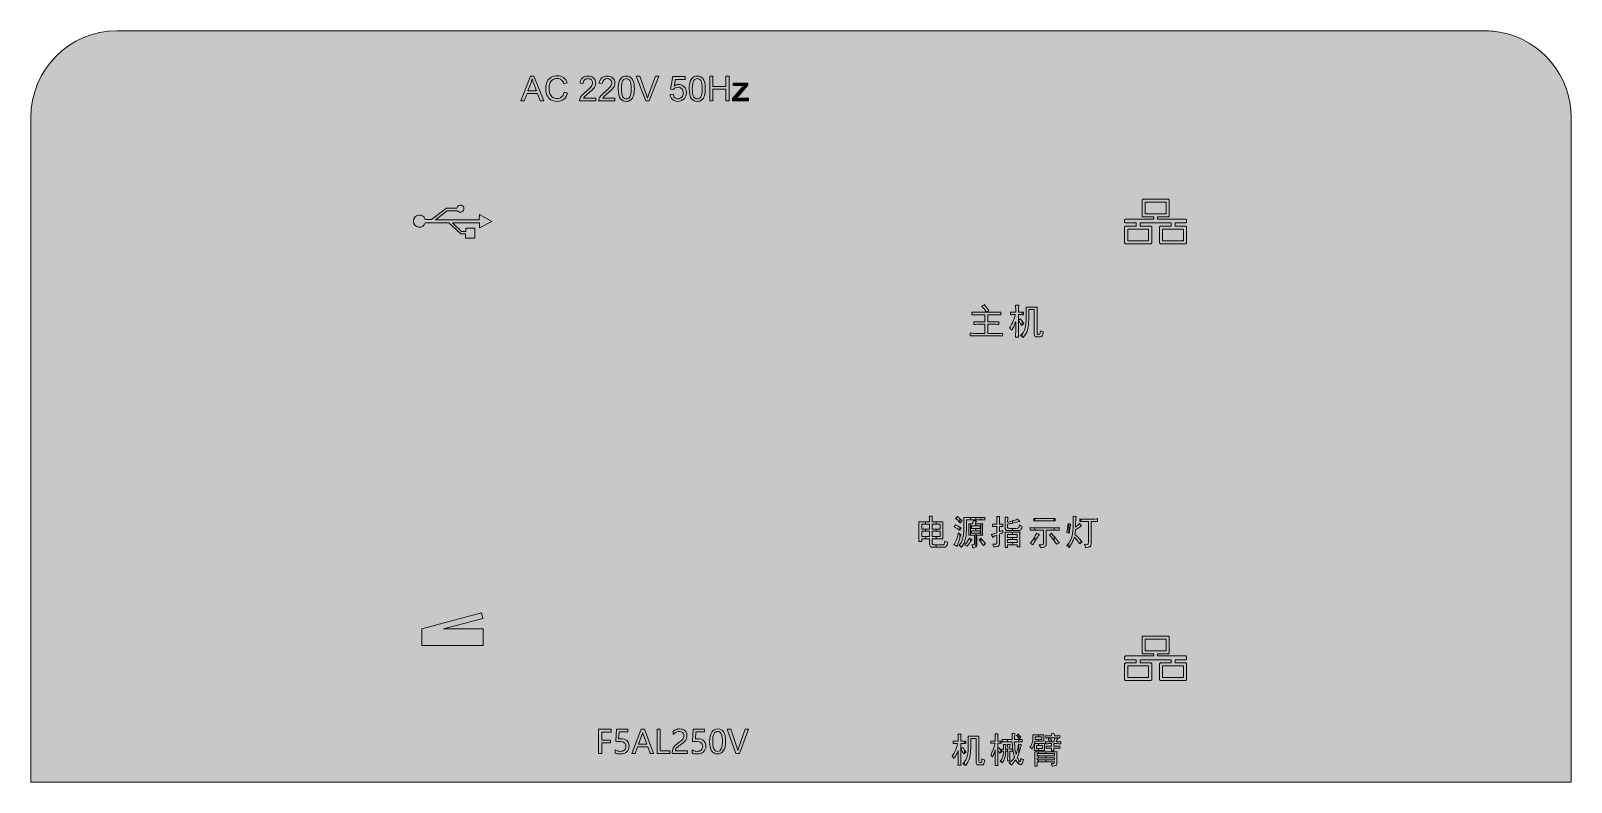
# Model space of a CAD drawing. Header units: inches. Extents: x 13.7 to 32.6, y -14.4 to -5.2.
import ezdxf

# ---------------------------------------------------------------- set-up
doc = ezdxf.new("R2010")
doc.units = ezdxf.units.IN
doc.header["$MEASUREMENT"] = 0
doc.layers.add('_U+56FE_U+5C42 1', color=7, linetype='Continuous')

# ---------------------------------------------------------------- blocks, each defined once
blk = doc.blocks.new('block 2')
at = {"layer": '_U+56FE_U+5C42 1', "true_color": 0x000000}
h = blk.add_hatch(color=18, dxfattribs=at)
h.dxf.hatch_style = 2
h.paths.add_polyline_path([(19.671, -6.088), (19.787, -5.785), (19.83, -5.785), (19.954, -6.088), (19.909, -6.088), (19.873, -5.997), (19.746, -5.997), (19.713, -6.088)])
edge = h.paths.add_edge_path()
edge.add_spline(control_points=[(19.758, -5.964), (19.758, -5.964), (19.861, -5.964), (19.861, -5.964), (19.861, -5.964), (19.829, -5.88), (19.829, -5.88), (19.82, -5.854), (19.812, -5.834), (19.808, -5.817), (19.804, -5.837), (19.798, -5.856), (19.791, -5.875), (19.791, -5.875), (19.758, -5.964), (19.758, -5.964)], knot_values=[0, 0, 0, 0, 1, 1, 1, 2, 2, 2, 3, 3, 3, 4, 4, 4, 5, 5, 5, 5], degree=3, periodic=1)
h = blk.add_hatch(color=18, dxfattribs=at)
h.dxf.hatch_style = 2
edge = h.paths.add_edge_path()
edge.add_spline(control_points=[(20.202, -5.982), (20.202, -5.982), (20.243, -5.992), (20.243, -5.992), (20.234, -6.025), (20.219, -6.05), (20.197, -6.068), (20.175, -6.085), (20.149, -6.094), (20.117, -6.094), (20.084, -6.094), (20.058, -6.087), (20.037, -6.074), (20.017, -6.06), (20.001, -6.041), (19.991, -6.016), (19.98, -5.991), (19.975, -5.963), (19.975, -5.935), (19.975, -5.903), (19.981, -5.875), (19.993, -5.852), (20.005, -5.828), (20.022, -5.811), (20.044, -5.798), (20.067, -5.786), (20.091, -5.78), (20.118, -5.78), (20.148, -5.78), (20.174, -5.788), (20.194, -5.803), (20.215, -5.819), (20.229, -5.84), (20.237, -5.868), (20.237, -5.868), (20.198, -5.878), (20.198, -5.878), (20.191, -5.856), (20.181, -5.84), (20.167, -5.83), (20.154, -5.819), (20.137, -5.814), (20.117, -5.814), (20.094, -5.814), (20.074, -5.82), (20.059, -5.831), (20.043, -5.842), (20.032, -5.857), (20.026, -5.876), (20.019, -5.895), (20.016, -5.914), (20.016, -5.934), (20.016, -5.96), (20.02, -5.983), (20.027, -6.002), (20.035, -6.021), (20.046, -6.035), (20.062, -6.045), (20.078, -6.054), (20.095, -6.059), (20.114, -6.059), (20.136, -6.059), (20.155, -6.053), (20.171, -6.04), (20.186, -6.027), (20.197, -6.008), (20.202, -5.982)], knot_values=[0, 0, 0, 0, 1, 1, 1, 2, 2, 2, 3, 3, 3, 4, 4, 4, 5, 5, 5, 6, 6, 6, 7, 7, 7, 8, 8, 8, 9, 9, 9, 10, 10, 10, 11, 11, 11, 12, 12, 12, 13, 13, 13, 14, 14, 14, 15, 15, 15, 16, 16, 16, 17, 17, 17, 18, 18, 18, 19, 19, 19, 20, 20, 20, 21, 21, 21, 22, 22, 22, 22], degree=3, periodic=1)
h = blk.add_hatch(color=18, dxfattribs=at)
h.dxf.hatch_style = 2
edge = h.paths.add_edge_path()
edge.add_spline(control_points=[(20.59, -6.053), (20.59, -6.053), (20.59, -6.088), (20.59, -6.088), (20.59, -6.088), (20.39, -6.088), (20.39, -6.088), (20.389, -6.079), (20.391, -6.071), (20.394, -6.063), (20.399, -6.049), (20.407, -6.035), (20.419, -6.022), (20.43, -6.009), (20.446, -5.994), (20.467, -5.976), (20.5, -5.949), (20.522, -5.928), (20.534, -5.912), (20.546, -5.896), (20.551, -5.881), (20.551, -5.867), (20.551, -5.853), (20.546, -5.84), (20.536, -5.83), (20.525, -5.82), (20.511, -5.815), (20.494, -5.815), (20.476, -5.815), (20.462, -5.82), (20.451, -5.831), (20.441, -5.842), (20.435, -5.857), (20.435, -5.876), (20.435, -5.876), (20.397, -5.872), (20.397, -5.872), (20.399, -5.843), (20.409, -5.821), (20.426, -5.807), (20.443, -5.792), (20.466, -5.784), (20.495, -5.784), (20.524, -5.784), (20.547, -5.792), (20.564, -5.808), (20.581, -5.824), (20.59, -5.844), (20.59, -5.868), (20.59, -5.88), (20.587, -5.892), (20.582, -5.904), (20.577, -5.916), (20.569, -5.928), (20.558, -5.941), (20.546, -5.954), (20.527, -5.972), (20.5, -5.994), (20.478, -6.013), (20.463, -6.026), (20.457, -6.032), (20.451, -6.039), (20.446, -6.046), (20.441, -6.053), (20.441, -6.053), (20.59, -6.053), (20.59, -6.053)], knot_values=[0, 0, 0, 0, 1, 1, 1, 2, 2, 2, 3, 3, 3, 4, 4, 4, 5, 5, 5, 6, 6, 6, 7, 7, 7, 8, 8, 8, 9, 9, 9, 10, 10, 10, 11, 11, 11, 12, 12, 12, 13, 13, 13, 14, 14, 14, 15, 15, 15, 16, 16, 16, 17, 17, 17, 18, 18, 18, 19, 19, 19, 20, 20, 20, 21, 21, 21, 22, 22, 22, 22], degree=3, periodic=1)
h = blk.add_hatch(color=18, dxfattribs=at)
h.dxf.hatch_style = 2
edge = h.paths.add_edge_path()
edge.add_spline(control_points=[(20.825, -6.053), (20.825, -6.053), (20.825, -6.088), (20.825, -6.088), (20.825, -6.088), (20.625, -6.088), (20.625, -6.088), (20.625, -6.079), (20.626, -6.071), (20.63, -6.063), (20.635, -6.049), (20.643, -6.035), (20.654, -6.022), (20.665, -6.009), (20.681, -5.994), (20.703, -5.976), (20.736, -5.949), (20.758, -5.928), (20.769, -5.912), (20.781, -5.896), (20.787, -5.881), (20.787, -5.867), (20.787, -5.853), (20.782, -5.84), (20.771, -5.83), (20.76, -5.82), (20.747, -5.815), (20.73, -5.815), (20.712, -5.815), (20.698, -5.82), (20.687, -5.831), (20.676, -5.842), (20.671, -5.857), (20.67, -5.876), (20.67, -5.876), (20.632, -5.872), (20.632, -5.872), (20.635, -5.843), (20.645, -5.821), (20.662, -5.807), (20.679, -5.792), (20.702, -5.784), (20.731, -5.784), (20.76, -5.784), (20.783, -5.792), (20.8, -5.808), (20.817, -5.824), (20.825, -5.844), (20.825, -5.868), (20.825, -5.88), (20.823, -5.892), (20.818, -5.904), (20.813, -5.916), (20.804, -5.928), (20.793, -5.941), (20.781, -5.954), (20.762, -5.972), (20.736, -5.994), (20.713, -6.013), (20.699, -6.026), (20.693, -6.032), (20.686, -6.039), (20.681, -6.046), (20.677, -6.053), (20.677, -6.053), (20.825, -6.053), (20.825, -6.053)], knot_values=[0, 0, 0, 0, 1, 1, 1, 2, 2, 2, 3, 3, 3, 4, 4, 4, 5, 5, 5, 6, 6, 6, 7, 7, 7, 8, 8, 8, 9, 9, 9, 10, 10, 10, 11, 11, 11, 12, 12, 12, 13, 13, 13, 14, 14, 14, 15, 15, 15, 16, 16, 16, 17, 17, 17, 18, 18, 18, 19, 19, 19, 20, 20, 20, 21, 21, 21, 22, 22, 22, 22], degree=3, periodic=1)
h = blk.add_hatch(color=18, dxfattribs=at)
h.dxf.hatch_style = 2
edge = h.paths.add_edge_path()
edge.add_spline(control_points=[(20.865, -5.939), (20.865, -5.903), (20.869, -5.874), (20.876, -5.852), (20.884, -5.831), (20.895, -5.814), (20.909, -5.802), (20.924, -5.79), (20.942, -5.784), (20.964, -5.784), (20.98, -5.784), (20.995, -5.787), (21.007, -5.794), (21.019, -5.8), (21.029, -5.81), (21.037, -5.822), (21.045, -5.835), (21.052, -5.85), (21.056, -5.867), (21.061, -5.885), (21.063, -5.909), (21.063, -5.939), (21.063, -5.974), (21.059, -6.003), (21.052, -6.025), (21.045, -6.047), (21.034, -6.064), (21.019, -6.076), (21.005, -6.088), (20.986, -6.094), (20.964, -6.094), (20.935, -6.094), (20.912, -6.083), (20.895, -6.062), (20.875, -6.037), (20.865, -5.996), (20.865, -5.939)], knot_values=[0, 0, 0, 0, 1, 1, 1, 2, 2, 2, 3, 3, 3, 4, 4, 4, 5, 5, 5, 6, 6, 6, 7, 7, 7, 8, 8, 8, 9, 9, 9, 10, 10, 10, 11, 11, 11, 12, 12, 12, 12], degree=3, periodic=1)
edge = h.paths.add_edge_path()
edge.add_spline(control_points=[(20.904, -5.939), (20.904, -5.989), (20.909, -6.022), (20.921, -6.038), (20.933, -6.055), (20.947, -6.063), (20.964, -6.063), (20.981, -6.063), (20.996, -6.055), (21.007, -6.038), (21.019, -6.022), (21.025, -5.989), (21.025, -5.939), (21.025, -5.889), (21.019, -5.856), (21.007, -5.839), (20.996, -5.823), (20.981, -5.815), (20.964, -5.815), (20.947, -5.815), (20.933, -5.822), (20.923, -5.837), (20.91, -5.855), (20.904, -5.889), (20.904, -5.939)], knot_values=[0, 0, 0, 0, 1, 1, 1, 2, 2, 2, 3, 3, 3, 4, 4, 4, 5, 5, 5, 6, 6, 6, 7, 7, 7, 8, 8, 8, 8], degree=3, periodic=1)
h = blk.add_hatch(color=18, dxfattribs=at)
h.dxf.hatch_style = 2
edge = h.paths.add_edge_path()
edge.add_spline(control_points=[(21.203, -6.088), (21.203, -6.088), (21.085, -5.785), (21.085, -5.785), (21.085, -5.785), (21.129, -5.785), (21.129, -5.785), (21.129, -5.785), (21.207, -6.005), (21.207, -6.005), (21.214, -6.023), (21.219, -6.04), (21.223, -6.055), (21.228, -6.039), (21.233, -6.022), (21.24, -6.005), (21.24, -6.005), (21.321, -5.785), (21.321, -5.785), (21.321, -5.785), (21.362, -5.785), (21.362, -5.785), (21.362, -5.785), (21.244, -6.088), (21.244, -6.088), (21.244, -6.088), (21.203, -6.088), (21.203, -6.088)], knot_values=[0, 0, 0, 0, 1, 1, 1, 2, 2, 2, 3, 3, 3, 4, 4, 4, 5, 5, 5, 6, 6, 6, 7, 7, 7, 8, 8, 8, 9, 9, 9, 9], degree=3, periodic=1)
h = blk.add_hatch(color=18, dxfattribs=at)
h.dxf.hatch_style = 2
edge = h.paths.add_edge_path()
edge.add_spline(control_points=[(21.501, -6.009), (21.501, -6.009), (21.54, -6.006), (21.54, -6.006), (21.543, -6.025), (21.549, -6.039), (21.56, -6.049), (21.571, -6.058), (21.583, -6.063), (21.598, -6.063), (21.616, -6.063), (21.631, -6.056), (21.644, -6.043), (21.656, -6.029), (21.662, -6.011), (21.662, -5.989), (21.662, -5.968), (21.656, -5.951), (21.644, -5.939), (21.632, -5.926), (21.617, -5.92), (21.598, -5.92), (21.586, -5.92), (21.575, -5.923), (21.565, -5.928), (21.555, -5.934), (21.548, -5.941), (21.542, -5.95), (21.542, -5.95), (21.507, -5.945), (21.507, -5.945), (21.507, -5.945), (21.537, -5.789), (21.537, -5.789), (21.537, -5.789), (21.687, -5.789), (21.687, -5.789), (21.687, -5.789), (21.687, -5.825), (21.687, -5.825), (21.687, -5.825), (21.567, -5.825), (21.567, -5.825), (21.567, -5.825), (21.55, -5.906), (21.55, -5.906), (21.568, -5.894), (21.587, -5.887), (21.607, -5.887), (21.634, -5.887), (21.656, -5.897), (21.674, -5.915), (21.693, -5.933), (21.702, -5.957), (21.702, -5.986), (21.702, -6.013), (21.694, -6.037), (21.678, -6.057), (21.658, -6.081), (21.632, -6.094), (21.598, -6.094), (21.571, -6.094), (21.548, -6.086), (21.531, -6.07), (21.513, -6.055), (21.503, -6.034), (21.501, -6.009)], knot_values=[0, 0, 0, 0, 1, 1, 1, 2, 2, 2, 3, 3, 3, 4, 4, 4, 5, 5, 5, 6, 6, 6, 7, 7, 7, 8, 8, 8, 9, 9, 9, 10, 10, 10, 11, 11, 11, 12, 12, 12, 13, 13, 13, 14, 14, 14, 15, 15, 15, 16, 16, 16, 17, 17, 17, 18, 18, 18, 19, 19, 19, 20, 20, 20, 21, 21, 21, 22, 22, 22, 22], degree=3, periodic=1)
h = blk.add_hatch(color=18, dxfattribs=at)
h.dxf.hatch_style = 2
edge = h.paths.add_edge_path()
edge.add_spline(control_points=[(21.736, -5.939), (21.736, -5.903), (21.74, -5.874), (21.747, -5.852), (21.755, -5.831), (21.766, -5.814), (21.78, -5.802), (21.795, -5.79), (21.813, -5.784), (21.835, -5.784), (21.851, -5.784), (21.866, -5.787), (21.878, -5.794), (21.89, -5.8), (21.9, -5.81), (21.908, -5.822), (21.916, -5.835), (21.922, -5.85), (21.927, -5.867), (21.932, -5.885), (21.934, -5.909), (21.934, -5.939), (21.934, -5.974), (21.93, -6.003), (21.923, -6.025), (21.916, -6.047), (21.905, -6.064), (21.89, -6.076), (21.876, -6.088), (21.857, -6.094), (21.835, -6.094), (21.806, -6.094), (21.783, -6.083), (21.766, -6.062), (21.746, -6.037), (21.736, -5.996), (21.736, -5.939)], knot_values=[0, 0, 0, 0, 1, 1, 1, 2, 2, 2, 3, 3, 3, 4, 4, 4, 5, 5, 5, 6, 6, 6, 7, 7, 7, 8, 8, 8, 9, 9, 9, 10, 10, 10, 11, 11, 11, 12, 12, 12, 12], degree=3, periodic=1)
edge = h.paths.add_edge_path()
edge.add_spline(control_points=[(21.774, -5.939), (21.774, -5.989), (21.78, -6.022), (21.792, -6.038), (21.804, -6.055), (21.818, -6.063), (21.835, -6.063), (21.852, -6.063), (21.867, -6.055), (21.878, -6.038), (21.89, -6.022), (21.896, -5.989), (21.896, -5.939), (21.896, -5.889), (21.89, -5.856), (21.878, -5.839), (21.867, -5.823), (21.852, -5.815), (21.835, -5.815), (21.818, -5.815), (21.804, -5.822), (21.794, -5.837), (21.781, -5.855), (21.774, -5.889), (21.774, -5.939)], knot_values=[0, 0, 0, 0, 1, 1, 1, 2, 2, 2, 3, 3, 3, 4, 4, 4, 5, 5, 5, 6, 6, 6, 7, 7, 7, 8, 8, 8, 8], degree=3, periodic=1)
h = blk.add_hatch(color=18, dxfattribs=at)
h.dxf.hatch_style = 2
h.paths.add_polyline_path([(21.988, -6.088), (21.988, -5.785), (22.028, -5.785), (22.028, -5.91), (22.186, -5.91), (22.186, -5.785), (22.226, -5.785), (22.226, -6.088), (22.186, -6.088), (22.186, -5.946), (22.028, -5.946), (22.028, -6.088)])
h = blk.add_hatch(color=18, dxfattribs=at)
h.dxf.hatch_style = 2
edge = h.paths.add_edge_path()
edge.add_spline(control_points=[(22.268, -6.088), (22.268, -6.088), (22.268, -6.058), (22.268, -6.058), (22.268, -6.058), (22.408, -5.898), (22.408, -5.898), (22.392, -5.899), (22.378, -5.899), (22.366, -5.899), (22.366, -5.899), (22.276, -5.899), (22.276, -5.899), (22.276, -5.899), (22.276, -5.869), (22.276, -5.869), (22.276, -5.869), (22.456, -5.869), (22.456, -5.869), (22.456, -5.869), (22.456, -5.893), (22.456, -5.893), (22.456, -5.893), (22.337, -6.033), (22.337, -6.033), (22.337, -6.033), (22.314, -6.058), (22.314, -6.058), (22.331, -6.057), (22.346, -6.056), (22.361, -6.056), (22.361, -6.056), (22.462, -6.056), (22.462, -6.056), (22.462, -6.056), (22.462, -6.088), (22.462, -6.088), (22.462, -6.088), (22.268, -6.088), (22.268, -6.088)], knot_values=[0, 0, 0, 0, 1, 1, 1, 2, 2, 2, 3, 3, 3, 4, 4, 4, 5, 5, 5, 6, 6, 6, 7, 7, 7, 8, 8, 8, 9, 9, 9, 10, 10, 10, 11, 11, 11, 12, 12, 12, 13, 13, 13, 13], degree=3, periodic=1)
at = {"layer": '_U+56FE_U+5C42 1', "lineweight": 0}
for points in [[(19.671, -6.088), (19.787, -5.785), (19.83, -5.785), (19.954, -6.088), (19.909, -6.088), (19.873, -5.997), (19.746, -5.997), (19.713, -6.088), (19.671, -6.088)], [(21.988, -6.088), (21.988, -5.785), (22.028, -5.785), (22.028, -5.91), (22.186, -5.91), (22.186, -5.785), (22.226, -5.785), (22.226, -6.088), (22.186, -6.088), (22.186, -5.946), (22.028, -5.946), (22.028, -6.088), (21.988, -6.088)]]:
    blk.add_lwpolyline(points, dxfattribs=at)
for points, knots in [([(19.758, -5.964), (19.758, -5.964), (19.861, -5.964), (19.861, -5.964), (19.861, -5.964), (19.829, -5.88), (19.829, -5.88), (19.82, -5.854), (19.812, -5.834), (19.808, -5.817), (19.804, -5.837), (19.798, -5.856), (19.791, -5.875), (19.791, -5.875), (19.758, -5.964), (19.758, -5.964)], [0, 0, 0, 0, 1, 1, 1, 2, 2, 2, 3, 3, 3, 4, 4, 4, 5, 5, 5, 5]), ([(20.202, -5.982), (20.202, -5.982), (20.243, -5.992), (20.243, -5.992), (20.234, -6.025), (20.219, -6.05), (20.197, -6.068), (20.175, -6.085), (20.149, -6.094), (20.117, -6.094), (20.084, -6.094), (20.058, -6.087), (20.037, -6.074), (20.017, -6.06), (20.001, -6.041), (19.991, -6.016), (19.98, -5.991), (19.975, -5.963), (19.975, -5.935), (19.975, -5.903), (19.981, -5.875), (19.993, -5.852), (20.005, -5.828), (20.022, -5.811), (20.044, -5.798), (20.067, -5.786), (20.091, -5.78), (20.118, -5.78), (20.148, -5.78), (20.174, -5.788), (20.194, -5.803), (20.215, -5.819), (20.229, -5.84), (20.237, -5.868), (20.237, -5.868), (20.198, -5.878), (20.198, -5.878), (20.191, -5.856), (20.181, -5.84), (20.167, -5.83), (20.154, -5.819), (20.137, -5.814), (20.117, -5.814), (20.094, -5.814), (20.074, -5.82), (20.059, -5.831), (20.043, -5.842), (20.032, -5.857), (20.026, -5.876), (20.019, -5.895), (20.016, -5.914), (20.016, -5.934), (20.016, -5.96), (20.02, -5.983), (20.027, -6.002), (20.035, -6.021), (20.046, -6.035), (20.062, -6.045), (20.078, -6.054), (20.095, -6.059), (20.114, -6.059), (20.136, -6.059), (20.155, -6.053), (20.171, -6.04), (20.186, -6.027), (20.197, -6.008), (20.202, -5.982)], [0, 0, 0, 0, 1, 1, 1, 2, 2, 2, 3, 3, 3, 4, 4, 4, 5, 5, 5, 6, 6, 6, 7, 7, 7, 8, 8, 8, 9, 9, 9, 10, 10, 10, 11, 11, 11, 12, 12, 12, 13, 13, 13, 14, 14, 14, 15, 15, 15, 16, 16, 16, 17, 17, 17, 18, 18, 18, 19, 19, 19, 20, 20, 20, 21, 21, 21, 22, 22, 22, 22]), ([(20.59, -6.053), (20.59, -6.053), (20.59, -6.088), (20.59, -6.088), (20.59, -6.088), (20.39, -6.088), (20.39, -6.088), (20.389, -6.079), (20.391, -6.071), (20.394, -6.063), (20.399, -6.049), (20.407, -6.035), (20.419, -6.022), (20.43, -6.009), (20.446, -5.994), (20.467, -5.976), (20.5, -5.949), (20.522, -5.928), (20.534, -5.912), (20.546, -5.896), (20.551, -5.881), (20.551, -5.867), (20.551, -5.853), (20.546, -5.84), (20.536, -5.83), (20.525, -5.82), (20.511, -5.815), (20.494, -5.815), (20.476, -5.815), (20.462, -5.82), (20.451, -5.831), (20.441, -5.842), (20.435, -5.857), (20.435, -5.876), (20.435, -5.876), (20.397, -5.872), (20.397, -5.872), (20.399, -5.843), (20.409, -5.821), (20.426, -5.807), (20.443, -5.792), (20.466, -5.784), (20.495, -5.784), (20.524, -5.784), (20.547, -5.792), (20.564, -5.808), (20.581, -5.824), (20.59, -5.844), (20.59, -5.868), (20.59, -5.88), (20.587, -5.892), (20.582, -5.904), (20.577, -5.916), (20.569, -5.928), (20.558, -5.941), (20.546, -5.954), (20.527, -5.972), (20.5, -5.994), (20.478, -6.013), (20.463, -6.026), (20.457, -6.032), (20.451, -6.039), (20.446, -6.046), (20.441, -6.053), (20.441, -6.053), (20.59, -6.053), (20.59, -6.053)], [0, 0, 0, 0, 1, 1, 1, 2, 2, 2, 3, 3, 3, 4, 4, 4, 5, 5, 5, 6, 6, 6, 7, 7, 7, 8, 8, 8, 9, 9, 9, 10, 10, 10, 11, 11, 11, 12, 12, 12, 13, 13, 13, 14, 14, 14, 15, 15, 15, 16, 16, 16, 17, 17, 17, 18, 18, 18, 19, 19, 19, 20, 20, 20, 21, 21, 21, 22, 22, 22, 22]), ([(20.825, -6.053), (20.825, -6.053), (20.825, -6.088), (20.825, -6.088), (20.825, -6.088), (20.625, -6.088), (20.625, -6.088), (20.625, -6.079), (20.626, -6.071), (20.63, -6.063), (20.635, -6.049), (20.643, -6.035), (20.654, -6.022), (20.665, -6.009), (20.681, -5.994), (20.703, -5.976), (20.736, -5.949), (20.758, -5.928), (20.769, -5.912), (20.781, -5.896), (20.787, -5.881), (20.787, -5.867), (20.787, -5.853), (20.782, -5.84), (20.771, -5.83), (20.76, -5.82), (20.747, -5.815), (20.73, -5.815), (20.712, -5.815), (20.698, -5.82), (20.687, -5.831), (20.676, -5.842), (20.671, -5.857), (20.67, -5.876), (20.67, -5.876), (20.632, -5.872), (20.632, -5.872), (20.635, -5.843), (20.645, -5.821), (20.662, -5.807), (20.679, -5.792), (20.702, -5.784), (20.731, -5.784), (20.76, -5.784), (20.783, -5.792), (20.8, -5.808), (20.817, -5.824), (20.825, -5.844), (20.825, -5.868), (20.825, -5.88), (20.823, -5.892), (20.818, -5.904), (20.813, -5.916), (20.804, -5.928), (20.793, -5.941), (20.781, -5.954), (20.762, -5.972), (20.736, -5.994), (20.713, -6.013), (20.699, -6.026), (20.693, -6.032), (20.686, -6.039), (20.681, -6.046), (20.677, -6.053), (20.677, -6.053), (20.825, -6.053), (20.825, -6.053)], [0, 0, 0, 0, 1, 1, 1, 2, 2, 2, 3, 3, 3, 4, 4, 4, 5, 5, 5, 6, 6, 6, 7, 7, 7, 8, 8, 8, 9, 9, 9, 10, 10, 10, 11, 11, 11, 12, 12, 12, 13, 13, 13, 14, 14, 14, 15, 15, 15, 16, 16, 16, 17, 17, 17, 18, 18, 18, 19, 19, 19, 20, 20, 20, 21, 21, 21, 22, 22, 22, 22]), ([(20.865, -5.939), (20.865, -5.903), (20.869, -5.874), (20.876, -5.852), (20.884, -5.831), (20.895, -5.814), (20.909, -5.802), (20.924, -5.79), (20.942, -5.784), (20.964, -5.784), (20.98, -5.784), (20.995, -5.787), (21.007, -5.794), (21.019, -5.8), (21.029, -5.81), (21.037, -5.822), (21.045, -5.835), (21.052, -5.85), (21.056, -5.867), (21.061, -5.885), (21.063, -5.909), (21.063, -5.939), (21.063, -5.974), (21.059, -6.003), (21.052, -6.025), (21.045, -6.047), (21.034, -6.064), (21.019, -6.076), (21.005, -6.088), (20.986, -6.094), (20.964, -6.094), (20.935, -6.094), (20.912, -6.083), (20.895, -6.062), (20.875, -6.037), (20.865, -5.996), (20.865, -5.939)], [0, 0, 0, 0, 1, 1, 1, 2, 2, 2, 3, 3, 3, 4, 4, 4, 5, 5, 5, 6, 6, 6, 7, 7, 7, 8, 8, 8, 9, 9, 9, 10, 10, 10, 11, 11, 11, 12, 12, 12, 12]), ([(20.904, -5.939), (20.904, -5.989), (20.909, -6.022), (20.921, -6.038), (20.933, -6.055), (20.947, -6.063), (20.964, -6.063), (20.981, -6.063), (20.996, -6.055), (21.007, -6.038), (21.019, -6.022), (21.025, -5.989), (21.025, -5.939), (21.025, -5.889), (21.019, -5.856), (21.007, -5.839), (20.996, -5.823), (20.981, -5.815), (20.964, -5.815), (20.947, -5.815), (20.933, -5.822), (20.923, -5.837), (20.91, -5.855), (20.904, -5.889), (20.904, -5.939)], [0, 0, 0, 0, 1, 1, 1, 2, 2, 2, 3, 3, 3, 4, 4, 4, 5, 5, 5, 6, 6, 6, 7, 7, 7, 8, 8, 8, 8]), ([(21.203, -6.088), (21.203, -6.088), (21.085, -5.785), (21.085, -5.785), (21.085, -5.785), (21.129, -5.785), (21.129, -5.785), (21.129, -5.785), (21.207, -6.005), (21.207, -6.005), (21.214, -6.023), (21.219, -6.04), (21.223, -6.055), (21.228, -6.039), (21.233, -6.022), (21.24, -6.005), (21.24, -6.005), (21.321, -5.785), (21.321, -5.785), (21.321, -5.785), (21.362, -5.785), (21.362, -5.785), (21.362, -5.785), (21.244, -6.088), (21.244, -6.088), (21.244, -6.088), (21.203, -6.088), (21.203, -6.088)], [0, 0, 0, 0, 1, 1, 1, 2, 2, 2, 3, 3, 3, 4, 4, 4, 5, 5, 5, 6, 6, 6, 7, 7, 7, 8, 8, 8, 9, 9, 9, 9]), ([(21.501, -6.009), (21.501, -6.009), (21.54, -6.006), (21.54, -6.006), (21.543, -6.025), (21.549, -6.039), (21.56, -6.049), (21.571, -6.058), (21.583, -6.063), (21.598, -6.063), (21.616, -6.063), (21.631, -6.056), (21.644, -6.043), (21.656, -6.029), (21.662, -6.011), (21.662, -5.989), (21.662, -5.968), (21.656, -5.951), (21.644, -5.939), (21.632, -5.926), (21.617, -5.92), (21.598, -5.92), (21.586, -5.92), (21.575, -5.923), (21.565, -5.928), (21.555, -5.934), (21.548, -5.941), (21.542, -5.95), (21.542, -5.95), (21.507, -5.945), (21.507, -5.945), (21.507, -5.945), (21.537, -5.789), (21.537, -5.789), (21.537, -5.789), (21.687, -5.789), (21.687, -5.789), (21.687, -5.789), (21.687, -5.825), (21.687, -5.825), (21.687, -5.825), (21.567, -5.825), (21.567, -5.825), (21.567, -5.825), (21.55, -5.906), (21.55, -5.906), (21.568, -5.894), (21.587, -5.887), (21.607, -5.887), (21.634, -5.887), (21.656, -5.897), (21.674, -5.915), (21.693, -5.933), (21.702, -5.957), (21.702, -5.986), (21.702, -6.013), (21.694, -6.037), (21.678, -6.057), (21.658, -6.081), (21.632, -6.094), (21.598, -6.094), (21.571, -6.094), (21.548, -6.086), (21.531, -6.07), (21.513, -6.055), (21.503, -6.034), (21.501, -6.009)], [0, 0, 0, 0, 1, 1, 1, 2, 2, 2, 3, 3, 3, 4, 4, 4, 5, 5, 5, 6, 6, 6, 7, 7, 7, 8, 8, 8, 9, 9, 9, 10, 10, 10, 11, 11, 11, 12, 12, 12, 13, 13, 13, 14, 14, 14, 15, 15, 15, 16, 16, 16, 17, 17, 17, 18, 18, 18, 19, 19, 19, 20, 20, 20, 21, 21, 21, 22, 22, 22, 22]), ([(21.736, -5.939), (21.736, -5.903), (21.74, -5.874), (21.747, -5.852), (21.755, -5.831), (21.766, -5.814), (21.78, -5.802), (21.795, -5.79), (21.813, -5.784), (21.835, -5.784), (21.851, -5.784), (21.866, -5.787), (21.878, -5.794), (21.89, -5.8), (21.9, -5.81), (21.908, -5.822), (21.916, -5.835), (21.922, -5.85), (21.927, -5.867), (21.932, -5.885), (21.934, -5.909), (21.934, -5.939), (21.934, -5.974), (21.93, -6.003), (21.923, -6.025), (21.916, -6.047), (21.905, -6.064), (21.89, -6.076), (21.876, -6.088), (21.857, -6.094), (21.835, -6.094), (21.806, -6.094), (21.783, -6.083), (21.766, -6.062), (21.746, -6.037), (21.736, -5.996), (21.736, -5.939)], [0, 0, 0, 0, 1, 1, 1, 2, 2, 2, 3, 3, 3, 4, 4, 4, 5, 5, 5, 6, 6, 6, 7, 7, 7, 8, 8, 8, 9, 9, 9, 10, 10, 10, 11, 11, 11, 12, 12, 12, 12]), ([(21.774, -5.939), (21.774, -5.989), (21.78, -6.022), (21.792, -6.038), (21.804, -6.055), (21.818, -6.063), (21.835, -6.063), (21.852, -6.063), (21.867, -6.055), (21.878, -6.038), (21.89, -6.022), (21.896, -5.989), (21.896, -5.939), (21.896, -5.889), (21.89, -5.856), (21.878, -5.839), (21.867, -5.823), (21.852, -5.815), (21.835, -5.815), (21.818, -5.815), (21.804, -5.822), (21.794, -5.837), (21.781, -5.855), (21.774, -5.889), (21.774, -5.939)], [0, 0, 0, 0, 1, 1, 1, 2, 2, 2, 3, 3, 3, 4, 4, 4, 5, 5, 5, 6, 6, 6, 7, 7, 7, 8, 8, 8, 8]), ([(22.268, -6.088), (22.268, -6.088), (22.268, -6.058), (22.268, -6.058), (22.268, -6.058), (22.408, -5.898), (22.408, -5.898), (22.392, -5.899), (22.378, -5.899), (22.366, -5.899), (22.366, -5.899), (22.276, -5.899), (22.276, -5.899), (22.276, -5.899), (22.276, -5.869), (22.276, -5.869), (22.276, -5.869), (22.456, -5.869), (22.456, -5.869), (22.456, -5.869), (22.456, -5.893), (22.456, -5.893), (22.456, -5.893), (22.337, -6.033), (22.337, -6.033), (22.337, -6.033), (22.314, -6.058), (22.314, -6.058), (22.331, -6.057), (22.346, -6.056), (22.361, -6.056), (22.361, -6.056), (22.462, -6.056), (22.462, -6.056), (22.462, -6.056), (22.462, -6.088), (22.462, -6.088), (22.462, -6.088), (22.268, -6.088), (22.268, -6.088)], [0, 0, 0, 0, 1, 1, 1, 2, 2, 2, 3, 3, 3, 4, 4, 4, 5, 5, 5, 6, 6, 6, 7, 7, 7, 8, 8, 8, 9, 9, 9, 10, 10, 10, 11, 11, 11, 12, 12, 12, 13, 13, 13, 13])]:
    blk.add_open_spline(points, degree=3, knots=knots, dxfattribs=at)
blk = doc.blocks.new('block 3')
at = {"layer": '_U+56FE_U+5C42 1', "true_color": 0x000000}
h = blk.add_hatch(color=18, dxfattribs=at)
h.dxf.hatch_style = 2
edge = h.paths.add_edge_path()
edge.add_spline(control_points=[(21.67, -13.876), (21.67, -13.86), (21.665, -13.847), (21.655, -13.838), (21.645, -13.829), (21.631, -13.824), (21.614, -13.824), (21.602, -13.824), (21.589, -13.827), (21.577, -13.834), (21.564, -13.84), (21.552, -13.849), (21.541, -13.861), (21.541, -13.861), (21.541, -13.824), (21.541, -13.824), (21.551, -13.814), (21.562, -13.806), (21.575, -13.801), (21.587, -13.795), (21.601, -13.793), (21.618, -13.793), (21.645, -13.793), (21.667, -13.8), (21.683, -13.814), (21.7, -13.829), (21.708, -13.848), (21.708, -13.873), (21.708, -13.895), (21.703, -13.914), (21.693, -13.93), (21.683, -13.946), (21.665, -13.962), (21.641, -13.979), (21.616, -13.996), (21.599, -14.008), (21.591, -14.016), (21.583, -14.023), (21.577, -14.03), (21.573, -14.037), (21.57, -14.044), (21.568, -14.052), (21.568, -14.062), (21.568, -14.062), (21.717, -14.062), (21.717, -14.062), (21.717, -14.062), (21.717, -14.095), (21.717, -14.095), (21.717, -14.095), (21.529, -14.095), (21.529, -14.095), (21.529, -14.095), (21.529, -14.08), (21.529, -14.08), (21.529, -14.063), (21.532, -14.049), (21.536, -14.037), (21.541, -14.025), (21.549, -14.013), (21.559, -14.002), (21.57, -13.99), (21.587, -13.977), (21.61, -13.961), (21.633, -13.945), (21.649, -13.93), (21.658, -13.918), (21.666, -13.906), (21.67, -13.892), (21.67, -13.876)], knot_values=[0, 0, 0, 0, 1, 1, 1, 2, 2, 2, 3, 3, 3, 4, 4, 4, 5, 5, 5, 6, 6, 6, 7, 7, 7, 8, 8, 8, 9, 9, 9, 10, 10, 10, 11, 11, 11, 12, 12, 12, 13, 13, 13, 14, 14, 14, 15, 15, 15, 16, 16, 16, 17, 17, 17, 18, 18, 18, 19, 19, 19, 20, 20, 20, 21, 21, 21, 22, 22, 22, 23, 23, 23, 23], degree=3, periodic=1)
h = blk.add_hatch(color=18, dxfattribs=at)
h.dxf.hatch_style = 2
edge = h.paths.add_edge_path()
edge.add_spline(control_points=[(21.986, -13.952), (21.986, -13.9), (21.995, -13.86), (22.012, -13.833), (22.029, -13.806), (22.055, -13.793), (22.088, -13.793), (22.151, -13.793), (22.183, -13.844), (22.183, -13.945), (22.183, -13.995), (22.174, -14.034), (22.156, -14.06), (22.138, -14.087), (22.113, -14.1), (22.081, -14.1), (22.051, -14.1), (22.027, -14.088), (22.011, -14.062), (21.994, -14.037), (21.986, -14.001), (21.986, -13.952)], knot_values=[0, 0, 0, 0, 1, 1, 1, 2, 2, 2, 3, 3, 3, 4, 4, 4, 5, 5, 5, 6, 6, 6, 7, 7, 7, 7], degree=3, periodic=1)
edge = h.paths.add_edge_path()
edge.add_spline(control_points=[(22.024, -13.951), (22.024, -14.03), (22.044, -14.069), (22.085, -14.069), (22.124, -14.069), (22.144, -14.029), (22.144, -13.949), (22.144, -13.866), (22.124, -13.824), (22.086, -13.824), (22.045, -13.824), (22.024, -13.866), (22.024, -13.951)], knot_values=[0, 0, 0, 0, 1, 1, 1, 2, 2, 2, 3, 3, 3, 4, 4, 4, 4], degree=3, periodic=1)
h = blk.add_hatch(color=18, dxfattribs=at)
h.dxf.hatch_style = 2
h.paths.add_polyline_path([(20.779, -13.832), (20.664, -13.832), (20.664, -13.931), (20.77, -13.931), (20.77, -13.965), (20.664, -13.965), (20.664, -14.095), (20.625, -14.095), (20.625, -13.798), (20.779, -13.798)])
h = blk.add_hatch(color=18, dxfattribs=at)
h.dxf.hatch_style = 2
edge = h.paths.add_edge_path()
edge.add_spline(control_points=[(20.999, -14.003), (20.999, -14.033), (20.989, -14.056), (20.97, -14.074), (20.95, -14.092), (20.924, -14.1), (20.892, -14.1), (20.864, -14.1), (20.843, -14.096), (20.829, -14.088), (20.829, -14.088), (20.829, -14.05), (20.829, -14.05), (20.849, -14.063), (20.87, -14.069), (20.891, -14.069), (20.912, -14.069), (20.928, -14.063), (20.941, -14.052), (20.954, -14.04), (20.96, -14.025), (20.96, -14.006), (20.96, -13.987), (20.954, -13.973), (20.94, -13.962), (20.927, -13.952), (20.908, -13.946), (20.884, -13.946), (20.865, -13.946), (20.849, -13.947), (20.834, -13.949), (20.834, -13.949), (20.845, -13.798), (20.845, -13.798), (20.845, -13.798), (20.984, -13.798), (20.984, -13.798), (20.984, -13.798), (20.984, -13.831), (20.984, -13.831), (20.984, -13.831), (20.876, -13.831), (20.876, -13.831), (20.876, -13.831), (20.87, -13.915), (20.87, -13.915), (20.87, -13.915), (20.897, -13.914), (20.897, -13.914), (20.929, -13.914), (20.954, -13.922), (20.972, -13.937), (20.99, -13.953), (20.999, -13.975), (20.999, -14.003)], knot_values=[0, 0, 0, 0, 1, 1, 1, 2, 2, 2, 3, 3, 3, 4, 4, 4, 5, 5, 5, 6, 6, 6, 7, 7, 7, 8, 8, 8, 9, 9, 9, 10, 10, 10, 11, 11, 11, 12, 12, 12, 13, 13, 13, 14, 14, 14, 15, 15, 15, 16, 16, 16, 17, 17, 17, 18, 18, 18, 18], degree=3, periodic=1)
h = blk.add_hatch(color=18, dxfattribs=at)
h.dxf.hatch_style = 2
h.paths.add_polyline_path([(21.3, -14.095), (21.257, -14.095), (21.227, -14.014), (21.103, -14.014), (21.074, -14.095), (21.031, -14.095), (21.145, -13.798), (21.186, -13.798)])
edge = h.paths.add_edge_path()
edge.add_spline(control_points=[(21.215, -13.98), (21.215, -13.98), (21.17, -13.857), (21.17, -13.857), (21.168, -13.853), (21.167, -13.846), (21.165, -13.836), (21.165, -13.836), (21.164, -13.836), (21.164, -13.836), (21.163, -13.845), (21.161, -13.852), (21.159, -13.857), (21.159, -13.857), (21.115, -13.98), (21.115, -13.98), (21.115, -13.98), (21.215, -13.98), (21.215, -13.98)], knot_values=[0, 0, 0, 0, 1, 1, 1, 2, 2, 2, 3, 3, 3, 4, 4, 4, 5, 5, 5, 6, 6, 6, 6], degree=3, periodic=1)
h = blk.add_hatch(color=18, dxfattribs=at)
h.dxf.hatch_style = 2
h.paths.add_polyline_path([(21.5, -14.095), (21.343, -14.095), (21.343, -13.798), (21.381, -13.798), (21.381, -14.061), (21.5, -14.061)])
h = blk.add_hatch(color=18, dxfattribs=at)
h.dxf.hatch_style = 2
edge = h.paths.add_edge_path()
edge.add_spline(control_points=[(21.94, -14.003), (21.94, -14.033), (21.93, -14.056), (21.911, -14.074), (21.892, -14.092), (21.866, -14.1), (21.833, -14.1), (21.805, -14.1), (21.785, -14.096), (21.771, -14.088), (21.771, -14.088), (21.771, -14.05), (21.771, -14.05), (21.791, -14.063), (21.811, -14.069), (21.832, -14.069), (21.853, -14.069), (21.87, -14.063), (21.883, -14.052), (21.895, -14.04), (21.902, -14.025), (21.902, -14.006), (21.902, -13.987), (21.895, -13.973), (21.882, -13.962), (21.869, -13.952), (21.85, -13.946), (21.826, -13.946), (21.807, -13.946), (21.79, -13.947), (21.775, -13.949), (21.775, -13.949), (21.786, -13.798), (21.786, -13.798), (21.786, -13.798), (21.925, -13.798), (21.925, -13.798), (21.925, -13.798), (21.925, -13.831), (21.925, -13.831), (21.925, -13.831), (21.818, -13.831), (21.818, -13.831), (21.818, -13.831), (21.812, -13.915), (21.812, -13.915), (21.812, -13.915), (21.839, -13.914), (21.839, -13.914), (21.87, -13.914), (21.895, -13.922), (21.913, -13.937), (21.931, -13.953), (21.94, -13.975), (21.94, -14.003)], knot_values=[0, 0, 0, 0, 1, 1, 1, 2, 2, 2, 3, 3, 3, 4, 4, 4, 5, 5, 5, 6, 6, 6, 7, 7, 7, 8, 8, 8, 9, 9, 9, 10, 10, 10, 11, 11, 11, 12, 12, 12, 13, 13, 13, 14, 14, 14, 15, 15, 15, 16, 16, 16, 17, 17, 17, 18, 18, 18, 18], degree=3, periodic=1)
h = blk.add_hatch(color=18, dxfattribs=at)
h.dxf.hatch_style = 2
edge = h.paths.add_edge_path()
edge.add_spline(control_points=[(22.462, -13.798), (22.462, -13.798), (22.353, -14.095), (22.353, -14.095), (22.353, -14.095), (22.31, -14.095), (22.31, -14.095), (22.31, -14.095), (22.203, -13.798), (22.203, -13.798), (22.203, -13.798), (22.246, -13.798), (22.246, -13.798), (22.246, -13.798), (22.326, -14.03), (22.326, -14.03), (22.329, -14.038), (22.331, -14.047), (22.332, -14.057), (22.332, -14.057), (22.333, -14.057), (22.333, -14.057), (22.334, -14.048), (22.336, -14.039), (22.339, -14.03), (22.339, -14.03), (22.421, -13.798), (22.421, -13.798), (22.421, -13.798), (22.462, -13.798), (22.462, -13.798)], knot_values=[0, 0, 0, 0, 1, 1, 1, 2, 2, 2, 3, 3, 3, 4, 4, 4, 5, 5, 5, 6, 6, 6, 7, 7, 7, 8, 8, 8, 9, 9, 9, 10, 10, 10, 10], degree=3, periodic=1)
at = {"layer": '_U+56FE_U+5C42 1', "lineweight": 0}
for points in [[(20.779, -13.832), (20.664, -13.832), (20.664, -13.931), (20.77, -13.931), (20.77, -13.965), (20.664, -13.965), (20.664, -14.095), (20.625, -14.095), (20.625, -13.798), (20.779, -13.798), (20.779, -13.832)], [(21.3, -14.095), (21.257, -14.095), (21.227, -14.014), (21.103, -14.014), (21.074, -14.095), (21.031, -14.095), (21.145, -13.798), (21.186, -13.798), (21.3, -14.095)], [(21.5, -14.095), (21.343, -14.095), (21.343, -13.798), (21.381, -13.798), (21.381, -14.061), (21.5, -14.061), (21.5, -14.095)]]:
    blk.add_lwpolyline(points, dxfattribs=at)
for points, knots in [([(21.67, -13.876), (21.67, -13.86), (21.665, -13.847), (21.655, -13.838), (21.645, -13.829), (21.631, -13.824), (21.614, -13.824), (21.602, -13.824), (21.589, -13.827), (21.577, -13.834), (21.564, -13.84), (21.552, -13.849), (21.541, -13.861), (21.541, -13.861), (21.541, -13.824), (21.541, -13.824), (21.551, -13.814), (21.562, -13.806), (21.575, -13.801), (21.587, -13.795), (21.601, -13.793), (21.618, -13.793), (21.645, -13.793), (21.667, -13.8), (21.683, -13.814), (21.7, -13.829), (21.708, -13.848), (21.708, -13.873), (21.708, -13.895), (21.703, -13.914), (21.693, -13.93), (21.683, -13.946), (21.665, -13.962), (21.641, -13.979), (21.616, -13.996), (21.599, -14.008), (21.591, -14.016), (21.583, -14.023), (21.577, -14.03), (21.573, -14.037), (21.57, -14.044), (21.568, -14.052), (21.568, -14.062), (21.568, -14.062), (21.717, -14.062), (21.717, -14.062), (21.717, -14.062), (21.717, -14.095), (21.717, -14.095), (21.717, -14.095), (21.529, -14.095), (21.529, -14.095), (21.529, -14.095), (21.529, -14.08), (21.529, -14.08), (21.529, -14.063), (21.532, -14.049), (21.536, -14.037), (21.541, -14.025), (21.549, -14.013), (21.559, -14.002), (21.57, -13.99), (21.587, -13.977), (21.61, -13.961), (21.633, -13.945), (21.649, -13.93), (21.658, -13.918), (21.666, -13.906), (21.67, -13.892), (21.67, -13.876)], [0, 0, 0, 0, 1, 1, 1, 2, 2, 2, 3, 3, 3, 4, 4, 4, 5, 5, 5, 6, 6, 6, 7, 7, 7, 8, 8, 8, 9, 9, 9, 10, 10, 10, 11, 11, 11, 12, 12, 12, 13, 13, 13, 14, 14, 14, 15, 15, 15, 16, 16, 16, 17, 17, 17, 18, 18, 18, 19, 19, 19, 20, 20, 20, 21, 21, 21, 22, 22, 22, 23, 23, 23, 23]), ([(21.986, -13.952), (21.986, -13.9), (21.995, -13.86), (22.012, -13.833), (22.029, -13.806), (22.055, -13.793), (22.088, -13.793), (22.151, -13.793), (22.183, -13.844), (22.183, -13.945), (22.183, -13.995), (22.174, -14.034), (22.156, -14.06), (22.138, -14.087), (22.113, -14.1), (22.081, -14.1), (22.051, -14.1), (22.027, -14.088), (22.011, -14.062), (21.994, -14.037), (21.986, -14.001), (21.986, -13.952)], [0, 0, 0, 0, 1, 1, 1, 2, 2, 2, 3, 3, 3, 4, 4, 4, 5, 5, 5, 6, 6, 6, 7, 7, 7, 7]), ([(20.999, -14.003), (20.999, -14.033), (20.989, -14.056), (20.97, -14.074), (20.95, -14.092), (20.924, -14.1), (20.892, -14.1), (20.864, -14.1), (20.843, -14.096), (20.829, -14.088), (20.829, -14.088), (20.829, -14.05), (20.829, -14.05), (20.849, -14.063), (20.87, -14.069), (20.891, -14.069), (20.912, -14.069), (20.928, -14.063), (20.941, -14.052), (20.954, -14.04), (20.96, -14.025), (20.96, -14.006), (20.96, -13.987), (20.954, -13.973), (20.94, -13.962), (20.927, -13.952), (20.908, -13.946), (20.884, -13.946), (20.865, -13.946), (20.849, -13.947), (20.834, -13.949), (20.834, -13.949), (20.845, -13.798), (20.845, -13.798), (20.845, -13.798), (20.984, -13.798), (20.984, -13.798), (20.984, -13.798), (20.984, -13.831), (20.984, -13.831), (20.984, -13.831), (20.876, -13.831), (20.876, -13.831), (20.876, -13.831), (20.87, -13.915), (20.87, -13.915), (20.87, -13.915), (20.897, -13.914), (20.897, -13.914), (20.929, -13.914), (20.954, -13.922), (20.972, -13.937), (20.99, -13.953), (20.999, -13.975), (20.999, -14.003)], [0, 0, 0, 0, 1, 1, 1, 2, 2, 2, 3, 3, 3, 4, 4, 4, 5, 5, 5, 6, 6, 6, 7, 7, 7, 8, 8, 8, 9, 9, 9, 10, 10, 10, 11, 11, 11, 12, 12, 12, 13, 13, 13, 14, 14, 14, 15, 15, 15, 16, 16, 16, 17, 17, 17, 18, 18, 18, 18]), ([(21.215, -13.98), (21.215, -13.98), (21.17, -13.857), (21.17, -13.857), (21.168, -13.853), (21.167, -13.846), (21.165, -13.836), (21.165, -13.836), (21.164, -13.836), (21.164, -13.836), (21.163, -13.845), (21.161, -13.852), (21.159, -13.857), (21.159, -13.857), (21.115, -13.98), (21.115, -13.98), (21.115, -13.98), (21.215, -13.98), (21.215, -13.98)], [0, 0, 0, 0, 1, 1, 1, 2, 2, 2, 3, 3, 3, 4, 4, 4, 5, 5, 5, 6, 6, 6, 6]), ([(21.94, -14.003), (21.94, -14.033), (21.93, -14.056), (21.911, -14.074), (21.892, -14.092), (21.866, -14.1), (21.833, -14.1), (21.805, -14.1), (21.785, -14.096), (21.771, -14.088), (21.771, -14.088), (21.771, -14.05), (21.771, -14.05), (21.791, -14.063), (21.811, -14.069), (21.832, -14.069), (21.853, -14.069), (21.87, -14.063), (21.883, -14.052), (21.895, -14.04), (21.902, -14.025), (21.902, -14.006), (21.902, -13.987), (21.895, -13.973), (21.882, -13.962), (21.869, -13.952), (21.85, -13.946), (21.826, -13.946), (21.807, -13.946), (21.79, -13.947), (21.775, -13.949), (21.775, -13.949), (21.786, -13.798), (21.786, -13.798), (21.786, -13.798), (21.925, -13.798), (21.925, -13.798), (21.925, -13.798), (21.925, -13.831), (21.925, -13.831), (21.925, -13.831), (21.818, -13.831), (21.818, -13.831), (21.818, -13.831), (21.812, -13.915), (21.812, -13.915), (21.812, -13.915), (21.839, -13.914), (21.839, -13.914), (21.87, -13.914), (21.895, -13.922), (21.913, -13.937), (21.931, -13.953), (21.94, -13.975), (21.94, -14.003)], [0, 0, 0, 0, 1, 1, 1, 2, 2, 2, 3, 3, 3, 4, 4, 4, 5, 5, 5, 6, 6, 6, 7, 7, 7, 8, 8, 8, 9, 9, 9, 10, 10, 10, 11, 11, 11, 12, 12, 12, 13, 13, 13, 14, 14, 14, 15, 15, 15, 16, 16, 16, 17, 17, 17, 18, 18, 18, 18]), ([(22.024, -13.951), (22.024, -14.03), (22.044, -14.069), (22.085, -14.069), (22.124, -14.069), (22.144, -14.029), (22.144, -13.949), (22.144, -13.866), (22.124, -13.824), (22.086, -13.824), (22.045, -13.824), (22.024, -13.866), (22.024, -13.951)], [0, 0, 0, 0, 1, 1, 1, 2, 2, 2, 3, 3, 3, 4, 4, 4, 4]), ([(22.462, -13.798), (22.462, -13.798), (22.353, -14.095), (22.353, -14.095), (22.353, -14.095), (22.31, -14.095), (22.31, -14.095), (22.31, -14.095), (22.203, -13.798), (22.203, -13.798), (22.203, -13.798), (22.246, -13.798), (22.246, -13.798), (22.246, -13.798), (22.326, -14.03), (22.326, -14.03), (22.329, -14.038), (22.331, -14.047), (22.332, -14.057), (22.332, -14.057), (22.333, -14.057), (22.333, -14.057), (22.334, -14.048), (22.336, -14.039), (22.339, -14.03), (22.339, -14.03), (22.421, -13.798), (22.421, -13.798), (22.421, -13.798), (22.462, -13.798), (22.462, -13.798)], [0, 0, 0, 0, 1, 1, 1, 2, 2, 2, 3, 3, 3, 4, 4, 4, 5, 5, 5, 6, 6, 6, 7, 7, 7, 8, 8, 8, 9, 9, 9, 10, 10, 10, 10])]:
    blk.add_open_spline(points, degree=3, knots=knots, dxfattribs=at)

msp = doc.modelspace()

# ---------------------------------------------------------------- hatches: boundary and pattern name
at = {"layer": '_U+56FE_U+5C42 1', "true_color": 0x231815}
h = msp.add_hatch(color=250, dxfattribs=at)
h.dxf.hatch_style = 2
edge = h.paths.add_edge_path()
edge.add_spline(control_points=[(31.703, -5.248), (31.638, -5.235), (31.571, -5.228), (31.502, -5.228), (31.502, -5.228), (30.722, -5.228), (30.722, -5.228), (30.722, -5.228), (30.634, -5.228), (30.634, -5.228), (30.634, -5.228), (29.793, -5.228), (29.793, -5.228), (29.793, -5.228), (28.839, -5.228), (28.839, -5.228), (28.839, -5.228), (28.801, -5.228), (28.801, -5.228), (28.801, -5.228), (28.134, -5.228), (28.134, -5.228), (28.134, -5.228), (28.134, -5.228), (28.134, -5.228), (28.134, -5.228), (25.621, -5.228), (25.621, -5.228), (25.621, -5.228), (23.108, -5.228), (23.108, -5.228), (23.108, -5.228), (21.55, -5.228), (21.55, -5.228), (21.55, -5.228), (17.351, -5.228), (17.351, -5.228), (17.351, -5.228), (17.263, -5.228), (17.263, -5.228), (17.263, -5.228), (16.422, -5.228), (16.422, -5.228), (16.422, -5.228), (15.43, -5.228), (15.43, -5.228), (15.43, -5.228), (14.764, -5.228), (14.764, -5.228), (14.764, -5.228), (14.764, -5.228), (14.764, -5.228), (14.764, -5.228), (14.713, -5.228), (14.713, -5.228), (14.132, -5.228), (13.658, -5.706), (13.658, -6.292), (13.658, -6.292), (13.658, -7.559), (13.658, -7.559), (13.658, -7.559), (13.658, -13.383), (13.658, -13.383), (13.658, -13.383), (13.658, -14.447), (13.658, -14.447), (13.658, -14.447), (14.287, -14.447), (14.287, -14.447), (14.287, -14.447), (14.713, -14.447), (14.713, -14.447), (14.713, -14.447), (14.764, -14.447), (14.764, -14.447), (14.764, -14.447), (14.764, -14.447), (14.764, -14.447), (14.764, -14.447), (15.43, -14.447), (15.43, -14.447), (15.43, -14.447), (15.511, -14.447), (15.511, -14.447), (15.511, -14.447), (16.855, -14.447), (16.855, -14.447), (16.855, -14.447), (17.157, -14.447), (17.157, -14.447), (17.157, -14.447), (17.21, -14.447), (17.21, -14.447), (17.21, -14.447), (17.263, -14.447), (17.263, -14.447), (17.263, -14.447), (17.334, -14.447), (17.334, -14.447), (17.334, -14.447), (17.351, -14.447), (17.351, -14.447), (17.351, -14.447), (21.55, -14.447), (21.55, -14.447), (21.55, -14.447), (23.108, -14.447), (23.108, -14.447), (23.108, -14.447), (25.621, -14.447), (25.621, -14.447), (25.621, -14.447), (28.134, -14.447), (28.134, -14.447), (28.134, -14.447), (28.134, -14.447), (28.134, -14.447), (28.134, -14.447), (28.801, -14.447), (28.801, -14.447), (28.801, -14.447), (28.839, -14.447), (28.839, -14.447), (28.839, -14.447), (29.005, -14.447), (29.005, -14.447), (29.005, -14.447), (30.581, -14.447), (30.581, -14.447), (30.581, -14.447), (30.634, -14.447), (30.634, -14.447), (30.634, -14.447), (30.722, -14.447), (30.722, -14.447), (30.722, -14.447), (31.502, -14.447), (31.502, -14.447), (31.502, -14.447), (31.703, -14.447), (31.703, -14.447), (31.703, -14.447), (31.75, -14.447), (31.75, -14.447), (31.75, -14.447), (32.558, -14.447), (32.558, -14.447), (32.558, -14.447), (32.558, -13.383), (32.558, -13.383), (32.558, -13.383), (32.558, -7.559), (32.558, -7.559), (32.558, -7.559), (32.558, -6.292), (32.558, -6.292), (32.558, -5.775), (32.189, -5.343), (31.703, -5.248)], knot_values=[0, 0, 0, 0, 1, 1, 1, 2, 2, 2, 3, 3, 3, 4, 4, 4, 5, 5, 5, 6, 6, 6, 7, 7, 7, 8, 8, 8, 9, 9, 9, 10, 10, 10, 11, 11, 11, 12, 12, 12, 13, 13, 13, 14, 14, 14, 15, 15, 15, 16, 16, 16, 17, 17, 17, 18, 18, 18, 19, 19, 19, 20, 20, 20, 21, 21, 21, 22, 22, 22, 23, 23, 23, 24, 24, 24, 25, 25, 25, 26, 26, 26, 27, 27, 27, 28, 28, 28, 29, 29, 29, 30, 30, 30, 31, 31, 31, 32, 32, 32, 33, 33, 33, 34, 34, 34, 35, 35, 35, 36, 36, 36, 37, 37, 37, 38, 38, 38, 39, 39, 39, 40, 40, 40, 41, 41, 41, 42, 42, 42, 43, 43, 43, 44, 44, 44, 45, 45, 45, 46, 46, 46, 47, 47, 47, 48, 48, 48, 49, 49, 49, 50, 50, 50, 51, 51, 51, 52, 52, 52, 53, 53, 53, 53], degree=3, periodic=1)
at = {"layer": '_U+56FE_U+5C42 1', "true_color": 0x000000}
h = msp.add_hatch(color=18, dxfattribs=at)
h.dxf.hatch_style = 2
edge = h.paths.add_edge_path()
edge.add_spline(control_points=[(19.104, -7.773), (19.104, -7.773), (18.993, -7.772), (18.993, -7.772), (18.993, -7.772), (18.993, -7.721), (18.993, -7.721), (18.993, -7.721), (18.935, -7.721), (18.935, -7.721), (18.935, -7.721), (18.785, -7.585), (18.785, -7.585), (18.785, -7.585), (18.497, -7.583), (18.497, -7.583), (18.475, -7.667), (18.353, -7.652), (18.352, -7.565), (18.351, -7.479), (18.472, -7.459), (18.496, -7.542), (18.496, -7.542), (18.575, -7.543), (18.575, -7.543), (18.575, -7.543), (18.757, -7.405), (18.757, -7.405), (18.757, -7.405), (18.887, -7.405), (18.887, -7.405), (18.893, -7.357), (18.961, -7.354), (18.971, -7.401), (18.982, -7.448), (18.921, -7.475), (18.894, -7.435), (18.894, -7.435), (18.767, -7.435), (18.767, -7.435), (18.767, -7.435), (18.625, -7.546), (18.625, -7.546), (18.625, -7.546), (19.159, -7.548), (19.159, -7.548), (19.159, -7.548), (19.165, -7.48), (19.165, -7.48), (19.165, -7.48), (19.314, -7.567), (19.314, -7.567), (19.314, -7.567), (19.162, -7.644), (19.162, -7.644), (19.162, -7.644), (19.162, -7.586), (19.162, -7.586), (19.162, -7.586), (18.833, -7.585), (18.833, -7.585), (18.833, -7.585), (18.941, -7.69), (18.941, -7.69), (18.941, -7.69), (18.994, -7.69), (18.994, -7.69), (18.994, -7.69), (18.994, -7.65), (18.994, -7.65), (18.994, -7.65), (19.105, -7.651), (19.105, -7.651), (19.105, -7.651), (19.104, -7.773), (19.104, -7.773)], knot_values=[0, 0, 0, 0, 1, 1, 1, 2, 2, 2, 3, 3, 3, 4, 4, 4, 5, 5, 5, 6, 6, 6, 7, 7, 7, 8, 8, 8, 9, 9, 9, 10, 10, 10, 11, 11, 11, 12, 12, 12, 13, 13, 13, 14, 14, 14, 15, 15, 15, 16, 16, 16, 17, 17, 17, 18, 18, 18, 19, 19, 19, 20, 20, 20, 21, 21, 21, 22, 22, 22, 23, 23, 23, 24, 24, 24, 25, 25, 25, 25], degree=3, periodic=1)
h = msp.add_hatch(color=18, dxfattribs=at)
h.paths.add_polyline_path([(27.829, -7.624), (27.697, -7.624), (27.697, -7.586), (27.829, -7.586), (27.839, -7.576), (27.839, -7.548), (27.829, -7.538), (27.673, -7.538), (27.483, -7.538), (27.483, -7.511), (27.615, -7.511), (27.625, -7.501), (27.625, -7.304), (27.615, -7.294), (27.459, -7.294), (27.303, -7.294), (27.293, -7.304), (27.293, -7.501), (27.303, -7.511), (27.435, -7.511), (27.435, -7.538), (27.244, -7.538), (27.088, -7.538), (27.078, -7.548), (27.078, -7.576), (27.088, -7.586), (27.221, -7.586), (27.221, -7.624), (27.088, -7.624), (27.078, -7.634), (27.078, -7.83), (27.088, -7.841), (27.244, -7.841), (27.4, -7.841), (27.411, -7.83), (27.411, -7.634), (27.4, -7.624), (27.268, -7.624), (27.268, -7.586), (27.459, -7.586), (27.65, -7.586), (27.65, -7.624), (27.517, -7.624), (27.507, -7.634), (27.507, -7.83), (27.517, -7.841), (27.673, -7.841), (27.829, -7.841), (27.839, -7.83), (27.839, -7.634)])
h.paths.add_polyline_path([(27.373, -7.661), (27.373, -7.803), (27.244, -7.803), (27.116, -7.803), (27.116, -7.661), (27.244, -7.661)])
h.paths.add_polyline_path([(27.33, -7.474), (27.33, -7.332), (27.459, -7.332), (27.588, -7.332), (27.588, -7.474), (27.459, -7.474)])
h.paths.add_polyline_path([(27.802, -7.803), (27.673, -7.803), (27.545, -7.803), (27.545, -7.661), (27.673, -7.661), (27.802, -7.661)])
h = msp.add_hatch(color=18, dxfattribs=at)
h.dxf.hatch_style = 2
edge = h.paths.add_edge_path()
edge.add_spline(control_points=[(25.823, -8.98), (25.823, -8.98), (25.823, -8.945), (25.823, -8.945), (25.83, -8.936), (25.836, -8.927), (25.842, -8.917), (25.852, -8.898), (25.858, -8.879), (25.862, -8.859), (25.865, -8.839), (25.868, -8.818), (25.869, -8.796), (25.87, -8.773), (25.871, -8.745), (25.871, -8.711), (25.871, -8.676), (25.87, -8.645), (25.869, -8.617), (25.869, -8.617), (26.006, -8.617), (26.006, -8.617), (26.005, -8.649), (26.005, -8.677), (26.005, -8.701), (26.005, -8.701), (26.005, -8.929), (26.005, -8.929), (26.005, -8.944), (26.008, -8.952), (26.015, -8.953), (26.022, -8.955), (26.028, -8.955), (26.032, -8.954), (26.037, -8.954), (26.04, -8.95), (26.042, -8.942), (26.044, -8.934), (26.045, -8.923), (26.045, -8.908), (26.055, -8.914), (26.067, -8.918), (26.081, -8.922), (26.077, -8.946), (26.072, -8.963), (26.067, -8.971), (26.063, -8.979), (26.055, -8.983), (26.045, -8.983), (26.045, -8.983), (26.008, -8.983), (26.008, -8.983), (25.994, -8.983), (25.984, -8.98), (25.978, -8.974), (25.971, -8.967), (25.969, -8.954), (25.97, -8.934), (25.97, -8.934), (25.97, -8.646), (25.97, -8.646), (25.97, -8.646), (25.904, -8.646), (25.904, -8.646), (25.904, -8.713), (25.903, -8.765), (25.901, -8.802), (25.899, -8.838), (25.894, -8.872), (25.885, -8.902), (25.877, -8.931), (25.86, -8.962), (25.834, -8.992), (25.831, -8.989), (25.828, -8.985), (25.823, -8.98), (25.823, -8.98), (25.823, -8.98), (25.823, -8.98)], knot_values=[0, 0, 0, 0, 1, 1, 1, 2, 2, 2, 3, 3, 3, 4, 4, 4, 5, 5, 5, 6, 6, 6, 7, 7, 7, 8, 8, 8, 9, 9, 9, 10, 10, 10, 11, 11, 11, 12, 12, 12, 13, 13, 13, 14, 14, 14, 15, 15, 15, 16, 16, 16, 17, 17, 17, 18, 18, 18, 19, 19, 19, 20, 20, 20, 21, 21, 21, 22, 22, 22, 23, 23, 23, 24, 24, 24, 25, 25, 25, 26, 26, 26, 26], degree=3, periodic=1)
edge = h.paths.add_edge_path()
edge.add_spline(control_points=[(25.823, -8.836), (25.83, -8.83), (25.837, -8.825), (25.843, -8.82), (25.837, -8.812), (25.831, -8.802), (25.823, -8.791), (25.823, -8.791), (25.823, -8.836), (25.823, -8.836), (25.823, -8.836), (25.823, -8.836), (25.823, -8.836)], knot_values=[0, 0, 0, 0, 1, 1, 1, 2, 2, 2, 3, 3, 3, 4, 4, 4, 4], degree=3, periodic=1)
edge = h.paths.add_edge_path()
edge.add_spline(control_points=[(25.823, -8.711), (25.823, -8.711), (25.839, -8.711), (25.839, -8.711), (25.839, -8.711), (25.839, -8.68), (25.839, -8.68), (25.834, -8.68), (25.828, -8.68), (25.823, -8.681), (25.823, -8.681), (25.823, -8.711), (25.823, -8.711)], knot_values=[0, 0, 0, 0, 1, 1, 1, 2, 2, 2, 3, 3, 3, 4, 4, 4, 4], degree=3, periodic=1)
edge = h.paths.add_edge_path()
edge.add_spline(control_points=[(25.492, -8.682), (25.51, -8.682), (25.534, -8.681), (25.561, -8.68), (25.561, -8.68), (25.561, -8.713), (25.561, -8.713), (25.534, -8.712), (25.51, -8.711), (25.492, -8.711), (25.492, -8.711), (25.4, -8.711), (25.4, -8.711), (25.4, -8.711), (25.4, -8.799), (25.4, -8.799), (25.4, -8.799), (25.469, -8.799), (25.469, -8.799), (25.488, -8.799), (25.51, -8.798), (25.535, -8.797), (25.535, -8.797), (25.535, -8.831), (25.535, -8.831), (25.51, -8.829), (25.488, -8.829), (25.469, -8.829), (25.469, -8.829), (25.4, -8.829), (25.4, -8.829), (25.4, -8.829), (25.4, -8.941), (25.4, -8.941), (25.4, -8.941), (25.509, -8.941), (25.509, -8.941), (25.53, -8.941), (25.554, -8.941), (25.582, -8.939), (25.582, -8.939), (25.582, -8.973), (25.582, -8.973), (25.554, -8.972), (25.53, -8.971), (25.509, -8.971), (25.509, -8.971), (25.185, -8.971), (25.185, -8.971), (25.185, -8.971), (25.185, -8.938), (25.185, -8.938), (25.213, -8.94), (25.238, -8.941), (25.26, -8.941), (25.26, -8.941), (25.363, -8.941), (25.363, -8.941), (25.363, -8.941), (25.363, -8.829), (25.363, -8.829), (25.363, -8.829), (25.295, -8.829), (25.295, -8.829), (25.277, -8.829), (25.254, -8.829), (25.229, -8.831), (25.229, -8.831), (25.229, -8.797), (25.229, -8.797), (25.257, -8.798), (25.279, -8.799), (25.295, -8.799), (25.295, -8.799), (25.363, -8.799), (25.363, -8.799), (25.363, -8.799), (25.363, -8.711), (25.363, -8.711), (25.363, -8.711), (25.276, -8.711), (25.276, -8.711), (25.252, -8.711), (25.228, -8.712), (25.205, -8.713), (25.205, -8.713), (25.205, -8.68), (25.205, -8.68), (25.23, -8.681), (25.254, -8.682), (25.278, -8.682), (25.278, -8.682), (25.492, -8.682), (25.492, -8.682), (25.492, -8.682), (25.492, -8.682), (25.492, -8.682)], knot_values=[0, 0, 0, 0, 1, 1, 1, 2, 2, 2, 3, 3, 3, 4, 4, 4, 5, 5, 5, 6, 6, 6, 7, 7, 7, 8, 8, 8, 9, 9, 9, 10, 10, 10, 11, 11, 11, 12, 12, 12, 13, 13, 13, 14, 14, 14, 15, 15, 15, 16, 16, 16, 17, 17, 17, 18, 18, 18, 19, 19, 19, 20, 20, 20, 21, 21, 21, 22, 22, 22, 23, 23, 23, 24, 24, 24, 25, 25, 25, 26, 26, 26, 27, 27, 27, 28, 28, 28, 29, 29, 29, 30, 30, 30, 31, 31, 31, 32, 32, 32, 32], degree=3, periodic=1)
edge = h.paths.add_edge_path()
edge.add_spline(control_points=[(25.823, -8.681), (25.823, -8.681), (25.823, -8.711), (25.823, -8.711), (25.805, -8.71), (25.789, -8.71), (25.777, -8.71), (25.777, -8.71), (25.777, -8.78), (25.777, -8.78), (25.784, -8.774), (25.792, -8.767), (25.801, -8.76), (25.809, -8.772), (25.816, -8.782), (25.823, -8.791), (25.823, -8.791), (25.823, -8.836), (25.823, -8.836), (25.82, -8.838), (25.816, -8.841), (25.813, -8.843), (25.806, -8.828), (25.794, -8.807), (25.777, -8.782), (25.777, -8.782), (25.777, -8.909), (25.777, -8.909), (25.777, -8.933), (25.777, -8.959), (25.778, -8.988), (25.778, -8.988), (25.74, -8.988), (25.74, -8.988), (25.741, -8.959), (25.742, -8.933), (25.742, -8.909), (25.742, -8.909), (25.742, -8.797), (25.742, -8.797), (25.736, -8.815), (25.73, -8.832), (25.723, -8.847), (25.716, -8.863), (25.706, -8.881), (25.693, -8.901), (25.683, -8.889), (25.673, -8.88), (25.665, -8.873), (25.674, -8.862), (25.687, -8.842), (25.702, -8.811), (25.717, -8.781), (25.728, -8.747), (25.737, -8.71), (25.737, -8.71), (25.726, -8.71), (25.726, -8.71), (25.71, -8.71), (25.694, -8.711), (25.677, -8.713), (25.677, -8.713), (25.677, -8.68), (25.677, -8.68), (25.694, -8.681), (25.709, -8.682), (25.724, -8.682), (25.724, -8.682), (25.742, -8.682), (25.742, -8.682), (25.742, -8.682), (25.742, -8.646), (25.742, -8.646), (25.742, -8.628), (25.741, -8.61), (25.74, -8.594), (25.74, -8.594), (25.78, -8.594), (25.78, -8.594), (25.778, -8.605), (25.777, -8.623), (25.777, -8.646), (25.777, -8.646), (25.777, -8.682), (25.777, -8.682), (25.777, -8.682), (25.796, -8.682), (25.796, -8.682), (25.804, -8.682), (25.813, -8.681), (25.823, -8.681), (25.823, -8.681), (25.823, -8.681), (25.823, -8.681)], knot_values=[0, 0, 0, 0, 1, 1, 1, 2, 2, 2, 3, 3, 3, 4, 4, 4, 5, 5, 5, 6, 6, 6, 7, 7, 7, 8, 8, 8, 9, 9, 9, 10, 10, 10, 11, 11, 11, 12, 12, 12, 13, 13, 13, 14, 14, 14, 15, 15, 15, 16, 16, 16, 17, 17, 17, 18, 18, 18, 19, 19, 19, 20, 20, 20, 21, 21, 21, 22, 22, 22, 23, 23, 23, 24, 24, 24, 25, 25, 25, 26, 26, 26, 27, 27, 27, 28, 28, 28, 29, 29, 29, 30, 30, 30, 31, 31, 31, 31], degree=3, periodic=1)
edge = h.paths.add_edge_path()
edge.add_spline(control_points=[(25.823, -8.945), (25.817, -8.952), (25.81, -8.958), (25.803, -8.964), (25.811, -8.97), (25.817, -8.976), (25.823, -8.98), (25.823, -8.98), (25.823, -8.945), (25.823, -8.945), (25.823, -8.945), (25.823, -8.945), (25.823, -8.945)], knot_values=[0, 0, 0, 0, 1, 1, 1, 2, 2, 2, 3, 3, 3, 4, 4, 4, 4], degree=3, periodic=1)
edge = h.paths.add_edge_path()
edge.add_spline(control_points=[(25.382, -8.678), (25.368, -8.657), (25.35, -8.634), (25.328, -8.61), (25.34, -8.601), (25.349, -8.594), (25.356, -8.587), (25.38, -8.615), (25.4, -8.639), (25.413, -8.659), (25.406, -8.662), (25.396, -8.669), (25.382, -8.678)], knot_values=[0, 0, 0, 0, 1, 1, 1, 2, 2, 2, 3, 3, 3, 4, 4, 4, 4], degree=3, periodic=1)
h = msp.add_hatch(color=18, dxfattribs=at)
h.dxf.hatch_style = 2
edge = h.paths.add_edge_path()
edge.add_spline(control_points=[(26.543, -11.509), (26.543, -11.509), (26.543, -11.48), (26.543, -11.48), (26.547, -11.485), (26.552, -11.491), (26.557, -11.497), (26.552, -11.501), (26.547, -11.505), (26.543, -11.509), (26.543, -11.509), (26.543, -11.509), (26.543, -11.509)], knot_values=[0, 0, 0, 0, 1, 1, 1, 2, 2, 2, 3, 3, 3, 4, 4, 4, 4], degree=3, periodic=1)
edge = h.paths.add_edge_path()
edge.add_spline(control_points=[(26.543, -11.305), (26.543, -11.305), (26.543, -11.292), (26.543, -11.292), (26.545, -11.295), (26.548, -11.297), (26.551, -11.3), (26.549, -11.301), (26.546, -11.302), (26.543, -11.305), (26.543, -11.305), (26.543, -11.305), (26.543, -11.305)], knot_values=[0, 0, 0, 0, 1, 1, 1, 2, 2, 2, 3, 3, 3, 4, 4, 4, 4], degree=3, periodic=1)
edge = h.paths.add_edge_path()
edge.add_spline(control_points=[(26.543, -11.248), (26.558, -11.247), (26.569, -11.247), (26.575, -11.247), (26.575, -11.247), (26.634, -11.247), (26.634, -11.247), (26.634, -11.247), (26.634, -11.505), (26.634, -11.505), (26.634, -11.519), (26.631, -11.527), (26.626, -11.528), (26.62, -11.529), (26.607, -11.529), (26.587, -11.528), (26.593, -11.542), (26.598, -11.557), (26.6, -11.571), (26.623, -11.566), (26.639, -11.562), (26.65, -11.558), (26.661, -11.555), (26.667, -11.541), (26.667, -11.518), (26.667, -11.518), (26.667, -11.247), (26.667, -11.247), (26.667, -11.247), (26.696, -11.247), (26.696, -11.247), (26.706, -11.247), (26.723, -11.247), (26.747, -11.249), (26.747, -11.249), (26.747, -11.217), (26.747, -11.217), (26.722, -11.218), (26.704, -11.219), (26.694, -11.219), (26.694, -11.219), (26.577, -11.219), (26.577, -11.219), (26.57, -11.219), (26.559, -11.219), (26.543, -11.218), (26.543, -11.218), (26.543, -11.248), (26.543, -11.248)], knot_values=[0, 0, 0, 0, 1, 1, 1, 2, 2, 2, 3, 3, 3, 4, 4, 4, 5, 5, 5, 6, 6, 6, 7, 7, 7, 8, 8, 8, 9, 9, 9, 10, 10, 10, 11, 11, 11, 12, 12, 12, 13, 13, 13, 14, 14, 14, 15, 15, 15, 16, 16, 16, 16], degree=3, periodic=1)
h.paths.add_polyline_path([(26.543, -11.218), (26.543, -11.248), (26.528, -11.249), (26.528, -11.217)])
edge = h.paths.add_edge_path()
edge.add_spline(control_points=[(26.543, -11.292), (26.536, -11.286), (26.531, -11.279), (26.526, -11.272), (26.511, -11.29), (26.495, -11.305), (26.477, -11.316), (26.477, -11.286), (26.478, -11.262), (26.478, -11.242), (26.479, -11.222), (26.481, -11.204), (26.484, -11.188), (26.472, -11.188), (26.46, -11.186), (26.448, -11.183), (26.449, -11.23), (26.449, -11.271), (26.448, -11.305), (26.447, -11.34), (26.444, -11.372), (26.439, -11.401), (26.434, -11.43), (26.426, -11.456), (26.414, -11.48), (26.408, -11.492), (26.401, -11.504), (26.393, -11.515), (26.393, -11.515), (26.393, -11.561), (26.393, -11.561), (26.395, -11.563), (26.397, -11.564), (26.399, -11.566), (26.419, -11.537), (26.433, -11.514), (26.441, -11.495), (26.45, -11.476), (26.457, -11.458), (26.463, -11.441), (26.478, -11.457), (26.49, -11.472), (26.499, -11.484), (26.509, -11.496), (26.519, -11.509), (26.53, -11.523), (26.534, -11.518), (26.538, -11.514), (26.543, -11.509), (26.543, -11.509), (26.543, -11.48), (26.543, -11.48), (26.531, -11.466), (26.52, -11.455), (26.511, -11.445), (26.497, -11.431), (26.483, -11.418), (26.469, -11.406), (26.471, -11.389), (26.474, -11.371), (26.476, -11.352), (26.49, -11.342), (26.505, -11.332), (26.52, -11.321), (26.529, -11.314), (26.537, -11.309), (26.543, -11.305), (26.543, -11.305), (26.543, -11.292), (26.543, -11.292), (26.543, -11.292), (26.543, -11.292), (26.543, -11.292)], knot_values=[0, 0, 0, 0, 1, 1, 1, 2, 2, 2, 3, 3, 3, 4, 4, 4, 5, 5, 5, 6, 6, 6, 7, 7, 7, 8, 8, 8, 9, 9, 9, 10, 10, 10, 11, 11, 11, 12, 12, 12, 13, 13, 13, 14, 14, 14, 15, 15, 15, 16, 16, 16, 17, 17, 17, 18, 18, 18, 19, 19, 19, 20, 20, 20, 21, 21, 21, 22, 22, 22, 23, 23, 23, 24, 24, 24, 24], degree=3, periodic=1)
edge = h.paths.add_edge_path()
edge.add_spline(control_points=[(26.393, -11.388), (26.393, -11.388), (26.393, -11.277), (26.393, -11.277), (26.4, -11.279), (26.408, -11.281), (26.417, -11.281), (26.414, -11.288), (26.411, -11.302), (26.408, -11.323), (26.405, -11.345), (26.402, -11.367), (26.399, -11.39), (26.397, -11.389), (26.395, -11.389), (26.393, -11.388)], knot_values=[0, 0, 0, 0, 1, 1, 1, 2, 2, 2, 3, 3, 3, 4, 4, 4, 5, 5, 5, 5], degree=3, periodic=1)
edge = h.paths.add_edge_path()
edge.add_spline(control_points=[(26.393, -11.277), (26.393, -11.277), (26.393, -11.388), (26.393, -11.388), (26.385, -11.387), (26.377, -11.386), (26.368, -11.385), (26.372, -11.367), (26.376, -11.35), (26.379, -11.332), (26.381, -11.313), (26.383, -11.295), (26.384, -11.275), (26.387, -11.276), (26.39, -11.277), (26.393, -11.277), (26.393, -11.277), (26.393, -11.277), (26.393, -11.277)], knot_values=[0, 0, 0, 0, 1, 1, 1, 2, 2, 2, 3, 3, 3, 4, 4, 4, 5, 5, 5, 6, 6, 6, 6], degree=3, periodic=1)
edge = h.paths.add_edge_path()
edge.add_spline(control_points=[(26.393, -11.515), (26.393, -11.515), (26.393, -11.561), (26.393, -11.561), (26.384, -11.555), (26.375, -11.55), (26.365, -11.546), (26.375, -11.536), (26.384, -11.526), (26.393, -11.515), (26.393, -11.515), (26.393, -11.515), (26.393, -11.515)], knot_values=[0, 0, 0, 0, 1, 1, 1, 2, 2, 2, 3, 3, 3, 4, 4, 4, 4], degree=3, periodic=1)
edge = h.paths.add_edge_path()
edge.add_spline(control_points=[(26.215, -11.486), (26.215, -11.486), (26.215, -11.434), (26.215, -11.434), (26.24, -11.463), (26.26, -11.488), (26.274, -11.508), (26.262, -11.515), (26.252, -11.521), (26.245, -11.528), (26.237, -11.517), (26.228, -11.503), (26.215, -11.486), (26.215, -11.486), (26.215, -11.486), (26.215, -11.486)], knot_values=[0, 0, 0, 0, 1, 1, 1, 2, 2, 2, 3, 3, 3, 4, 4, 4, 5, 5, 5, 5], degree=3, periodic=1)
edge = h.paths.add_edge_path()
edge.add_spline(control_points=[(26.215, -11.354), (26.215, -11.354), (26.215, -11.326), (26.215, -11.326), (26.215, -11.326), (26.225, -11.326), (26.225, -11.326), (26.239, -11.326), (26.257, -11.325), (26.277, -11.324), (26.277, -11.324), (26.277, -11.357), (26.277, -11.357), (26.257, -11.355), (26.239, -11.354), (26.223, -11.354), (26.223, -11.354), (26.215, -11.354), (26.215, -11.354), (26.215, -11.354), (26.215, -11.354), (26.215, -11.354)], knot_values=[0, 0, 0, 0, 1, 1, 1, 2, 2, 2, 3, 3, 3, 4, 4, 4, 5, 5, 5, 6, 6, 6, 7, 7, 7, 7], degree=3, periodic=1)
h.paths.add_polyline_path([(26.215, -11.241), (26.215, -11.211), (26.228, -11.211), (26.228, -11.242)])
edge = h.paths.add_edge_path()
edge.add_spline(control_points=[(26.215, -11.211), (26.215, -11.211), (26.215, -11.241), (26.215, -11.241), (26.201, -11.241), (26.188, -11.24), (26.176, -11.24), (26.176, -11.24), (26.026, -11.24), (26.026, -11.24), (26.008, -11.24), (25.991, -11.241), (25.976, -11.241), (25.976, -11.241), (25.976, -11.211), (25.976, -11.211), (25.991, -11.212), (26.008, -11.212), (26.026, -11.212), (26.026, -11.212), (26.176, -11.212), (26.176, -11.212), (26.188, -11.212), (26.201, -11.212), (26.215, -11.211), (26.215, -11.211), (26.215, -11.211), (26.215, -11.211)], knot_values=[0, 0, 0, 0, 1, 1, 1, 2, 2, 2, 3, 3, 3, 4, 4, 4, 5, 5, 5, 6, 6, 6, 7, 7, 7, 8, 8, 8, 9, 9, 9, 9], degree=3, periodic=1)
edge = h.paths.add_edge_path()
edge.add_spline(control_points=[(26.215, -11.326), (26.215, -11.326), (26.215, -11.354), (26.215, -11.354), (26.215, -11.354), (26.116, -11.354), (26.116, -11.354), (26.116, -11.354), (26.116, -11.531), (26.116, -11.531), (26.116, -11.543), (26.11, -11.552), (26.097, -11.558), (26.085, -11.564), (26.067, -11.569), (26.046, -11.571), (26.045, -11.56), (26.039, -11.547), (26.029, -11.533), (26.049, -11.534), (26.063, -11.534), (26.072, -11.532), (26.08, -11.531), (26.085, -11.525), (26.085, -11.515), (26.085, -11.515), (26.085, -11.354), (26.085, -11.354), (26.085, -11.354), (25.979, -11.354), (25.979, -11.354), (25.979, -11.354), (25.976, -11.354), (25.976, -11.354), (25.976, -11.354), (25.976, -11.326), (25.976, -11.326), (25.976, -11.326), (25.979, -11.326), (25.979, -11.326), (25.979, -11.326), (26.215, -11.326), (26.215, -11.326), (26.215, -11.326), (26.215, -11.326), (26.215, -11.326)], knot_values=[0, 0, 0, 0, 1, 1, 1, 2, 2, 2, 3, 3, 3, 4, 4, 4, 5, 5, 5, 6, 6, 6, 7, 7, 7, 8, 8, 8, 9, 9, 9, 10, 10, 10, 11, 11, 11, 12, 12, 12, 13, 13, 13, 14, 14, 14, 15, 15, 15, 15], degree=3, periodic=1)
edge = h.paths.add_edge_path()
edge.add_spline(control_points=[(26.215, -11.434), (26.205, -11.421), (26.193, -11.408), (26.181, -11.393), (26.173, -11.401), (26.165, -11.407), (26.157, -11.411), (26.18, -11.441), (26.2, -11.466), (26.215, -11.486), (26.215, -11.486), (26.215, -11.434), (26.215, -11.434), (26.215, -11.434), (26.215, -11.434), (26.215, -11.434)], knot_values=[0, 0, 0, 0, 1, 1, 1, 2, 2, 2, 3, 3, 3, 4, 4, 4, 5, 5, 5, 5], degree=3, periodic=1)
edge = h.paths.add_edge_path()
edge.add_spline(control_points=[(25.976, -11.497), (25.983, -11.487), (25.989, -11.477), (25.995, -11.467), (26.008, -11.445), (26.021, -11.425), (26.033, -11.406), (26.022, -11.402), (26.011, -11.396), (26, -11.39), (25.993, -11.406), (25.985, -11.421), (25.976, -11.437), (25.976, -11.437), (25.976, -11.497), (25.976, -11.497)], knot_values=[0, 0, 0, 0, 1, 1, 1, 2, 2, 2, 3, 3, 3, 4, 4, 4, 5, 5, 5, 5], degree=3, periodic=1)
edge = h.paths.add_edge_path()
edge.add_spline(control_points=[(25.976, -11.211), (25.976, -11.211), (25.976, -11.241), (25.976, -11.241), (25.973, -11.242), (25.969, -11.242), (25.966, -11.242), (25.966, -11.242), (25.966, -11.211), (25.966, -11.211), (25.969, -11.211), (25.973, -11.211), (25.976, -11.211), (25.976, -11.211), (25.976, -11.211), (25.976, -11.211)], knot_values=[0, 0, 0, 0, 1, 1, 1, 2, 2, 2, 3, 3, 3, 4, 4, 4, 5, 5, 5, 5], degree=3, periodic=1)
edge = h.paths.add_edge_path()
edge.add_spline(control_points=[(25.976, -11.326), (25.976, -11.326), (25.976, -11.354), (25.976, -11.354), (25.956, -11.354), (25.937, -11.354), (25.92, -11.355), (25.92, -11.355), (25.92, -11.324), (25.92, -11.324), (25.938, -11.325), (25.957, -11.326), (25.976, -11.326), (25.976, -11.326), (25.976, -11.326), (25.976, -11.326)], knot_values=[0, 0, 0, 0, 1, 1, 1, 2, 2, 2, 3, 3, 3, 4, 4, 4, 5, 5, 5, 5], degree=3, periodic=1)
edge = h.paths.add_edge_path()
edge.add_spline(control_points=[(25.976, -11.437), (25.976, -11.437), (25.976, -11.497), (25.976, -11.497), (25.968, -11.51), (25.96, -11.522), (25.951, -11.535), (25.942, -11.526), (25.932, -11.52), (25.92, -11.516), (25.937, -11.497), (25.953, -11.476), (25.966, -11.455), (25.969, -11.449), (25.973, -11.443), (25.976, -11.437), (25.976, -11.437), (25.976, -11.437), (25.976, -11.437)], knot_values=[0, 0, 0, 0, 1, 1, 1, 2, 2, 2, 3, 3, 3, 4, 4, 4, 5, 5, 5, 6, 6, 6, 6], degree=3, periodic=1)
edge = h.paths.add_edge_path()
edge.add_spline(control_points=[(25.703, -11.535), (25.703, -11.535), (25.703, -11.508), (25.703, -11.508), (25.703, -11.508), (25.762, -11.508), (25.762, -11.508), (25.762, -11.508), (25.762, -11.469), (25.762, -11.469), (25.762, -11.469), (25.703, -11.469), (25.703, -11.469), (25.703, -11.469), (25.703, -11.444), (25.703, -11.444), (25.703, -11.444), (25.762, -11.444), (25.762, -11.444), (25.762, -11.444), (25.762, -11.406), (25.762, -11.406), (25.762, -11.406), (25.703, -11.406), (25.703, -11.406), (25.703, -11.406), (25.703, -11.38), (25.703, -11.38), (25.703, -11.38), (25.795, -11.38), (25.795, -11.38), (25.794, -11.393), (25.793, -11.412), (25.793, -11.438), (25.793, -11.438), (25.793, -11.507), (25.793, -11.507), (25.793, -11.53), (25.794, -11.548), (25.795, -11.561), (25.795, -11.561), (25.762, -11.561), (25.762, -11.561), (25.762, -11.561), (25.762, -11.535), (25.762, -11.535), (25.762, -11.535), (25.703, -11.535), (25.703, -11.535), (25.703, -11.535), (25.703, -11.535), (25.703, -11.535)], knot_values=[0, 0, 0, 0, 1, 1, 1, 2, 2, 2, 3, 3, 3, 4, 4, 4, 5, 5, 5, 6, 6, 6, 7, 7, 7, 8, 8, 8, 9, 9, 9, 10, 10, 10, 11, 11, 11, 12, 12, 12, 13, 13, 13, 14, 14, 14, 15, 15, 15, 16, 16, 16, 17, 17, 17, 17], degree=3, periodic=1)
edge = h.paths.add_edge_path()
edge.add_spline(control_points=[(25.703, -11.36), (25.703, -11.36), (25.703, -11.334), (25.703, -11.334), (25.703, -11.334), (25.749, -11.334), (25.749, -11.334), (25.766, -11.334), (25.776, -11.33), (25.78, -11.323), (25.783, -11.316), (25.787, -11.305), (25.79, -11.29), (25.799, -11.298), (25.81, -11.305), (25.823, -11.309), (25.813, -11.335), (25.805, -11.349), (25.8, -11.353), (25.795, -11.357), (25.785, -11.359), (25.772, -11.36), (25.772, -11.36), (25.703, -11.36), (25.703, -11.36), (25.703, -11.36), (25.703, -11.36), (25.703, -11.36)], knot_values=[0, 0, 0, 0, 1, 1, 1, 2, 2, 2, 3, 3, 3, 4, 4, 4, 5, 5, 5, 6, 6, 6, 7, 7, 7, 8, 8, 8, 9, 9, 9, 9], degree=3, periodic=1)
edge = h.paths.add_edge_path()
edge.add_spline(control_points=[(25.703, -11.268), (25.703, -11.268), (25.703, -11.242), (25.703, -11.242), (25.71, -11.24), (25.717, -11.238), (25.722, -11.236), (25.739, -11.23), (25.755, -11.223), (25.769, -11.216), (25.773, -11.227), (25.781, -11.237), (25.792, -11.247), (25.786, -11.248), (25.779, -11.25), (25.77, -11.252), (25.761, -11.254), (25.749, -11.257), (25.736, -11.26), (25.726, -11.263), (25.715, -11.265), (25.703, -11.268)], knot_values=[0, 0, 0, 0, 1, 1, 1, 2, 2, 2, 3, 3, 3, 4, 4, 4, 5, 5, 5, 6, 6, 6, 7, 7, 7, 7], degree=3, periodic=1)
edge = h.paths.add_edge_path()
edge.add_spline(control_points=[(25.703, -11.242), (25.703, -11.242), (25.703, -11.268), (25.703, -11.268), (25.703, -11.268), (25.691, -11.271), (25.691, -11.271), (25.675, -11.275), (25.659, -11.278), (25.643, -11.281), (25.643, -11.281), (25.643, -11.318), (25.643, -11.318), (25.642, -11.329), (25.651, -11.334), (25.669, -11.334), (25.669, -11.334), (25.703, -11.334), (25.703, -11.334), (25.703, -11.334), (25.703, -11.36), (25.703, -11.36), (25.703, -11.36), (25.647, -11.36), (25.647, -11.36), (25.634, -11.36), (25.625, -11.357), (25.62, -11.35), (25.615, -11.343), (25.612, -11.336), (25.612, -11.331), (25.612, -11.331), (25.612, -11.255), (25.612, -11.255), (25.612, -11.227), (25.612, -11.207), (25.611, -11.196), (25.611, -11.196), (25.645, -11.196), (25.645, -11.196), (25.644, -11.211), (25.643, -11.231), (25.643, -11.255), (25.668, -11.251), (25.687, -11.246), (25.703, -11.242), (25.703, -11.242), (25.703, -11.242), (25.703, -11.242)], knot_values=[0, 0, 0, 0, 1, 1, 1, 2, 2, 2, 3, 3, 3, 4, 4, 4, 5, 5, 5, 6, 6, 6, 7, 7, 7, 8, 8, 8, 9, 9, 9, 10, 10, 10, 11, 11, 11, 12, 12, 12, 13, 13, 13, 14, 14, 14, 15, 15, 15, 16, 16, 16, 16], degree=3, periodic=1)
edge = h.paths.add_edge_path()
edge.add_spline(control_points=[(25.703, -11.38), (25.703, -11.38), (25.703, -11.406), (25.703, -11.406), (25.703, -11.406), (25.643, -11.406), (25.643, -11.406), (25.643, -11.406), (25.643, -11.444), (25.643, -11.444), (25.643, -11.444), (25.703, -11.444), (25.703, -11.444), (25.703, -11.444), (25.703, -11.469), (25.703, -11.469), (25.703, -11.469), (25.643, -11.469), (25.643, -11.469), (25.643, -11.469), (25.643, -11.508), (25.643, -11.508), (25.643, -11.508), (25.703, -11.508), (25.703, -11.508), (25.703, -11.508), (25.703, -11.535), (25.703, -11.535), (25.703, -11.535), (25.643, -11.535), (25.643, -11.535), (25.643, -11.535), (25.643, -11.567), (25.643, -11.567), (25.643, -11.567), (25.611, -11.567), (25.611, -11.567), (25.612, -11.553), (25.612, -11.533), (25.612, -11.507), (25.612, -11.507), (25.612, -11.438), (25.612, -11.438), (25.612, -11.412), (25.612, -11.393), (25.611, -11.38), (25.611, -11.38), (25.703, -11.38), (25.703, -11.38), (25.703, -11.38), (25.703, -11.38), (25.703, -11.38)], knot_values=[0, 0, 0, 0, 1, 1, 1, 2, 2, 2, 3, 3, 3, 4, 4, 4, 5, 5, 5, 6, 6, 6, 7, 7, 7, 8, 8, 8, 9, 9, 9, 10, 10, 10, 11, 11, 11, 12, 12, 12, 13, 13, 13, 14, 14, 14, 15, 15, 15, 16, 16, 16, 17, 17, 17, 17], degree=3, periodic=1)
edge = h.paths.add_edge_path()
edge.add_spline(control_points=[(25.314, -11.499), (25.314, -11.499), (25.314, -11.453), (25.314, -11.453), (25.314, -11.453), (25.314, -11.452), (25.314, -11.452), (25.345, -11.486), (25.364, -11.509), (25.372, -11.52), (25.362, -11.527), (25.353, -11.535), (25.345, -11.543), (25.337, -11.531), (25.329, -11.519), (25.321, -11.509), (25.319, -11.506), (25.316, -11.503), (25.314, -11.499), (25.314, -11.499), (25.314, -11.499), (25.314, -11.499)], knot_values=[0, 0, 0, 0, 1, 1, 1, 2, 2, 2, 3, 3, 3, 4, 4, 4, 5, 5, 5, 6, 6, 6, 7, 7, 7, 7], degree=3, periodic=1)
edge = h.paths.add_edge_path()
edge.add_spline(control_points=[(25.314, -11.418), (25.314, -11.418), (25.314, -11.276), (25.314, -11.276), (25.314, -11.276), (25.337, -11.276), (25.337, -11.276), (25.336, -11.293), (25.336, -11.309), (25.336, -11.326), (25.336, -11.326), (25.336, -11.367), (25.336, -11.367), (25.336, -11.379), (25.336, -11.396), (25.337, -11.418), (25.337, -11.418), (25.314, -11.418), (25.314, -11.418), (25.314, -11.418), (25.314, -11.418), (25.314, -11.418)], knot_values=[0, 0, 0, 0, 1, 1, 1, 2, 2, 2, 3, 3, 3, 4, 4, 4, 5, 5, 5, 6, 6, 6, 7, 7, 7, 7], degree=3, periodic=1)
edge = h.paths.add_edge_path()
edge.add_spline(control_points=[(25.314, -11.227), (25.314, -11.227), (25.314, -11.199), (25.314, -11.199), (25.33, -11.199), (25.346, -11.198), (25.362, -11.198), (25.362, -11.198), (25.362, -11.229), (25.362, -11.229), (25.346, -11.228), (25.33, -11.228), (25.314, -11.227), (25.314, -11.227), (25.314, -11.227), (25.314, -11.227)], knot_values=[0, 0, 0, 0, 1, 1, 1, 2, 2, 2, 3, 3, 3, 4, 4, 4, 5, 5, 5, 5], degree=3, periodic=1)
edge = h.paths.add_edge_path()
edge.add_spline(control_points=[(25.461, -11.525), (25.486, -11.527), (25.5, -11.527), (25.505, -11.524), (25.509, -11.521), (25.511, -11.516), (25.511, -11.508), (25.511, -11.508), (25.511, -11.416), (25.511, -11.416), (25.501, -11.42), (25.494, -11.423), (25.488, -11.425), (25.483, -11.428), (25.473, -11.434), (25.459, -11.443), (25.456, -11.432), (25.45, -11.42), (25.443, -11.408), (25.46, -11.404), (25.473, -11.4), (25.482, -11.396), (25.491, -11.393), (25.5, -11.39), (25.511, -11.387), (25.511, -11.387), (25.511, -11.309), (25.511, -11.309), (25.511, -11.309), (25.5, -11.309), (25.5, -11.309), (25.486, -11.309), (25.472, -11.31), (25.457, -11.311), (25.457, -11.311), (25.457, -11.281), (25.457, -11.281), (25.47, -11.282), (25.485, -11.283), (25.5, -11.283), (25.5, -11.283), (25.511, -11.283), (25.511, -11.283), (25.511, -11.283), (25.511, -11.234), (25.511, -11.234), (25.511, -11.218), (25.511, -11.204), (25.51, -11.189), (25.51, -11.189), (25.544, -11.189), (25.544, -11.189), (25.543, -11.201), (25.542, -11.216), (25.542, -11.234), (25.542, -11.234), (25.542, -11.283), (25.542, -11.283), (25.556, -11.283), (25.571, -11.282), (25.586, -11.281), (25.586, -11.281), (25.586, -11.311), (25.586, -11.311), (25.57, -11.31), (25.555, -11.309), (25.542, -11.309), (25.542, -11.309), (25.542, -11.373), (25.542, -11.373), (25.547, -11.372), (25.553, -11.37), (25.56, -11.367), (25.56, -11.367), (25.583, -11.357), (25.583, -11.357), (25.582, -11.369), (25.582, -11.379), (25.583, -11.388), (25.576, -11.39), (25.57, -11.393), (25.563, -11.396), (25.556, -11.398), (25.549, -11.401), (25.542, -11.405), (25.542, -11.405), (25.542, -11.52), (25.542, -11.52), (25.541, -11.533), (25.537, -11.542), (25.531, -11.549), (25.524, -11.555), (25.505, -11.559), (25.472, -11.561), (25.47, -11.549), (25.466, -11.537), (25.461, -11.525)], knot_values=[0, 0, 0, 0, 1, 1, 1, 2, 2, 2, 3, 3, 3, 4, 4, 4, 5, 5, 5, 6, 6, 6, 7, 7, 7, 8, 8, 8, 9, 9, 9, 10, 10, 10, 11, 11, 11, 12, 12, 12, 13, 13, 13, 14, 14, 14, 15, 15, 15, 16, 16, 16, 17, 17, 17, 18, 18, 18, 19, 19, 19, 20, 20, 20, 21, 21, 21, 22, 22, 22, 23, 23, 23, 24, 24, 24, 25, 25, 25, 26, 26, 26, 27, 27, 27, 28, 28, 28, 29, 29, 29, 30, 30, 30, 31, 31, 31, 32, 32, 32, 32], degree=3, periodic=1)
edge = h.paths.add_edge_path()
edge.add_spline(control_points=[(25.314, -11.199), (25.314, -11.199), (25.314, -11.227), (25.314, -11.227), (25.306, -11.227), (25.298, -11.227), (25.29, -11.227), (25.29, -11.227), (25.252, -11.227), (25.252, -11.227), (25.252, -11.227), (25.252, -11.199), (25.252, -11.199), (25.252, -11.199), (25.29, -11.199), (25.29, -11.199), (25.298, -11.199), (25.306, -11.199), (25.314, -11.199), (25.314, -11.199), (25.314, -11.199), (25.314, -11.199)], knot_values=[0, 0, 0, 0, 1, 1, 1, 2, 2, 2, 3, 3, 3, 4, 4, 4, 5, 5, 5, 6, 6, 6, 7, 7, 7, 7], degree=3, periodic=1)
edge = h.paths.add_edge_path()
edge.add_spline(control_points=[(25.314, -11.276), (25.314, -11.276), (25.314, -11.418), (25.314, -11.418), (25.314, -11.418), (25.267, -11.418), (25.267, -11.418), (25.267, -11.418), (25.267, -11.528), (25.267, -11.528), (25.267, -11.541), (25.263, -11.551), (25.255, -11.558), (25.254, -11.559), (25.253, -11.56), (25.252, -11.56), (25.252, -11.56), (25.252, -11.392), (25.252, -11.392), (25.252, -11.392), (25.305, -11.392), (25.305, -11.392), (25.305, -11.392), (25.305, -11.362), (25.305, -11.362), (25.305, -11.362), (25.252, -11.362), (25.252, -11.362), (25.252, -11.362), (25.252, -11.336), (25.252, -11.336), (25.252, -11.336), (25.305, -11.336), (25.305, -11.336), (25.305, -11.336), (25.305, -11.303), (25.305, -11.303), (25.305, -11.303), (25.252, -11.303), (25.252, -11.303), (25.252, -11.303), (25.252, -11.276), (25.252, -11.276), (25.252, -11.276), (25.314, -11.276), (25.314, -11.276), (25.314, -11.276), (25.314, -11.276), (25.314, -11.276)], knot_values=[0, 0, 0, 0, 1, 1, 1, 2, 2, 2, 3, 3, 3, 4, 4, 4, 5, 5, 5, 6, 6, 6, 7, 7, 7, 8, 8, 8, 9, 9, 9, 10, 10, 10, 11, 11, 11, 12, 12, 12, 13, 13, 13, 14, 14, 14, 15, 15, 15, 16, 16, 16, 16], degree=3, periodic=1)
edge = h.paths.add_edge_path()
edge.add_spline(control_points=[(25.314, -11.453), (25.305, -11.46), (25.297, -11.467), (25.29, -11.472), (25.299, -11.482), (25.307, -11.491), (25.314, -11.499), (25.314, -11.499), (25.314, -11.453), (25.314, -11.453), (25.314, -11.453), (25.314, -11.453), (25.314, -11.453)], knot_values=[0, 0, 0, 0, 1, 1, 1, 2, 2, 2, 3, 3, 3, 4, 4, 4, 4], degree=3, periodic=1)
edge = h.paths.add_edge_path()
edge.add_spline(control_points=[(25.252, -11.258), (25.252, -11.258), (25.252, -11.242), (25.252, -11.242), (25.252, -11.242), (25.261, -11.244), (25.261, -11.244), (25.258, -11.248), (25.255, -11.253), (25.252, -11.258)], knot_values=[0, 0, 0, 0, 1, 1, 1, 2, 2, 2, 3, 3, 3, 3], degree=3, periodic=1)
h.paths.add_polyline_path([(25.252, -11.199), (25.252, -11.227), (25.187, -11.227), (25.187, -11.199)])
edge = h.paths.add_edge_path()
edge.add_spline(control_points=[(25.252, -11.242), (25.252, -11.242), (25.252, -11.258), (25.252, -11.258), (25.25, -11.264), (25.247, -11.27), (25.244, -11.276), (25.244, -11.276), (25.252, -11.276), (25.252, -11.276), (25.252, -11.276), (25.252, -11.303), (25.252, -11.303), (25.252, -11.303), (25.2, -11.303), (25.2, -11.303), (25.2, -11.303), (25.2, -11.336), (25.2, -11.336), (25.2, -11.336), (25.252, -11.336), (25.252, -11.336), (25.252, -11.336), (25.252, -11.362), (25.252, -11.362), (25.252, -11.362), (25.2, -11.362), (25.2, -11.362), (25.2, -11.362), (25.2, -11.392), (25.2, -11.392), (25.2, -11.392), (25.252, -11.392), (25.252, -11.392), (25.252, -11.392), (25.252, -11.56), (25.252, -11.56), (25.244, -11.566), (25.232, -11.57), (25.217, -11.572), (25.213, -11.56), (25.208, -11.548), (25.202, -11.536), (25.225, -11.539), (25.236, -11.534), (25.236, -11.52), (25.236, -11.52), (25.236, -11.418), (25.236, -11.418), (25.236, -11.418), (25.187, -11.418), (25.187, -11.418), (25.187, -11.418), (25.187, -11.276), (25.187, -11.276), (25.187, -11.276), (25.212, -11.276), (25.212, -11.276), (25.216, -11.267), (25.22, -11.253), (25.225, -11.235), (25.233, -11.238), (25.243, -11.24), (25.252, -11.242), (25.252, -11.242), (25.252, -11.242), (25.252, -11.242)], knot_values=[0, 0, 0, 0, 1, 1, 1, 2, 2, 2, 3, 3, 3, 4, 4, 4, 5, 5, 5, 6, 6, 6, 7, 7, 7, 8, 8, 8, 9, 9, 9, 10, 10, 10, 11, 11, 11, 12, 12, 12, 13, 13, 13, 14, 14, 14, 15, 15, 15, 16, 16, 16, 17, 17, 17, 18, 18, 18, 19, 19, 19, 20, 20, 20, 21, 21, 21, 22, 22, 22, 22], degree=3, periodic=1)
edge = h.paths.add_edge_path()
edge.add_spline(control_points=[(25.187, -11.493), (25.193, -11.486), (25.2, -11.478), (25.207, -11.472), (25.199, -11.469), (25.193, -11.465), (25.187, -11.461), (25.187, -11.461), (25.187, -11.493), (25.187, -11.493)], knot_values=[0, 0, 0, 0, 1, 1, 1, 2, 2, 2, 3, 3, 3, 3], degree=3, periodic=1)
edge = h.paths.add_edge_path()
edge.add_spline(control_points=[(25.187, -11.199), (25.187, -11.199), (25.187, -11.227), (25.187, -11.227), (25.187, -11.227), (25.137, -11.227), (25.137, -11.227), (25.137, -11.227), (25.137, -11.337), (25.137, -11.337), (25.137, -11.364), (25.136, -11.387), (25.134, -11.409), (25.133, -11.43), (25.129, -11.451), (25.123, -11.471), (25.117, -11.492), (25.11, -11.509), (25.102, -11.524), (25.095, -11.539), (25.086, -11.553), (25.075, -11.567), (25.071, -11.56), (25.066, -11.553), (25.058, -11.547), (25.058, -11.547), (25.058, -11.526), (25.058, -11.526), (25.068, -11.515), (25.076, -11.503), (25.081, -11.491), (25.089, -11.474), (25.095, -11.454), (25.098, -11.431), (25.102, -11.408), (25.104, -11.384), (25.105, -11.359), (25.105, -11.335), (25.106, -11.308), (25.106, -11.28), (25.106, -11.25), (25.105, -11.223), (25.104, -11.199), (25.104, -11.199), (25.187, -11.199), (25.187, -11.199), (25.187, -11.199), (25.187, -11.199), (25.187, -11.199)], knot_values=[0, 0, 0, 0, 1, 1, 1, 2, 2, 2, 3, 3, 3, 4, 4, 4, 5, 5, 5, 6, 6, 6, 7, 7, 7, 8, 8, 8, 9, 9, 9, 10, 10, 10, 11, 11, 11, 12, 12, 12, 13, 13, 13, 14, 14, 14, 15, 15, 15, 16, 16, 16, 16], degree=3, periodic=1)
edge = h.paths.add_edge_path()
edge.add_spline(control_points=[(25.187, -11.276), (25.187, -11.276), (25.168, -11.276), (25.168, -11.276), (25.169, -11.294), (25.169, -11.31), (25.169, -11.324), (25.169, -11.324), (25.169, -11.369), (25.169, -11.369), (25.169, -11.384), (25.169, -11.4), (25.168, -11.418), (25.168, -11.418), (25.187, -11.418), (25.187, -11.418), (25.187, -11.418), (25.187, -11.276), (25.187, -11.276), (25.187, -11.276), (25.187, -11.276), (25.187, -11.276)], knot_values=[0, 0, 0, 0, 1, 1, 1, 2, 2, 2, 3, 3, 3, 4, 4, 4, 5, 5, 5, 6, 6, 6, 7, 7, 7, 7], degree=3, periodic=1)
edge = h.paths.add_edge_path()
edge.add_spline(control_points=[(25.187, -11.461), (25.182, -11.458), (25.178, -11.454), (25.174, -11.451), (25.164, -11.469), (25.155, -11.486), (25.145, -11.499), (25.135, -11.513), (25.126, -11.524), (25.117, -11.533), (25.126, -11.538), (25.135, -11.545), (25.145, -11.553), (25.158, -11.536), (25.169, -11.521), (25.177, -11.507), (25.181, -11.503), (25.184, -11.498), (25.187, -11.493), (25.187, -11.493), (25.187, -11.461), (25.187, -11.461), (25.187, -11.461), (25.187, -11.461), (25.187, -11.461)], knot_values=[0, 0, 0, 0, 1, 1, 1, 2, 2, 2, 3, 3, 3, 4, 4, 4, 5, 5, 5, 6, 6, 6, 7, 7, 7, 8, 8, 8, 8], degree=3, periodic=1)
edge = h.paths.add_edge_path()
edge.add_spline(control_points=[(25.058, -11.443), (25.062, -11.431), (25.066, -11.42), (25.07, -11.41), (25.066, -11.408), (25.062, -11.405), (25.058, -11.403), (25.058, -11.403), (25.058, -11.443), (25.058, -11.443), (25.058, -11.443), (25.058, -11.443), (25.058, -11.443)], knot_values=[0, 0, 0, 0, 1, 1, 1, 2, 2, 2, 3, 3, 3, 4, 4, 4, 4], degree=3, periodic=1)
edge = h.paths.add_edge_path()
edge.add_spline(control_points=[(25.058, -11.352), (25.058, -11.352), (25.075, -11.327), (25.075, -11.327), (25.069, -11.324), (25.064, -11.321), (25.058, -11.318), (25.058, -11.318), (25.058, -11.352), (25.058, -11.352), (25.058, -11.352), (25.058, -11.352), (25.058, -11.352)], knot_values=[0, 0, 0, 0, 1, 1, 1, 2, 2, 2, 3, 3, 3, 4, 4, 4, 4], degree=3, periodic=1)
edge = h.paths.add_edge_path()
edge.add_spline(control_points=[(25.058, -11.261), (25.058, -11.261), (25.062, -11.265), (25.062, -11.265), (25.069, -11.256), (25.077, -11.248), (25.084, -11.24), (25.079, -11.234), (25.07, -11.226), (25.058, -11.216), (25.058, -11.216), (25.058, -11.261), (25.058, -11.261)], knot_values=[0, 0, 0, 0, 1, 1, 1, 2, 2, 2, 3, 3, 3, 4, 4, 4, 4], degree=3, periodic=1)
edge = h.paths.add_edge_path()
edge.add_spline(control_points=[(24.911, -11.505), (24.903, -11.53), (24.896, -11.546), (24.889, -11.554), (24.883, -11.561), (24.872, -11.564), (24.857, -11.564), (24.857, -11.564), (24.765, -11.564), (24.765, -11.564), (24.765, -11.564), (24.765, -11.536), (24.765, -11.536), (24.765, -11.536), (24.834, -11.536), (24.834, -11.536), (24.851, -11.536), (24.862, -11.532), (24.865, -11.525), (24.868, -11.517), (24.871, -11.505), (24.873, -11.489), (24.884, -11.496), (24.896, -11.502), (24.911, -11.505), (24.911, -11.505), (24.911, -11.505), (24.911, -11.505)], knot_values=[0, 0, 0, 0, 1, 1, 1, 2, 2, 2, 3, 3, 3, 4, 4, 4, 5, 5, 5, 6, 6, 6, 7, 7, 7, 8, 8, 8, 9, 9, 9, 9], degree=3, periodic=1)
edge = h.paths.add_edge_path()
edge.add_spline(control_points=[(24.765, -11.253), (24.765, -11.253), (24.849, -11.253), (24.849, -11.253), (24.847, -11.27), (24.847, -11.304), (24.847, -11.355), (24.847, -11.406), (24.847, -11.441), (24.849, -11.462), (24.849, -11.462), (24.765, -11.462), (24.765, -11.462), (24.765, -11.462), (24.765, -11.434), (24.765, -11.434), (24.765, -11.434), (24.814, -11.434), (24.814, -11.434), (24.814, -11.434), (24.814, -11.369), (24.814, -11.369), (24.814, -11.369), (24.765, -11.369), (24.765, -11.369), (24.765, -11.369), (24.765, -11.342), (24.765, -11.342), (24.765, -11.342), (24.814, -11.342), (24.814, -11.342), (24.814, -11.342), (24.814, -11.281), (24.814, -11.281), (24.814, -11.281), (24.765, -11.281), (24.765, -11.281), (24.765, -11.281), (24.765, -11.253), (24.765, -11.253), (24.765, -11.253), (24.765, -11.253), (24.765, -11.253)], knot_values=[0, 0, 0, 0, 1, 1, 1, 2, 2, 2, 3, 3, 3, 4, 4, 4, 5, 5, 5, 6, 6, 6, 7, 7, 7, 8, 8, 8, 9, 9, 9, 10, 10, 10, 11, 11, 11, 12, 12, 12, 13, 13, 13, 14, 14, 14, 14], degree=3, periodic=1)
edge = h.paths.add_edge_path()
edge.add_spline(control_points=[(25.058, -11.216), (25.058, -11.216), (25.058, -11.261), (25.058, -11.261), (25.04, -11.241), (25.022, -11.225), (25.005, -11.212), (25.011, -11.205), (25.018, -11.197), (25.026, -11.189), (25.038, -11.199), (25.049, -11.208), (25.058, -11.216), (25.058, -11.216), (25.058, -11.216), (25.058, -11.216)], knot_values=[0, 0, 0, 0, 1, 1, 1, 2, 2, 2, 3, 3, 3, 4, 4, 4, 5, 5, 5, 5], degree=3, periodic=1)
edge = h.paths.add_edge_path()
edge.add_spline(control_points=[(25.058, -11.318), (25.058, -11.318), (25.058, -11.352), (25.058, -11.352), (25.058, -11.352), (25.055, -11.357), (25.055, -11.357), (25.046, -11.348), (25.036, -11.341), (25.024, -11.334), (25.024, -11.334), (24.988, -11.314), (24.988, -11.314), (24.993, -11.307), (24.997, -11.298), (25.003, -11.288), (25.013, -11.293), (25.024, -11.3), (25.038, -11.307), (25.045, -11.311), (25.052, -11.314), (25.058, -11.318), (25.058, -11.318), (25.058, -11.318), (25.058, -11.318)], knot_values=[0, 0, 0, 0, 1, 1, 1, 2, 2, 2, 3, 3, 3, 4, 4, 4, 5, 5, 5, 6, 6, 6, 7, 7, 7, 8, 8, 8, 8], degree=3, periodic=1)
edge = h.paths.add_edge_path()
edge.add_spline(control_points=[(25.058, -11.403), (25.058, -11.403), (25.058, -11.443), (25.058, -11.443), (25.054, -11.457), (25.049, -11.472), (25.044, -11.489), (25.034, -11.519), (25.027, -11.542), (25.022, -11.556), (25.013, -11.548), (25, -11.541), (24.985, -11.535), (24.991, -11.526), (25, -11.508), (25.011, -11.481), (25.022, -11.454), (25.031, -11.423), (25.039, -11.388), (25.045, -11.394), (25.052, -11.398), (25.058, -11.403), (25.058, -11.403), (25.058, -11.403), (25.058, -11.403)], knot_values=[0, 0, 0, 0, 1, 1, 1, 2, 2, 2, 3, 3, 3, 4, 4, 4, 5, 5, 5, 6, 6, 6, 7, 7, 7, 8, 8, 8, 8], degree=3, periodic=1)
edge = h.paths.add_edge_path()
edge.add_spline(control_points=[(25.058, -11.526), (25.055, -11.53), (25.051, -11.534), (25.047, -11.538), (25.051, -11.541), (25.055, -11.544), (25.058, -11.547), (25.058, -11.547), (25.058, -11.526), (25.058, -11.526)], knot_values=[0, 0, 0, 0, 1, 1, 1, 2, 2, 2, 3, 3, 3, 3], degree=3, periodic=1)
edge = h.paths.add_edge_path()
edge.add_spline(control_points=[(24.765, -11.564), (24.765, -11.564), (24.729, -11.564), (24.729, -11.564), (24.7, -11.565), (24.685, -11.55), (24.684, -11.52), (24.684, -11.52), (24.684, -11.462), (24.684, -11.462), (24.684, -11.462), (24.636, -11.462), (24.636, -11.462), (24.636, -11.462), (24.636, -11.434), (24.636, -11.434), (24.636, -11.434), (24.684, -11.434), (24.684, -11.434), (24.684, -11.434), (24.684, -11.369), (24.684, -11.369), (24.684, -11.369), (24.636, -11.369), (24.636, -11.369), (24.636, -11.369), (24.636, -11.342), (24.636, -11.342), (24.636, -11.342), (24.684, -11.342), (24.684, -11.342), (24.684, -11.342), (24.684, -11.281), (24.684, -11.281), (24.684, -11.281), (24.636, -11.281), (24.636, -11.281), (24.636, -11.281), (24.636, -11.253), (24.636, -11.253), (24.636, -11.253), (24.684, -11.253), (24.684, -11.253), (24.684, -11.224), (24.683, -11.201), (24.682, -11.184), (24.682, -11.184), (24.718, -11.184), (24.718, -11.184), (24.717, -11.199), (24.716, -11.222), (24.716, -11.253), (24.716, -11.253), (24.765, -11.253), (24.765, -11.253), (24.765, -11.253), (24.765, -11.281), (24.765, -11.281), (24.765, -11.281), (24.716, -11.281), (24.716, -11.281), (24.716, -11.281), (24.716, -11.342), (24.716, -11.342), (24.716, -11.342), (24.765, -11.342), (24.765, -11.342), (24.765, -11.342), (24.765, -11.369), (24.765, -11.369), (24.765, -11.369), (24.716, -11.369), (24.716, -11.369), (24.716, -11.369), (24.716, -11.434), (24.716, -11.434), (24.716, -11.434), (24.765, -11.434), (24.765, -11.434), (24.765, -11.434), (24.765, -11.462), (24.765, -11.462), (24.765, -11.462), (24.716, -11.462), (24.716, -11.462), (24.716, -11.462), (24.716, -11.507), (24.716, -11.507), (24.716, -11.526), (24.727, -11.536), (24.747, -11.536), (24.747, -11.536), (24.765, -11.536), (24.765, -11.536), (24.765, -11.536), (24.765, -11.564), (24.765, -11.564)], knot_values=[0, 0, 0, 0, 1, 1, 1, 2, 2, 2, 3, 3, 3, 4, 4, 4, 5, 5, 5, 6, 6, 6, 7, 7, 7, 8, 8, 8, 9, 9, 9, 10, 10, 10, 11, 11, 11, 12, 12, 12, 13, 13, 13, 14, 14, 14, 15, 15, 15, 16, 16, 16, 17, 17, 17, 18, 18, 18, 19, 19, 19, 20, 20, 20, 21, 21, 21, 22, 22, 22, 23, 23, 23, 24, 24, 24, 25, 25, 25, 26, 26, 26, 27, 27, 27, 28, 28, 28, 29, 29, 29, 30, 30, 30, 31, 31, 31, 32, 32, 32, 32], degree=3, periodic=1)
edge = h.paths.add_edge_path()
edge.add_spline(control_points=[(24.636, -11.462), (24.636, -11.462), (24.589, -11.462), (24.589, -11.462), (24.589, -11.462), (24.589, -11.493), (24.589, -11.493), (24.589, -11.493), (24.552, -11.493), (24.552, -11.493), (24.553, -11.483), (24.553, -11.445), (24.553, -11.38), (24.553, -11.315), (24.553, -11.273), (24.552, -11.253), (24.552, -11.253), (24.636, -11.253), (24.636, -11.253), (24.636, -11.253), (24.636, -11.281), (24.636, -11.281), (24.636, -11.281), (24.589, -11.281), (24.589, -11.281), (24.589, -11.281), (24.589, -11.342), (24.589, -11.342), (24.589, -11.342), (24.636, -11.342), (24.636, -11.342), (24.636, -11.342), (24.636, -11.369), (24.636, -11.369), (24.636, -11.369), (24.589, -11.369), (24.589, -11.369), (24.589, -11.369), (24.589, -11.434), (24.589, -11.434), (24.589, -11.434), (24.636, -11.434), (24.636, -11.434), (24.636, -11.434), (24.636, -11.462), (24.636, -11.462)], knot_values=[0, 0, 0, 0, 1, 1, 1, 2, 2, 2, 3, 3, 3, 4, 4, 4, 5, 5, 5, 6, 6, 6, 7, 7, 7, 8, 8, 8, 9, 9, 9, 10, 10, 10, 11, 11, 11, 12, 12, 12, 13, 13, 13, 14, 14, 14, 15, 15, 15, 15], degree=3, periodic=1)
msp.add_hatch(color=18, dxfattribs=at).paths.add_polyline_path([(18.456, -12.566), (18.456, -12.566), (19.186, -12.369), (19.203, -12.437), (18.723, -12.566), (19.21, -12.566), (19.21, -12.771), (18.456, -12.771), (18.456, -12.566), (18.456, -12.566), (18.456, -12.566)])
h = msp.add_hatch(color=18, dxfattribs=at)
h.paths.add_polyline_path([(27.829, -12.983), (27.697, -12.983), (27.697, -12.946), (27.829, -12.946), (27.839, -12.936), (27.839, -12.908), (27.829, -12.898), (27.673, -12.898), (27.483, -12.898), (27.483, -12.871), (27.615, -12.871), (27.625, -12.861), (27.625, -12.664), (27.615, -12.654), (27.459, -12.654), (27.303, -12.654), (27.293, -12.664), (27.293, -12.861), (27.303, -12.871), (27.435, -12.871), (27.435, -12.898), (27.244, -12.898), (27.088, -12.898), (27.078, -12.908), (27.078, -12.936), (27.088, -12.946), (27.221, -12.946), (27.221, -12.983), (27.088, -12.983), (27.078, -12.994), (27.078, -13.19), (27.088, -13.201), (27.244, -13.201), (27.4, -13.201), (27.411, -13.19), (27.411, -12.994), (27.4, -12.983), (27.268, -12.983), (27.268, -12.946), (27.459, -12.946), (27.65, -12.946), (27.65, -12.983), (27.517, -12.983), (27.507, -12.994), (27.507, -13.19), (27.517, -13.201), (27.673, -13.201), (27.829, -13.201), (27.839, -13.19), (27.839, -12.994)])
h.paths.add_polyline_path([(27.373, -13.021), (27.373, -13.163), (27.244, -13.163), (27.116, -13.163), (27.116, -13.021), (27.244, -13.021)])
h.paths.add_polyline_path([(27.33, -12.834), (27.33, -12.692), (27.459, -12.692), (27.588, -12.692), (27.588, -12.834), (27.459, -12.834)])
h.paths.add_polyline_path([(27.802, -13.163), (27.673, -13.163), (27.545, -13.163), (27.545, -13.021), (27.673, -13.021), (27.802, -13.021)])
h = msp.add_hatch(color=18, dxfattribs=at)
h.dxf.hatch_style = 2
edge = h.paths.add_edge_path()
edge.add_spline(control_points=[(26.112, -14.196), (26.112, -14.196), (26.112, -14.173), (26.112, -14.173), (26.112, -14.173), (26.217, -14.173), (26.217, -14.173), (26.217, -14.173), (26.217, -14.147), (26.217, -14.147), (26.217, -14.147), (26.112, -14.147), (26.112, -14.147), (26.112, -14.147), (26.112, -14.123), (26.112, -14.123), (26.112, -14.123), (26.217, -14.123), (26.217, -14.123), (26.217, -14.123), (26.217, -14.096), (26.217, -14.096), (26.217, -14.096), (26.112, -14.096), (26.112, -14.096), (26.112, -14.096), (26.112, -14.073), (26.112, -14.073), (26.112, -14.073), (26.249, -14.073), (26.249, -14.073), (26.248, -14.097), (26.247, -14.116), (26.247, -14.128), (26.247, -14.128), (26.247, -14.205), (26.247, -14.205), (26.247, -14.225), (26.243, -14.237), (26.234, -14.241), (26.225, -14.245), (26.21, -14.249), (26.188, -14.252), (26.186, -14.24), (26.182, -14.229), (26.177, -14.22), (26.191, -14.22), (26.202, -14.219), (26.208, -14.217), (26.214, -14.216), (26.217, -14.209), (26.217, -14.198), (26.217, -14.198), (26.217, -14.196), (26.217, -14.196), (26.217, -14.196), (26.112, -14.196), (26.112, -14.196), (26.112, -14.196), (26.112, -14.196), (26.112, -14.196)], knot_values=[0, 0, 0, 0, 1, 1, 1, 2, 2, 2, 3, 3, 3, 4, 4, 4, 5, 5, 5, 6, 6, 6, 7, 7, 7, 8, 8, 8, 9, 9, 9, 10, 10, 10, 11, 11, 11, 12, 12, 12, 13, 13, 13, 14, 14, 14, 15, 15, 15, 16, 16, 16, 17, 17, 17, 18, 18, 18, 19, 19, 19, 20, 20, 20, 20], degree=3, periodic=1)
edge = h.paths.add_edge_path()
edge.add_spline(control_points=[(26.112, -13.976), (26.112, -13.976), (26.112, -13.949), (26.112, -13.949), (26.127, -13.95), (26.141, -13.95), (26.156, -13.95), (26.156, -13.95), (26.158, -13.95), (26.158, -13.95), (26.155, -13.941), (26.148, -13.93), (26.14, -13.917), (26.147, -13.913), (26.156, -13.909), (26.166, -13.905), (26.172, -13.916), (26.178, -13.928), (26.185, -13.94), (26.178, -13.943), (26.171, -13.946), (26.163, -13.95), (26.163, -13.95), (26.209, -13.95), (26.209, -13.95), (26.215, -13.938), (26.221, -13.922), (26.227, -13.903), (26.227, -13.903), (26.16, -13.903), (26.16, -13.903), (26.143, -13.903), (26.127, -13.904), (26.113, -13.905), (26.113, -13.905), (26.113, -13.876), (26.113, -13.876), (26.127, -13.877), (26.143, -13.878), (26.161, -13.878), (26.161, -13.878), (26.183, -13.878), (26.183, -13.878), (26.182, -13.873), (26.18, -13.865), (26.177, -13.852), (26.189, -13.851), (26.2, -13.849), (26.21, -13.847), (26.212, -13.858), (26.215, -13.868), (26.217, -13.878), (26.217, -13.878), (26.246, -13.878), (26.246, -13.878), (26.258, -13.878), (26.27, -13.877), (26.283, -13.876), (26.283, -13.876), (26.283, -13.905), (26.283, -13.905), (26.27, -13.904), (26.254, -13.903), (26.234, -13.903), (26.242, -13.906), (26.251, -13.91), (26.261, -13.915), (26.255, -13.92), (26.251, -13.926), (26.247, -13.932), (26.244, -13.937), (26.241, -13.944), (26.237, -13.95), (26.237, -13.95), (26.249, -13.95), (26.249, -13.95), (26.265, -13.95), (26.28, -13.95), (26.294, -13.949), (26.294, -13.949), (26.294, -13.976), (26.294, -13.976), (26.28, -13.975), (26.265, -13.974), (26.249, -13.974), (26.249, -13.974), (26.209, -13.974), (26.209, -13.974), (26.209, -13.974), (26.209, -14.006), (26.209, -14.006), (26.209, -14.006), (26.235, -14.006), (26.235, -14.006), (26.251, -14.006), (26.267, -14.006), (26.283, -14.005), (26.283, -14.005), (26.283, -14.032), (26.283, -14.032), (26.268, -14.031), (26.253, -14.03), (26.237, -14.03), (26.237, -14.03), (26.209, -14.03), (26.209, -14.03), (26.209, -14.038), (26.209, -14.049), (26.21, -14.064), (26.21, -14.064), (26.18, -14.064), (26.18, -14.064), (26.181, -14.053), (26.182, -14.041), (26.182, -14.03), (26.182, -14.03), (26.161, -14.03), (26.161, -14.03), (26.145, -14.03), (26.129, -14.031), (26.114, -14.032), (26.114, -14.032), (26.114, -14.005), (26.114, -14.005), (26.129, -14.006), (26.145, -14.006), (26.161, -14.006), (26.161, -14.006), (26.182, -14.006), (26.182, -14.006), (26.182, -14.006), (26.182, -13.974), (26.182, -13.974), (26.182, -13.974), (26.156, -13.974), (26.156, -13.974), (26.141, -13.974), (26.127, -13.975), (26.112, -13.976)], knot_values=[0, 0, 0, 0, 1, 1, 1, 2, 2, 2, 3, 3, 3, 4, 4, 4, 5, 5, 5, 6, 6, 6, 7, 7, 7, 8, 8, 8, 9, 9, 9, 10, 10, 10, 11, 11, 11, 12, 12, 12, 13, 13, 13, 14, 14, 14, 15, 15, 15, 16, 16, 16, 17, 17, 17, 18, 18, 18, 19, 19, 19, 20, 20, 20, 21, 21, 21, 22, 22, 22, 23, 23, 23, 24, 24, 24, 25, 25, 25, 26, 26, 26, 27, 27, 27, 28, 28, 28, 29, 29, 29, 30, 30, 30, 31, 31, 31, 32, 32, 32, 33, 33, 33, 34, 34, 34, 35, 35, 35, 36, 36, 36, 37, 37, 37, 38, 38, 38, 39, 39, 39, 40, 40, 40, 41, 41, 41, 42, 42, 42, 43, 43, 43, 44, 44, 44, 45, 45, 45, 46, 46, 46, 46], degree=3, periodic=1)
h.paths.add_polyline_path([(26.112, -13.949), (26.112, -13.976), (26.109, -13.976), (26.109, -13.949)])
h.paths.add_polyline_path([(26.112, -14.073), (26.112, -14.096), (26.021, -14.096), (26.021, -14.073)])
h.paths.add_polyline_path([(26.112, -14.123), (26.112, -14.147), (26.021, -14.147), (26.021, -14.123)])
h.paths.add_polyline_path([(26.112, -14.173), (26.112, -14.196), (26.021, -14.196), (26.021, -14.173)])
edge = h.paths.add_edge_path()
edge.add_spline(control_points=[(26.021, -14.056), (26.021, -14.056), (26.021, -14.034), (26.021, -14.034), (26.021, -14.034), (26.069, -14.034), (26.069, -14.034), (26.069, -14.034), (26.069, -13.996), (26.069, -13.996), (26.069, -13.996), (26.021, -13.996), (26.021, -13.996), (26.021, -13.996), (26.021, -13.972), (26.021, -13.972), (26.021, -13.972), (26.096, -13.972), (26.096, -13.972), (26.095, -13.986), (26.094, -14), (26.094, -14.015), (26.094, -14.028), (26.095, -14.042), (26.096, -14.056), (26.096, -14.056), (26.021, -14.056), (26.021, -14.056), (26.021, -14.056), (26.021, -14.056), (26.021, -14.056)], knot_values=[0, 0, 0, 0, 1, 1, 1, 2, 2, 2, 3, 3, 3, 4, 4, 4, 5, 5, 5, 6, 6, 6, 7, 7, 7, 8, 8, 8, 9, 9, 9, 10, 10, 10, 10], degree=3, periodic=1)
edge = h.paths.add_edge_path()
edge.add_spline(control_points=[(26.021, -13.945), (26.021, -13.945), (26.021, -13.923), (26.021, -13.923), (26.021, -13.923), (26.062, -13.923), (26.062, -13.923), (26.062, -13.923), (26.062, -13.889), (26.062, -13.889), (26.062, -13.889), (26.021, -13.889), (26.021, -13.889), (26.021, -13.889), (26.021, -13.867), (26.021, -13.867), (26.021, -13.867), (26.089, -13.867), (26.089, -13.867), (26.088, -13.882), (26.087, -13.895), (26.087, -13.906), (26.087, -13.917), (26.088, -13.929), (26.089, -13.945), (26.089, -13.945), (26.021, -13.945), (26.021, -13.945)], knot_values=[0, 0, 0, 0, 1, 1, 1, 2, 2, 2, 3, 3, 3, 4, 4, 4, 5, 5, 5, 6, 6, 6, 7, 7, 7, 8, 8, 8, 9, 9, 9, 9], degree=3, periodic=1)
edge = h.paths.add_edge_path()
edge.add_spline(control_points=[(26.021, -13.867), (26.021, -13.867), (26.021, -13.889), (26.021, -13.889), (26.021, -13.889), (25.98, -13.889), (25.98, -13.889), (25.98, -13.889), (25.98, -13.923), (25.98, -13.923), (25.98, -13.923), (26.021, -13.923), (26.021, -13.923), (26.021, -13.923), (26.021, -13.945), (26.021, -13.945), (26.021, -13.945), (25.978, -13.945), (25.978, -13.945), (25.978, -13.945), (25.973, -13.972), (25.973, -13.972), (25.973, -13.972), (26.021, -13.972), (26.021, -13.972), (26.021, -13.972), (26.021, -13.996), (26.021, -13.996), (26.021, -13.996), (25.998, -13.996), (25.998, -13.996), (25.998, -13.996), (25.998, -14.034), (25.998, -14.034), (25.998, -14.034), (26.021, -14.034), (26.021, -14.034), (26.021, -14.034), (26.021, -14.056), (26.021, -14.056), (26.021, -14.056), (25.97, -14.056), (25.97, -14.056), (25.971, -14.042), (25.971, -14.031), (25.971, -14.022), (25.971, -14.022), (25.971, -13.981), (25.971, -13.981), (25.966, -13.997), (25.956, -14.015), (25.941, -14.037), (25.933, -14.028), (25.925, -14.021), (25.916, -14.017), (25.931, -13.998), (25.942, -13.981), (25.946, -13.963), (25.951, -13.946), (25.953, -13.93), (25.953, -13.916), (25.953, -13.902), (25.952, -13.885), (25.951, -13.867), (25.951, -13.867), (26.021, -13.867), (26.021, -13.867), (26.021, -13.867), (26.021, -13.867), (26.021, -13.867)], knot_values=[0, 0, 0, 0, 1, 1, 1, 2, 2, 2, 3, 3, 3, 4, 4, 4, 5, 5, 5, 6, 6, 6, 7, 7, 7, 8, 8, 8, 9, 9, 9, 10, 10, 10, 11, 11, 11, 12, 12, 12, 13, 13, 13, 14, 14, 14, 15, 15, 15, 16, 16, 16, 17, 17, 17, 18, 18, 18, 19, 19, 19, 20, 20, 20, 21, 21, 21, 22, 22, 22, 23, 23, 23, 23], degree=3, periodic=1)
edge = h.paths.add_edge_path()
edge.add_spline(control_points=[(26.021, -14.073), (26.021, -14.073), (26.021, -14.096), (26.021, -14.096), (26.021, -14.096), (26.007, -14.096), (26.007, -14.096), (26.007, -14.096), (26.007, -14.123), (26.007, -14.123), (26.007, -14.123), (26.021, -14.123), (26.021, -14.123), (26.021, -14.123), (26.021, -14.147), (26.021, -14.147), (26.021, -14.147), (26.007, -14.147), (26.007, -14.147), (26.007, -14.147), (26.007, -14.173), (26.007, -14.173), (26.007, -14.173), (26.021, -14.173), (26.021, -14.173), (26.021, -14.173), (26.021, -14.196), (26.021, -14.196), (26.021, -14.196), (26.007, -14.196), (26.007, -14.196), (26.007, -14.196), (26.007, -14.251), (26.007, -14.251), (26.007, -14.251), (25.975, -14.251), (25.975, -14.251), (25.976, -14.232), (25.976, -14.204), (25.976, -14.166), (25.976, -14.127), (25.976, -14.096), (25.975, -14.073), (25.975, -14.073), (26.021, -14.073), (26.021, -14.073), (26.021, -14.073), (26.021, -14.073), (26.021, -14.073)], knot_values=[0, 0, 0, 0, 1, 1, 1, 2, 2, 2, 3, 3, 3, 4, 4, 4, 5, 5, 5, 6, 6, 6, 7, 7, 7, 8, 8, 8, 9, 9, 9, 10, 10, 10, 11, 11, 11, 12, 12, 12, 13, 13, 13, 14, 14, 14, 15, 15, 15, 16, 16, 16, 16], degree=3, periodic=1)
edge = h.paths.add_edge_path()
edge.add_spline(control_points=[(25.78, -14.222), (25.78, -14.222), (25.78, -14.18), (25.78, -14.18), (25.785, -14.185), (25.789, -14.189), (25.794, -14.191), (25.798, -14.193), (25.801, -14.182), (25.804, -14.157), (25.813, -14.162), (25.823, -14.166), (25.836, -14.169), (25.831, -14.193), (25.827, -14.209), (25.822, -14.218), (25.818, -14.227), (25.812, -14.232), (25.805, -14.233), (25.799, -14.233), (25.791, -14.23), (25.78, -14.222), (25.78, -14.222), (25.78, -14.222), (25.78, -14.222)], knot_values=[0, 0, 0, 0, 1, 1, 1, 2, 2, 2, 3, 3, 3, 4, 4, 4, 5, 5, 5, 6, 6, 6, 7, 7, 7, 8, 8, 8, 8], degree=3, periodic=1)
edge = h.paths.add_edge_path()
edge.add_spline(control_points=[(25.78, -14.096), (25.78, -14.096), (25.78, -13.98), (25.78, -13.98), (25.79, -13.982), (25.801, -13.985), (25.814, -13.988), (25.809, -13.996), (25.806, -14.005), (25.803, -14.017), (25.8, -14.028), (25.797, -14.04), (25.793, -14.053), (25.789, -14.066), (25.785, -14.08), (25.78, -14.096), (25.78, -14.096), (25.78, -14.096), (25.78, -14.096)], knot_values=[0, 0, 0, 0, 1, 1, 1, 2, 2, 2, 3, 3, 3, 4, 4, 4, 5, 5, 5, 6, 6, 6, 6], degree=3, periodic=1)
edge = h.paths.add_edge_path()
edge.add_spline(control_points=[(25.78, -13.951), (25.78, -13.951), (25.78, -13.925), (25.78, -13.925), (25.793, -13.924), (25.806, -13.924), (25.821, -13.923), (25.821, -13.923), (25.821, -13.952), (25.821, -13.952), (25.807, -13.951), (25.793, -13.951), (25.78, -13.951), (25.78, -13.951), (25.78, -13.951), (25.78, -13.951)], knot_values=[0, 0, 0, 0, 1, 1, 1, 2, 2, 2, 3, 3, 3, 4, 4, 4, 5, 5, 5, 5], degree=3, periodic=1)
edge = h.paths.add_edge_path()
edge.add_spline(control_points=[(25.78, -13.91), (25.78, -13.91), (25.78, -13.861), (25.78, -13.861), (25.783, -13.866), (25.787, -13.871), (25.79, -13.877), (25.795, -13.884), (25.8, -13.892), (25.807, -13.9), (25.798, -13.904), (25.79, -13.909), (25.782, -13.913), (25.782, -13.913), (25.78, -13.91), (25.78, -13.91)], knot_values=[0, 0, 0, 0, 1, 1, 1, 2, 2, 2, 3, 3, 3, 4, 4, 4, 5, 5, 5, 5], degree=3, periodic=1)
edge = h.paths.add_edge_path()
edge.add_spline(control_points=[(25.78, -13.861), (25.78, -13.861), (25.78, -13.91), (25.78, -13.91), (25.777, -13.904), (25.774, -13.899), (25.77, -13.894), (25.766, -13.887), (25.76, -13.88), (25.753, -13.872), (25.76, -13.867), (25.768, -13.861), (25.777, -13.855), (25.777, -13.855), (25.78, -13.861), (25.78, -13.861), (25.78, -13.861), (25.78, -13.861), (25.78, -13.861)], knot_values=[0, 0, 0, 0, 1, 1, 1, 2, 2, 2, 3, 3, 3, 4, 4, 4, 5, 5, 5, 6, 6, 6, 6], degree=3, periodic=1)
edge = h.paths.add_edge_path()
edge.add_spline(control_points=[(25.78, -13.925), (25.771, -13.925), (25.763, -13.925), (25.755, -13.925), (25.755, -13.925), (25.728, -13.925), (25.728, -13.925), (25.728, -13.908), (25.728, -13.894), (25.729, -13.884), (25.729, -13.874), (25.731, -13.863), (25.735, -13.852), (25.72, -13.851), (25.708, -13.85), (25.698, -13.849), (25.698, -13.863), (25.698, -13.876), (25.698, -13.887), (25.699, -13.898), (25.699, -13.91), (25.699, -13.925), (25.699, -13.925), (25.644, -13.925), (25.644, -13.925), (25.644, -13.925), (25.64, -13.925), (25.64, -13.925), (25.64, -13.925), (25.64, -13.95), (25.64, -13.95), (25.64, -13.95), (25.644, -13.95), (25.644, -13.95), (25.644, -13.95), (25.699, -13.95), (25.699, -13.95), (25.699, -13.95), (25.703, -14.001), (25.703, -14.001), (25.704, -14.018), (25.705, -14.035), (25.708, -14.051), (25.71, -14.068), (25.713, -14.083), (25.716, -14.098), (25.72, -14.113), (25.723, -14.127), (25.728, -14.142), (25.718, -14.158), (25.708, -14.17), (25.699, -14.179), (25.69, -14.188), (25.676, -14.2), (25.656, -14.213), (25.669, -14.219), (25.681, -14.226), (25.691, -14.234), (25.701, -14.222), (25.71, -14.212), (25.717, -14.204), (25.724, -14.195), (25.732, -14.186), (25.741, -14.174), (25.754, -14.196), (25.766, -14.211), (25.778, -14.22), (25.778, -14.22), (25.78, -14.222), (25.78, -14.222), (25.78, -14.222), (25.78, -14.18), (25.78, -14.18), (25.78, -14.18), (25.779, -14.179), (25.779, -14.179), (25.774, -14.172), (25.768, -14.162), (25.762, -14.147), (25.769, -14.129), (25.776, -14.112), (25.78, -14.096), (25.78, -14.096), (25.78, -13.98), (25.78, -13.98), (25.78, -13.98), (25.775, -13.979), (25.775, -13.979), (25.774, -14.002), (25.771, -14.024), (25.766, -14.045), (25.761, -14.067), (25.755, -14.088), (25.748, -14.108), (25.744, -14.089), (25.74, -14.072), (25.737, -14.058), (25.734, -14.044), (25.732, -14.03), (25.731, -14.016), (25.73, -14.002), (25.729, -13.989), (25.729, -13.978), (25.728, -13.968), (25.728, -13.958), (25.728, -13.95), (25.728, -13.95), (25.755, -13.95), (25.755, -13.95), (25.763, -13.95), (25.772, -13.95), (25.78, -13.951), (25.78, -13.951), (25.78, -13.925), (25.78, -13.925), (25.78, -13.925), (25.78, -13.925), (25.78, -13.925)], knot_values=[0, 0, 0, 0, 1, 1, 1, 2, 2, 2, 3, 3, 3, 4, 4, 4, 5, 5, 5, 6, 6, 6, 7, 7, 7, 8, 8, 8, 9, 9, 9, 10, 10, 10, 11, 11, 11, 12, 12, 12, 13, 13, 13, 14, 14, 14, 15, 15, 15, 16, 16, 16, 17, 17, 17, 18, 18, 18, 19, 19, 19, 20, 20, 20, 21, 21, 21, 22, 22, 22, 23, 23, 23, 24, 24, 24, 25, 25, 25, 26, 26, 26, 27, 27, 27, 28, 28, 28, 29, 29, 29, 30, 30, 30, 31, 31, 31, 32, 32, 32, 33, 33, 33, 34, 34, 34, 35, 35, 35, 36, 36, 36, 37, 37, 37, 38, 38, 38, 39, 39, 39, 39], degree=3, periodic=1)
edge = h.paths.add_edge_path()
edge.add_spline(control_points=[(25.64, -14.067), (25.64, -14.067), (25.64, -14.044), (25.64, -14.044), (25.64, -14.044), (25.644, -14.044), (25.644, -14.044), (25.644, -14.044), (25.644, -14.027), (25.644, -14.027), (25.644, -14.01), (25.643, -13.995), (25.642, -13.983), (25.642, -13.983), (25.674, -13.983), (25.674, -13.983), (25.672, -13.995), (25.671, -14.008), (25.671, -14.022), (25.671, -14.022), (25.671, -14.044), (25.671, -14.044), (25.681, -14.044), (25.691, -14.043), (25.701, -14.042), (25.701, -14.042), (25.701, -14.069), (25.701, -14.069), (25.69, -14.068), (25.68, -14.067), (25.671, -14.067), (25.671, -14.067), (25.671, -14.11), (25.671, -14.11), (25.671, -14.135), (25.671, -14.159), (25.672, -14.183), (25.672, -14.183), (25.642, -14.183), (25.642, -14.183), (25.643, -14.164), (25.644, -14.141), (25.644, -14.117), (25.644, -14.117), (25.644, -14.067), (25.644, -14.067), (25.644, -14.067), (25.64, -14.067), (25.64, -14.067)], knot_values=[0, 0, 0, 0, 1, 1, 1, 2, 2, 2, 3, 3, 3, 4, 4, 4, 5, 5, 5, 6, 6, 6, 7, 7, 7, 8, 8, 8, 9, 9, 9, 10, 10, 10, 11, 11, 11, 12, 12, 12, 13, 13, 13, 14, 14, 14, 15, 15, 15, 16, 16, 16, 16], degree=3, periodic=1)
edge = h.paths.add_edge_path()
edge.add_spline(control_points=[(25.64, -13.925), (25.64, -13.925), (25.64, -13.95), (25.64, -13.95), (25.622, -13.95), (25.601, -13.951), (25.578, -13.952), (25.578, -13.952), (25.578, -13.923), (25.578, -13.923), (25.599, -13.924), (25.62, -13.925), (25.64, -13.925), (25.64, -13.925), (25.64, -13.925), (25.64, -13.925)], knot_values=[0, 0, 0, 0, 1, 1, 1, 2, 2, 2, 3, 3, 3, 4, 4, 4, 5, 5, 5, 5], degree=3, periodic=1)
edge = h.paths.add_edge_path()
edge.add_spline(control_points=[(25.64, -14.044), (25.64, -14.044), (25.64, -14.067), (25.64, -14.067), (25.64, -14.067), (25.619, -14.067), (25.619, -14.067), (25.619, -14.081), (25.618, -14.095), (25.616, -14.11), (25.614, -14.125), (25.611, -14.139), (25.606, -14.154), (25.601, -14.169), (25.592, -14.187), (25.578, -14.208), (25.571, -14.202), (25.565, -14.197), (25.56, -14.194), (25.56, -14.194), (25.56, -14.182), (25.56, -14.182), (25.57, -14.169), (25.577, -14.155), (25.582, -14.143), (25.587, -14.128), (25.591, -14.102), (25.593, -14.067), (25.585, -14.067), (25.577, -14.068), (25.568, -14.069), (25.568, -14.069), (25.568, -14.042), (25.568, -14.042), (25.576, -14.043), (25.584, -14.044), (25.593, -14.044), (25.593, -14.044), (25.593, -14.017), (25.593, -14.017), (25.593, -14.005), (25.593, -13.994), (25.592, -13.983), (25.601, -13.984), (25.611, -13.984), (25.622, -13.984), (25.621, -13.993), (25.62, -14.004), (25.619, -14.016), (25.619, -14.028), (25.619, -14.037), (25.619, -14.044), (25.619, -14.044), (25.64, -14.044), (25.64, -14.044), (25.64, -14.044), (25.64, -14.044), (25.64, -14.044)], knot_values=[0, 0, 0, 0, 1, 1, 1, 2, 2, 2, 3, 3, 3, 4, 4, 4, 5, 5, 5, 6, 6, 6, 7, 7, 7, 8, 8, 8, 9, 9, 9, 10, 10, 10, 11, 11, 11, 12, 12, 12, 13, 13, 13, 14, 14, 14, 15, 15, 15, 16, 16, 16, 17, 17, 17, 18, 18, 18, 19, 19, 19, 19], degree=3, periodic=1)
edge = h.paths.add_edge_path()
edge.add_spline(control_points=[(25.56, -14.08), (25.562, -14.079), (25.564, -14.077), (25.566, -14.076), (25.564, -14.071), (25.562, -14.066), (25.56, -14.062), (25.56, -14.062), (25.56, -14.08), (25.56, -14.08), (25.56, -14.08), (25.56, -14.08), (25.56, -14.08)], knot_values=[0, 0, 0, 0, 1, 1, 1, 2, 2, 2, 3, 3, 3, 4, 4, 4, 4], degree=3, periodic=1)
h.paths.add_polyline_path([(25.56, -13.97), (25.56, -13.942), (25.565, -13.942), (25.565, -13.971)])
edge = h.paths.add_edge_path()
edge.add_spline(control_points=[(25.291, -13.881), (25.29, -13.913), (25.289, -13.94), (25.289, -13.962), (25.289, -13.962), (25.289, -14.183), (25.289, -14.183), (25.289, -14.197), (25.293, -14.205), (25.3, -14.206), (25.306, -14.208), (25.312, -14.208), (25.316, -14.207), (25.321, -14.207), (25.324, -14.203), (25.326, -14.195), (25.327, -14.188), (25.328, -14.177), (25.328, -14.162), (25.338, -14.168), (25.35, -14.173), (25.363, -14.176), (25.359, -14.2), (25.354, -14.215), (25.35, -14.223), (25.346, -14.231), (25.338, -14.235), (25.328, -14.235), (25.328, -14.235), (25.293, -14.235), (25.293, -14.235), (25.279, -14.235), (25.269, -14.232), (25.263, -14.226), (25.257, -14.22), (25.255, -14.207), (25.256, -14.188), (25.256, -14.188), (25.256, -13.91), (25.256, -13.91), (25.256, -13.91), (25.192, -13.91), (25.192, -13.91), (25.192, -13.974), (25.191, -14.024), (25.189, -14.06), (25.188, -14.095), (25.183, -14.128), (25.174, -14.156), (25.166, -14.185), (25.149, -14.214), (25.125, -14.244), (25.122, -14.241), (25.118, -14.237), (25.114, -14.233), (25.114, -14.233), (25.114, -14.198), (25.114, -14.198), (25.121, -14.19), (25.127, -14.181), (25.132, -14.171), (25.142, -14.153), (25.148, -14.134), (25.151, -14.115), (25.155, -14.096), (25.157, -14.075), (25.158, -14.054), (25.159, -14.032), (25.16, -14.005), (25.16, -13.972), (25.16, -13.939), (25.159, -13.908), (25.158, -13.881), (25.158, -13.881), (25.291, -13.881), (25.291, -13.881), (25.291, -13.881), (25.291, -13.881), (25.291, -13.881)], knot_values=[0, 0, 0, 0, 1, 1, 1, 2, 2, 2, 3, 3, 3, 4, 4, 4, 5, 5, 5, 6, 6, 6, 7, 7, 7, 8, 8, 8, 9, 9, 9, 10, 10, 10, 11, 11, 11, 12, 12, 12, 13, 13, 13, 14, 14, 14, 15, 15, 15, 16, 16, 16, 17, 17, 17, 18, 18, 18, 19, 19, 19, 20, 20, 20, 21, 21, 21, 22, 22, 22, 23, 23, 23, 24, 24, 24, 25, 25, 25, 26, 26, 26, 26], degree=3, periodic=1)
edge = h.paths.add_edge_path()
edge.add_spline(control_points=[(25.56, -13.942), (25.56, -13.942), (25.56, -13.97), (25.56, -13.97), (25.549, -13.969), (25.542, -13.969), (25.538, -13.969), (25.538, -13.969), (25.521, -13.969), (25.521, -13.969), (25.521, -13.969), (25.521, -14.037), (25.521, -14.037), (25.528, -14.034), (25.534, -14.03), (25.54, -14.025), (25.544, -14.033), (25.549, -14.041), (25.554, -14.05), (25.556, -14.054), (25.558, -14.058), (25.56, -14.062), (25.56, -14.062), (25.56, -14.08), (25.56, -14.08), (25.554, -14.083), (25.549, -14.087), (25.545, -14.091), (25.541, -14.084), (25.537, -14.077), (25.533, -14.069), (25.528, -14.061), (25.524, -14.054), (25.521, -14.047), (25.521, -14.047), (25.521, -14.186), (25.521, -14.186), (25.521, -14.203), (25.522, -14.222), (25.523, -14.242), (25.523, -14.242), (25.491, -14.242), (25.491, -14.242), (25.492, -14.225), (25.492, -14.206), (25.492, -14.186), (25.492, -14.186), (25.492, -14.045), (25.492, -14.045), (25.489, -14.058), (25.484, -14.073), (25.477, -14.089), (25.471, -14.108), (25.464, -14.124), (25.457, -14.139), (25.45, -14.127), (25.443, -14.118), (25.435, -14.11), (25.442, -14.1), (25.448, -14.088), (25.455, -14.074), (25.461, -14.061), (25.466, -14.047), (25.471, -14.034), (25.475, -14.02), (25.479, -14.007), (25.482, -13.996), (25.486, -13.985), (25.488, -13.976), (25.489, -13.969), (25.489, -13.969), (25.476, -13.969), (25.476, -13.969), (25.47, -13.969), (25.458, -13.97), (25.438, -13.971), (25.438, -13.971), (25.438, -13.942), (25.438, -13.942), (25.453, -13.943), (25.464, -13.944), (25.471, -13.944), (25.471, -13.944), (25.492, -13.944), (25.492, -13.944), (25.492, -13.944), (25.492, -13.894), (25.492, -13.894), (25.492, -13.88), (25.492, -13.866), (25.491, -13.854), (25.491, -13.854), (25.524, -13.854), (25.524, -13.854), (25.522, -13.867), (25.521, -13.881), (25.521, -13.894), (25.521, -13.894), (25.521, -13.944), (25.521, -13.944), (25.521, -13.944), (25.538, -13.944), (25.538, -13.944), (25.542, -13.944), (25.549, -13.943), (25.56, -13.942), (25.56, -13.942), (25.56, -13.942), (25.56, -13.942)], knot_values=[0, 0, 0, 0, 1, 1, 1, 2, 2, 2, 3, 3, 3, 4, 4, 4, 5, 5, 5, 6, 6, 6, 7, 7, 7, 8, 8, 8, 9, 9, 9, 10, 10, 10, 11, 11, 11, 12, 12, 12, 13, 13, 13, 14, 14, 14, 15, 15, 15, 16, 16, 16, 17, 17, 17, 18, 18, 18, 19, 19, 19, 20, 20, 20, 21, 21, 21, 22, 22, 22, 23, 23, 23, 24, 24, 24, 25, 25, 25, 26, 26, 26, 27, 27, 27, 28, 28, 28, 29, 29, 29, 30, 30, 30, 31, 31, 31, 32, 32, 32, 33, 33, 33, 34, 34, 34, 35, 35, 35, 36, 36, 36, 36], degree=3, periodic=1)
edge = h.paths.add_edge_path()
edge.add_spline(control_points=[(25.56, -14.182), (25.558, -14.185), (25.555, -14.188), (25.553, -14.191), (25.555, -14.192), (25.557, -14.193), (25.56, -14.194), (25.56, -14.194), (25.56, -14.182), (25.56, -14.182), (25.56, -14.182), (25.56, -14.182), (25.56, -14.182)], knot_values=[0, 0, 0, 0, 1, 1, 1, 2, 2, 2, 3, 3, 3, 4, 4, 4, 4], degree=3, periodic=1)
edge = h.paths.add_edge_path()
edge.add_spline(control_points=[(25.114, -14.093), (25.121, -14.088), (25.127, -14.082), (25.133, -14.078), (25.128, -14.07), (25.121, -14.061), (25.114, -14.049), (25.114, -14.049), (25.114, -14.093), (25.114, -14.093), (25.114, -14.093), (25.114, -14.093), (25.114, -14.093)], knot_values=[0, 0, 0, 0, 1, 1, 1, 2, 2, 2, 3, 3, 3, 4, 4, 4, 4], degree=3, periodic=1)
edge = h.paths.add_edge_path()
edge.add_spline(control_points=[(25.114, -13.972), (25.114, -13.972), (25.13, -13.972), (25.13, -13.972), (25.13, -13.972), (25.13, -13.942), (25.13, -13.942), (25.124, -13.942), (25.119, -13.943), (25.114, -13.943), (25.114, -13.943), (25.114, -13.972), (25.114, -13.972)], knot_values=[0, 0, 0, 0, 1, 1, 1, 2, 2, 2, 3, 3, 3, 4, 4, 4, 4], degree=3, periodic=1)
edge = h.paths.add_edge_path()
edge.add_spline(control_points=[(25.114, -14.233), (25.108, -14.228), (25.102, -14.223), (25.094, -14.217), (25.101, -14.211), (25.108, -14.205), (25.114, -14.198), (25.114, -14.198), (25.114, -14.233), (25.114, -14.233), (25.114, -14.233), (25.114, -14.233), (25.114, -14.233)], knot_values=[0, 0, 0, 0, 1, 1, 1, 2, 2, 2, 3, 3, 3, 4, 4, 4, 4], degree=3, periodic=1)
edge = h.paths.add_edge_path()
edge.add_spline(control_points=[(25.114, -13.943), (25.104, -13.943), (25.095, -13.944), (25.087, -13.944), (25.087, -13.944), (25.069, -13.944), (25.069, -13.944), (25.069, -13.944), (25.069, -13.91), (25.069, -13.91), (25.069, -13.887), (25.07, -13.87), (25.072, -13.859), (25.072, -13.859), (25.034, -13.859), (25.034, -13.859), (25.035, -13.875), (25.035, -13.892), (25.035, -13.91), (25.035, -13.91), (25.035, -13.944), (25.035, -13.944), (25.035, -13.944), (25.018, -13.944), (25.018, -13.944), (25.004, -13.944), (24.989, -13.943), (24.973, -13.942), (24.973, -13.942), (24.973, -13.974), (24.973, -13.974), (24.989, -13.972), (25.005, -13.971), (25.02, -13.971), (25.02, -13.971), (25.03, -13.971), (25.03, -13.971), (25.022, -14.007), (25.011, -14.04), (24.997, -14.069), (24.982, -14.098), (24.97, -14.118), (24.961, -14.128), (24.969, -14.135), (24.978, -14.144), (24.988, -14.156), (25.001, -14.136), (25.01, -14.119), (25.017, -14.104), (25.024, -14.089), (25.03, -14.073), (25.035, -14.056), (25.035, -14.056), (25.035, -14.164), (25.035, -14.164), (25.035, -14.187), (25.035, -14.212), (25.034, -14.24), (25.034, -14.24), (25.071, -14.24), (25.071, -14.24), (25.07, -14.212), (25.069, -14.187), (25.069, -14.164), (25.069, -14.164), (25.069, -14.04), (25.069, -14.04), (25.086, -14.065), (25.098, -14.085), (25.104, -14.1), (25.108, -14.097), (25.111, -14.095), (25.114, -14.093), (25.114, -14.093), (25.114, -14.049), (25.114, -14.049), (25.107, -14.041), (25.1, -14.031), (25.093, -14.02), (25.084, -14.027), (25.076, -14.033), (25.069, -14.039), (25.069, -14.039), (25.069, -13.971), (25.069, -13.971), (25.081, -13.971), (25.096, -13.971), (25.114, -13.972), (25.114, -13.972), (25.114, -13.943), (25.114, -13.943)], knot_values=[0, 0, 0, 0, 1, 1, 1, 2, 2, 2, 3, 3, 3, 4, 4, 4, 5, 5, 5, 6, 6, 6, 7, 7, 7, 8, 8, 8, 9, 9, 9, 10, 10, 10, 11, 11, 11, 12, 12, 12, 13, 13, 13, 14, 14, 14, 15, 15, 15, 16, 16, 16, 17, 17, 17, 18, 18, 18, 19, 19, 19, 20, 20, 20, 21, 21, 21, 22, 22, 22, 23, 23, 23, 24, 24, 24, 25, 25, 25, 26, 26, 26, 27, 27, 27, 28, 28, 28, 29, 29, 29, 30, 30, 30, 30], degree=3, periodic=1)

# ---------------------------------------------------------------- linework, layer by layer
at = {"layer": '_U+56FE_U+5C42 1', "lineweight": 0}
for points in [[(27.829, -7.624), (27.697, -7.624), (27.697, -7.586), (27.829, -7.586), (27.839, -7.576), (27.839, -7.548), (27.829, -7.538), (27.673, -7.538), (27.483, -7.538), (27.483, -7.511), (27.615, -7.511), (27.625, -7.501), (27.625, -7.304), (27.615, -7.294), (27.459, -7.294), (27.303, -7.294), (27.293, -7.304), (27.293, -7.501), (27.303, -7.511), (27.435, -7.511), (27.435, -7.538), (27.244, -7.538), (27.088, -7.538), (27.078, -7.548), (27.078, -7.576), (27.088, -7.586), (27.221, -7.586), (27.221, -7.624), (27.088, -7.624), (27.078, -7.634), (27.078, -7.83), (27.088, -7.841), (27.244, -7.841), (27.4, -7.841), (27.411, -7.83), (27.411, -7.634), (27.4, -7.624), (27.268, -7.624), (27.268, -7.586), (27.459, -7.586), (27.65, -7.586), (27.65, -7.624), (27.517, -7.624), (27.507, -7.634), (27.507, -7.83), (27.517, -7.841), (27.673, -7.841), (27.829, -7.841), (27.839, -7.83), (27.839, -7.634), (27.829, -7.624)], [(27.33, -7.474), (27.33, -7.332), (27.459, -7.332), (27.588, -7.332), (27.588, -7.474), (27.459, -7.474), (27.33, -7.474)], [(27.373, -7.661), (27.373, -7.803), (27.244, -7.803), (27.116, -7.803), (27.116, -7.661), (27.244, -7.661), (27.373, -7.661)], [(27.802, -7.803), (27.673, -7.803), (27.545, -7.803), (27.545, -7.661), (27.673, -7.661), (27.802, -7.661), (27.802, -7.803)], [(25.252, -11.199), (25.252, -11.227), (25.187, -11.227), (25.187, -11.199), (25.252, -11.199), (25.252, -11.199)], [(26.215, -11.241), (26.215, -11.211), (26.228, -11.211), (26.228, -11.242), (26.215, -11.241)], [(26.543, -11.218), (26.543, -11.248), (26.528, -11.249), (26.528, -11.217), (26.543, -11.218), (26.543, -11.218)], [(18.456, -12.566), (18.456, -12.566), (19.186, -12.369), (19.203, -12.437), (18.723, -12.566), (19.21, -12.566), (19.21, -12.771), (18.456, -12.771), (18.456, -12.566), (18.456, -12.566), (18.456, -12.566), (18.456, -12.566)], [(27.829, -12.983), (27.697, -12.983), (27.697, -12.946), (27.829, -12.946), (27.839, -12.936), (27.839, -12.908), (27.829, -12.898), (27.673, -12.898), (27.483, -12.898), (27.483, -12.871), (27.615, -12.871), (27.625, -12.861), (27.625, -12.664), (27.615, -12.654), (27.459, -12.654), (27.303, -12.654), (27.293, -12.664), (27.293, -12.861), (27.303, -12.871), (27.435, -12.871), (27.435, -12.898), (27.244, -12.898), (27.088, -12.898), (27.078, -12.908), (27.078, -12.936), (27.088, -12.946), (27.221, -12.946), (27.221, -12.983), (27.088, -12.983), (27.078, -12.994), (27.078, -13.19), (27.088, -13.201), (27.244, -13.201), (27.4, -13.201), (27.411, -13.19), (27.411, -12.994), (27.4, -12.983), (27.268, -12.983), (27.268, -12.946), (27.459, -12.946), (27.65, -12.946), (27.65, -12.983), (27.517, -12.983), (27.507, -12.994), (27.507, -13.19), (27.517, -13.201), (27.673, -13.201), (27.829, -13.201), (27.839, -13.19), (27.839, -12.994), (27.829, -12.983)], [(27.33, -12.834), (27.33, -12.692), (27.459, -12.692), (27.588, -12.692), (27.588, -12.834), (27.459, -12.834), (27.33, -12.834)], [(27.373, -13.021), (27.373, -13.163), (27.244, -13.163), (27.116, -13.163), (27.116, -13.021), (27.244, -13.021), (27.373, -13.021)], [(27.802, -13.163), (27.673, -13.163), (27.545, -13.163), (27.545, -13.021), (27.673, -13.021), (27.802, -13.021), (27.802, -13.163)], [(25.56, -13.97), (25.56, -13.942), (25.565, -13.942), (25.565, -13.971), (25.56, -13.97)], [(26.112, -13.949), (26.112, -13.976), (26.109, -13.976), (26.109, -13.949), (26.112, -13.949), (26.112, -13.949)], [(26.112, -14.073), (26.112, -14.096), (26.021, -14.096), (26.021, -14.073), (26.112, -14.073), (26.112, -14.073)], [(26.112, -14.123), (26.112, -14.147), (26.021, -14.147), (26.021, -14.123), (26.112, -14.123), (26.112, -14.123)], [(26.112, -14.173), (26.112, -14.196), (26.021, -14.196), (26.021, -14.173), (26.112, -14.173), (26.112, -14.173)]]:
    msp.add_lwpolyline(points, dxfattribs=at)
for points, knots in [([(31.703, -5.248), (31.638, -5.235), (31.571, -5.228), (31.502, -5.228), (31.502, -5.228), (30.722, -5.228), (30.722, -5.228), (30.722, -5.228), (30.634, -5.228), (30.634, -5.228), (30.634, -5.228), (29.793, -5.228), (29.793, -5.228), (29.793, -5.228), (28.839, -5.228), (28.839, -5.228), (28.839, -5.228), (28.801, -5.228), (28.801, -5.228), (28.801, -5.228), (28.134, -5.228), (28.134, -5.228), (28.134, -5.228), (28.134, -5.228), (28.134, -5.228), (28.134, -5.228), (25.621, -5.228), (25.621, -5.228), (25.621, -5.228), (23.108, -5.228), (23.108, -5.228), (23.108, -5.228), (21.55, -5.228), (21.55, -5.228), (21.55, -5.228), (17.351, -5.228), (17.351, -5.228), (17.351, -5.228), (17.263, -5.228), (17.263, -5.228), (17.263, -5.228), (16.422, -5.228), (16.422, -5.228), (16.422, -5.228), (15.43, -5.228), (15.43, -5.228), (15.43, -5.228), (14.764, -5.228), (14.764, -5.228), (14.764, -5.228), (14.764, -5.228), (14.764, -5.228), (14.764, -5.228), (14.713, -5.228), (14.713, -5.228), (14.132, -5.228), (13.658, -5.706), (13.658, -6.292), (13.658, -6.292), (13.658, -7.559), (13.658, -7.559), (13.658, -7.559), (13.658, -13.383), (13.658, -13.383), (13.658, -13.383), (13.658, -14.447), (13.658, -14.447), (13.658, -14.447), (14.287, -14.447), (14.287, -14.447), (14.287, -14.447), (14.713, -14.447), (14.713, -14.447), (14.713, -14.447), (14.764, -14.447), (14.764, -14.447), (14.764, -14.447), (14.764, -14.447), (14.764, -14.447), (14.764, -14.447), (15.43, -14.447), (15.43, -14.447), (15.43, -14.447), (15.511, -14.447), (15.511, -14.447), (15.511, -14.447), (16.855, -14.447), (16.855, -14.447), (16.855, -14.447), (17.157, -14.447), (17.157, -14.447), (17.157, -14.447), (17.21, -14.447), (17.21, -14.447), (17.21, -14.447), (17.263, -14.447), (17.263, -14.447), (17.263, -14.447), (17.334, -14.447), (17.334, -14.447), (17.334, -14.447), (17.351, -14.447), (17.351, -14.447), (17.351, -14.447), (21.55, -14.447), (21.55, -14.447), (21.55, -14.447), (23.108, -14.447), (23.108, -14.447), (23.108, -14.447), (25.621, -14.447), (25.621, -14.447), (25.621, -14.447), (28.134, -14.447), (28.134, -14.447), (28.134, -14.447), (28.134, -14.447), (28.134, -14.447), (28.134, -14.447), (28.801, -14.447), (28.801, -14.447), (28.801, -14.447), (28.839, -14.447), (28.839, -14.447), (28.839, -14.447), (29.005, -14.447), (29.005, -14.447), (29.005, -14.447), (30.581, -14.447), (30.581, -14.447), (30.581, -14.447), (30.634, -14.447), (30.634, -14.447), (30.634, -14.447), (30.722, -14.447), (30.722, -14.447), (30.722, -14.447), (31.502, -14.447), (31.502, -14.447), (31.502, -14.447), (31.703, -14.447), (31.703, -14.447), (31.703, -14.447), (31.75, -14.447), (31.75, -14.447), (31.75, -14.447), (32.558, -14.447), (32.558, -14.447), (32.558, -14.447), (32.558, -13.383), (32.558, -13.383), (32.558, -13.383), (32.558, -7.559), (32.558, -7.559), (32.558, -7.559), (32.558, -6.292), (32.558, -6.292), (32.558, -5.775), (32.189, -5.343), (31.703, -5.248)], [0, 0, 0, 0, 1, 1, 1, 2, 2, 2, 3, 3, 3, 4, 4, 4, 5, 5, 5, 6, 6, 6, 7, 7, 7, 8, 8, 8, 9, 9, 9, 10, 10, 10, 11, 11, 11, 12, 12, 12, 13, 13, 13, 14, 14, 14, 15, 15, 15, 16, 16, 16, 17, 17, 17, 18, 18, 18, 19, 19, 19, 20, 20, 20, 21, 21, 21, 22, 22, 22, 23, 23, 23, 24, 24, 24, 25, 25, 25, 26, 26, 26, 27, 27, 27, 28, 28, 28, 29, 29, 29, 30, 30, 30, 31, 31, 31, 32, 32, 32, 33, 33, 33, 34, 34, 34, 35, 35, 35, 36, 36, 36, 37, 37, 37, 38, 38, 38, 39, 39, 39, 40, 40, 40, 41, 41, 41, 42, 42, 42, 43, 43, 43, 44, 44, 44, 45, 45, 45, 46, 46, 46, 47, 47, 47, 48, 48, 48, 49, 49, 49, 50, 50, 50, 51, 51, 51, 52, 52, 52, 53, 53, 53, 53]), ([(19.104, -7.773), (19.104, -7.773), (18.993, -7.772), (18.993, -7.772), (18.993, -7.772), (18.993, -7.721), (18.993, -7.721), (18.993, -7.721), (18.935, -7.721), (18.935, -7.721), (18.935, -7.721), (18.785, -7.585), (18.785, -7.585), (18.785, -7.585), (18.497, -7.583), (18.497, -7.583), (18.475, -7.667), (18.353, -7.652), (18.352, -7.565), (18.351, -7.479), (18.472, -7.459), (18.496, -7.542), (18.496, -7.542), (18.575, -7.543), (18.575, -7.543), (18.575, -7.543), (18.757, -7.405), (18.757, -7.405), (18.757, -7.405), (18.887, -7.405), (18.887, -7.405), (18.893, -7.357), (18.961, -7.354), (18.971, -7.401), (18.982, -7.448), (18.921, -7.475), (18.894, -7.435), (18.894, -7.435), (18.767, -7.435), (18.767, -7.435), (18.767, -7.435), (18.625, -7.546), (18.625, -7.546), (18.625, -7.546), (19.159, -7.548), (19.159, -7.548), (19.159, -7.548), (19.165, -7.48), (19.165, -7.48), (19.165, -7.48), (19.314, -7.567), (19.314, -7.567), (19.314, -7.567), (19.162, -7.644), (19.162, -7.644), (19.162, -7.644), (19.162, -7.586), (19.162, -7.586), (19.162, -7.586), (18.833, -7.585), (18.833, -7.585), (18.833, -7.585), (18.941, -7.69), (18.941, -7.69), (18.941, -7.69), (18.994, -7.69), (18.994, -7.69), (18.994, -7.69), (18.994, -7.65), (18.994, -7.65), (18.994, -7.65), (19.105, -7.651), (19.105, -7.651), (19.105, -7.651), (19.104, -7.773), (19.104, -7.773)], [0, 0, 0, 0, 1, 1, 1, 2, 2, 2, 3, 3, 3, 4, 4, 4, 5, 5, 5, 6, 6, 6, 7, 7, 7, 8, 8, 8, 9, 9, 9, 10, 10, 10, 11, 11, 11, 12, 12, 12, 13, 13, 13, 14, 14, 14, 15, 15, 15, 16, 16, 16, 17, 17, 17, 18, 18, 18, 19, 19, 19, 20, 20, 20, 21, 21, 21, 22, 22, 22, 23, 23, 23, 24, 24, 24, 25, 25, 25, 25]), ([(25.492, -8.682), (25.51, -8.682), (25.534, -8.681), (25.561, -8.68), (25.561, -8.68), (25.561, -8.713), (25.561, -8.713), (25.534, -8.712), (25.51, -8.711), (25.492, -8.711), (25.492, -8.711), (25.4, -8.711), (25.4, -8.711), (25.4, -8.711), (25.4, -8.799), (25.4, -8.799), (25.4, -8.799), (25.469, -8.799), (25.469, -8.799), (25.488, -8.799), (25.51, -8.798), (25.535, -8.797), (25.535, -8.797), (25.535, -8.831), (25.535, -8.831), (25.51, -8.829), (25.488, -8.829), (25.469, -8.829), (25.469, -8.829), (25.4, -8.829), (25.4, -8.829), (25.4, -8.829), (25.4, -8.941), (25.4, -8.941), (25.4, -8.941), (25.509, -8.941), (25.509, -8.941), (25.53, -8.941), (25.554, -8.941), (25.582, -8.939), (25.582, -8.939), (25.582, -8.973), (25.582, -8.973), (25.554, -8.972), (25.53, -8.971), (25.509, -8.971), (25.509, -8.971), (25.185, -8.971), (25.185, -8.971), (25.185, -8.971), (25.185, -8.938), (25.185, -8.938), (25.213, -8.94), (25.238, -8.941), (25.26, -8.941), (25.26, -8.941), (25.363, -8.941), (25.363, -8.941), (25.363, -8.941), (25.363, -8.829), (25.363, -8.829), (25.363, -8.829), (25.295, -8.829), (25.295, -8.829), (25.277, -8.829), (25.254, -8.829), (25.229, -8.831), (25.229, -8.831), (25.229, -8.797), (25.229, -8.797), (25.257, -8.798), (25.279, -8.799), (25.295, -8.799), (25.295, -8.799), (25.363, -8.799), (25.363, -8.799), (25.363, -8.799), (25.363, -8.711), (25.363, -8.711), (25.363, -8.711), (25.276, -8.711), (25.276, -8.711), (25.252, -8.711), (25.228, -8.712), (25.205, -8.713), (25.205, -8.713), (25.205, -8.68), (25.205, -8.68), (25.23, -8.681), (25.254, -8.682), (25.278, -8.682), (25.278, -8.682), (25.492, -8.682), (25.492, -8.682), (25.492, -8.682), (25.492, -8.682), (25.492, -8.682)], [0, 0, 0, 0, 1, 1, 1, 2, 2, 2, 3, 3, 3, 4, 4, 4, 5, 5, 5, 6, 6, 6, 7, 7, 7, 8, 8, 8, 9, 9, 9, 10, 10, 10, 11, 11, 11, 12, 12, 12, 13, 13, 13, 14, 14, 14, 15, 15, 15, 16, 16, 16, 17, 17, 17, 18, 18, 18, 19, 19, 19, 20, 20, 20, 21, 21, 21, 22, 22, 22, 23, 23, 23, 24, 24, 24, 25, 25, 25, 26, 26, 26, 27, 27, 27, 28, 28, 28, 29, 29, 29, 30, 30, 30, 31, 31, 31, 32, 32, 32, 32]), ([(25.382, -8.678), (25.368, -8.657), (25.35, -8.634), (25.328, -8.61), (25.34, -8.601), (25.349, -8.594), (25.356, -8.587), (25.38, -8.615), (25.4, -8.639), (25.413, -8.659), (25.406, -8.662), (25.396, -8.669), (25.382, -8.678)], [0, 0, 0, 0, 1, 1, 1, 2, 2, 2, 3, 3, 3, 4, 4, 4, 4]), ([(25.823, -8.681), (25.823, -8.681), (25.823, -8.711), (25.823, -8.711), (25.805, -8.71), (25.789, -8.71), (25.777, -8.71), (25.777, -8.71), (25.777, -8.78), (25.777, -8.78), (25.784, -8.774), (25.792, -8.767), (25.801, -8.76), (25.809, -8.772), (25.816, -8.782), (25.823, -8.791), (25.823, -8.791), (25.823, -8.836), (25.823, -8.836), (25.82, -8.838), (25.816, -8.841), (25.813, -8.843), (25.806, -8.828), (25.794, -8.807), (25.777, -8.782), (25.777, -8.782), (25.777, -8.909), (25.777, -8.909), (25.777, -8.933), (25.777, -8.959), (25.778, -8.988), (25.778, -8.988), (25.74, -8.988), (25.74, -8.988), (25.741, -8.959), (25.742, -8.933), (25.742, -8.909), (25.742, -8.909), (25.742, -8.797), (25.742, -8.797), (25.736, -8.815), (25.73, -8.832), (25.723, -8.847), (25.716, -8.863), (25.706, -8.881), (25.693, -8.901), (25.683, -8.889), (25.673, -8.88), (25.665, -8.873), (25.674, -8.862), (25.687, -8.842), (25.702, -8.811), (25.717, -8.781), (25.728, -8.747), (25.737, -8.71), (25.737, -8.71), (25.726, -8.71), (25.726, -8.71), (25.71, -8.71), (25.694, -8.711), (25.677, -8.713), (25.677, -8.713), (25.677, -8.68), (25.677, -8.68), (25.694, -8.681), (25.709, -8.682), (25.724, -8.682), (25.724, -8.682), (25.742, -8.682), (25.742, -8.682), (25.742, -8.682), (25.742, -8.646), (25.742, -8.646), (25.742, -8.628), (25.741, -8.61), (25.74, -8.594), (25.74, -8.594), (25.78, -8.594), (25.78, -8.594), (25.778, -8.605), (25.777, -8.623), (25.777, -8.646), (25.777, -8.646), (25.777, -8.682), (25.777, -8.682), (25.777, -8.682), (25.796, -8.682), (25.796, -8.682), (25.804, -8.682), (25.813, -8.681), (25.823, -8.681), (25.823, -8.681), (25.823, -8.681), (25.823, -8.681)], [0, 0, 0, 0, 1, 1, 1, 2, 2, 2, 3, 3, 3, 4, 4, 4, 5, 5, 5, 6, 6, 6, 7, 7, 7, 8, 8, 8, 9, 9, 9, 10, 10, 10, 11, 11, 11, 12, 12, 12, 13, 13, 13, 14, 14, 14, 15, 15, 15, 16, 16, 16, 17, 17, 17, 18, 18, 18, 19, 19, 19, 20, 20, 20, 21, 21, 21, 22, 22, 22, 23, 23, 23, 24, 24, 24, 25, 25, 25, 26, 26, 26, 27, 27, 27, 28, 28, 28, 29, 29, 29, 30, 30, 30, 31, 31, 31, 31]), ([(25.823, -8.98), (25.823, -8.98), (25.823, -8.945), (25.823, -8.945), (25.83, -8.936), (25.836, -8.927), (25.842, -8.917), (25.852, -8.898), (25.858, -8.879), (25.862, -8.859), (25.865, -8.839), (25.868, -8.818), (25.869, -8.796), (25.87, -8.773), (25.871, -8.745), (25.871, -8.711), (25.871, -8.676), (25.87, -8.645), (25.869, -8.617), (25.869, -8.617), (26.006, -8.617), (26.006, -8.617), (26.005, -8.649), (26.005, -8.677), (26.005, -8.701), (26.005, -8.701), (26.005, -8.929), (26.005, -8.929), (26.005, -8.944), (26.008, -8.952), (26.015, -8.953), (26.022, -8.955), (26.028, -8.955), (26.032, -8.954), (26.037, -8.954), (26.04, -8.95), (26.042, -8.942), (26.044, -8.934), (26.045, -8.923), (26.045, -8.908), (26.055, -8.914), (26.067, -8.918), (26.081, -8.922), (26.077, -8.946), (26.072, -8.963), (26.067, -8.971), (26.063, -8.979), (26.055, -8.983), (26.045, -8.983), (26.045, -8.983), (26.008, -8.983), (26.008, -8.983), (25.994, -8.983), (25.984, -8.98), (25.978, -8.974), (25.971, -8.967), (25.969, -8.954), (25.97, -8.934), (25.97, -8.934), (25.97, -8.646), (25.97, -8.646), (25.97, -8.646), (25.904, -8.646), (25.904, -8.646), (25.904, -8.713), (25.903, -8.765), (25.901, -8.802), (25.899, -8.838), (25.894, -8.872), (25.885, -8.902), (25.877, -8.931), (25.86, -8.962), (25.834, -8.992), (25.831, -8.989), (25.828, -8.985), (25.823, -8.98), (25.823, -8.98), (25.823, -8.98), (25.823, -8.98)], [0, 0, 0, 0, 1, 1, 1, 2, 2, 2, 3, 3, 3, 4, 4, 4, 5, 5, 5, 6, 6, 6, 7, 7, 7, 8, 8, 8, 9, 9, 9, 10, 10, 10, 11, 11, 11, 12, 12, 12, 13, 13, 13, 14, 14, 14, 15, 15, 15, 16, 16, 16, 17, 17, 17, 18, 18, 18, 19, 19, 19, 20, 20, 20, 21, 21, 21, 22, 22, 22, 23, 23, 23, 24, 24, 24, 25, 25, 25, 26, 26, 26, 26]), ([(25.823, -8.711), (25.823, -8.711), (25.839, -8.711), (25.839, -8.711), (25.839, -8.711), (25.839, -8.68), (25.839, -8.68), (25.834, -8.68), (25.828, -8.68), (25.823, -8.681), (25.823, -8.681), (25.823, -8.711), (25.823, -8.711)], [0, 0, 0, 0, 1, 1, 1, 2, 2, 2, 3, 3, 3, 4, 4, 4, 4]), ([(25.823, -8.836), (25.83, -8.83), (25.837, -8.825), (25.843, -8.82), (25.837, -8.812), (25.831, -8.802), (25.823, -8.791), (25.823, -8.791), (25.823, -8.836), (25.823, -8.836), (25.823, -8.836), (25.823, -8.836), (25.823, -8.836)], [0, 0, 0, 0, 1, 1, 1, 2, 2, 2, 3, 3, 3, 4, 4, 4, 4]), ([(25.823, -8.945), (25.817, -8.952), (25.81, -8.958), (25.803, -8.964), (25.811, -8.97), (25.817, -8.976), (25.823, -8.98), (25.823, -8.98), (25.823, -8.945), (25.823, -8.945), (25.823, -8.945), (25.823, -8.945), (25.823, -8.945)], [0, 0, 0, 0, 1, 1, 1, 2, 2, 2, 3, 3, 3, 4, 4, 4, 4]), ([(24.636, -11.462), (24.636, -11.462), (24.589, -11.462), (24.589, -11.462), (24.589, -11.462), (24.589, -11.493), (24.589, -11.493), (24.589, -11.493), (24.552, -11.493), (24.552, -11.493), (24.553, -11.483), (24.553, -11.445), (24.553, -11.38), (24.553, -11.315), (24.553, -11.273), (24.552, -11.253), (24.552, -11.253), (24.636, -11.253), (24.636, -11.253), (24.636, -11.253), (24.636, -11.281), (24.636, -11.281), (24.636, -11.281), (24.589, -11.281), (24.589, -11.281), (24.589, -11.281), (24.589, -11.342), (24.589, -11.342), (24.589, -11.342), (24.636, -11.342), (24.636, -11.342), (24.636, -11.342), (24.636, -11.369), (24.636, -11.369), (24.636, -11.369), (24.589, -11.369), (24.589, -11.369), (24.589, -11.369), (24.589, -11.434), (24.589, -11.434), (24.589, -11.434), (24.636, -11.434), (24.636, -11.434), (24.636, -11.434), (24.636, -11.462), (24.636, -11.462)], [0, 0, 0, 0, 1, 1, 1, 2, 2, 2, 3, 3, 3, 4, 4, 4, 5, 5, 5, 6, 6, 6, 7, 7, 7, 8, 8, 8, 9, 9, 9, 10, 10, 10, 11, 11, 11, 12, 12, 12, 13, 13, 13, 14, 14, 14, 15, 15, 15, 15]), ([(24.765, -11.564), (24.765, -11.564), (24.729, -11.564), (24.729, -11.564), (24.7, -11.565), (24.685, -11.55), (24.684, -11.52), (24.684, -11.52), (24.684, -11.462), (24.684, -11.462), (24.684, -11.462), (24.636, -11.462), (24.636, -11.462), (24.636, -11.462), (24.636, -11.434), (24.636, -11.434), (24.636, -11.434), (24.684, -11.434), (24.684, -11.434), (24.684, -11.434), (24.684, -11.369), (24.684, -11.369), (24.684, -11.369), (24.636, -11.369), (24.636, -11.369), (24.636, -11.369), (24.636, -11.342), (24.636, -11.342), (24.636, -11.342), (24.684, -11.342), (24.684, -11.342), (24.684, -11.342), (24.684, -11.281), (24.684, -11.281), (24.684, -11.281), (24.636, -11.281), (24.636, -11.281), (24.636, -11.281), (24.636, -11.253), (24.636, -11.253), (24.636, -11.253), (24.684, -11.253), (24.684, -11.253), (24.684, -11.224), (24.683, -11.201), (24.682, -11.184), (24.682, -11.184), (24.718, -11.184), (24.718, -11.184), (24.717, -11.199), (24.716, -11.222), (24.716, -11.253), (24.716, -11.253), (24.765, -11.253), (24.765, -11.253), (24.765, -11.253), (24.765, -11.281), (24.765, -11.281), (24.765, -11.281), (24.716, -11.281), (24.716, -11.281), (24.716, -11.281), (24.716, -11.342), (24.716, -11.342), (24.716, -11.342), (24.765, -11.342), (24.765, -11.342), (24.765, -11.342), (24.765, -11.369), (24.765, -11.369), (24.765, -11.369), (24.716, -11.369), (24.716, -11.369), (24.716, -11.369), (24.716, -11.434), (24.716, -11.434), (24.716, -11.434), (24.765, -11.434), (24.765, -11.434), (24.765, -11.434), (24.765, -11.462), (24.765, -11.462), (24.765, -11.462), (24.716, -11.462), (24.716, -11.462), (24.716, -11.462), (24.716, -11.507), (24.716, -11.507), (24.716, -11.526), (24.727, -11.536), (24.747, -11.536), (24.747, -11.536), (24.765, -11.536), (24.765, -11.536), (24.765, -11.536), (24.765, -11.564), (24.765, -11.564)], [0, 0, 0, 0, 1, 1, 1, 2, 2, 2, 3, 3, 3, 4, 4, 4, 5, 5, 5, 6, 6, 6, 7, 7, 7, 8, 8, 8, 9, 9, 9, 10, 10, 10, 11, 11, 11, 12, 12, 12, 13, 13, 13, 14, 14, 14, 15, 15, 15, 16, 16, 16, 17, 17, 17, 18, 18, 18, 19, 19, 19, 20, 20, 20, 21, 21, 21, 22, 22, 22, 23, 23, 23, 24, 24, 24, 25, 25, 25, 26, 26, 26, 27, 27, 27, 28, 28, 28, 29, 29, 29, 30, 30, 30, 31, 31, 31, 32, 32, 32, 32]), ([(24.765, -11.253), (24.765, -11.253), (24.849, -11.253), (24.849, -11.253), (24.847, -11.27), (24.847, -11.304), (24.847, -11.355), (24.847, -11.406), (24.847, -11.441), (24.849, -11.462), (24.849, -11.462), (24.765, -11.462), (24.765, -11.462), (24.765, -11.462), (24.765, -11.434), (24.765, -11.434), (24.765, -11.434), (24.814, -11.434), (24.814, -11.434), (24.814, -11.434), (24.814, -11.369), (24.814, -11.369), (24.814, -11.369), (24.765, -11.369), (24.765, -11.369), (24.765, -11.369), (24.765, -11.342), (24.765, -11.342), (24.765, -11.342), (24.814, -11.342), (24.814, -11.342), (24.814, -11.342), (24.814, -11.281), (24.814, -11.281), (24.814, -11.281), (24.765, -11.281), (24.765, -11.281), (24.765, -11.281), (24.765, -11.253), (24.765, -11.253), (24.765, -11.253), (24.765, -11.253), (24.765, -11.253)], [0, 0, 0, 0, 1, 1, 1, 2, 2, 2, 3, 3, 3, 4, 4, 4, 5, 5, 5, 6, 6, 6, 7, 7, 7, 8, 8, 8, 9, 9, 9, 10, 10, 10, 11, 11, 11, 12, 12, 12, 13, 13, 13, 14, 14, 14, 14]), ([(25.058, -11.318), (25.058, -11.318), (25.058, -11.352), (25.058, -11.352), (25.058, -11.352), (25.055, -11.357), (25.055, -11.357), (25.046, -11.348), (25.036, -11.341), (25.024, -11.334), (25.024, -11.334), (24.988, -11.314), (24.988, -11.314), (24.993, -11.307), (24.997, -11.298), (25.003, -11.288), (25.013, -11.293), (25.024, -11.3), (25.038, -11.307), (25.045, -11.311), (25.052, -11.314), (25.058, -11.318), (25.058, -11.318), (25.058, -11.318), (25.058, -11.318)], [0, 0, 0, 0, 1, 1, 1, 2, 2, 2, 3, 3, 3, 4, 4, 4, 5, 5, 5, 6, 6, 6, 7, 7, 7, 8, 8, 8, 8]), ([(25.058, -11.216), (25.058, -11.216), (25.058, -11.261), (25.058, -11.261), (25.04, -11.241), (25.022, -11.225), (25.005, -11.212), (25.011, -11.205), (25.018, -11.197), (25.026, -11.189), (25.038, -11.199), (25.049, -11.208), (25.058, -11.216), (25.058, -11.216), (25.058, -11.216), (25.058, -11.216)], [0, 0, 0, 0, 1, 1, 1, 2, 2, 2, 3, 3, 3, 4, 4, 4, 5, 5, 5, 5]), ([(25.187, -11.199), (25.187, -11.199), (25.187, -11.227), (25.187, -11.227), (25.187, -11.227), (25.137, -11.227), (25.137, -11.227), (25.137, -11.227), (25.137, -11.337), (25.137, -11.337), (25.137, -11.364), (25.136, -11.387), (25.134, -11.409), (25.133, -11.43), (25.129, -11.451), (25.123, -11.471), (25.117, -11.492), (25.11, -11.509), (25.102, -11.524), (25.095, -11.539), (25.086, -11.553), (25.075, -11.567), (25.071, -11.56), (25.066, -11.553), (25.058, -11.547), (25.058, -11.547), (25.058, -11.526), (25.058, -11.526), (25.068, -11.515), (25.076, -11.503), (25.081, -11.491), (25.089, -11.474), (25.095, -11.454), (25.098, -11.431), (25.102, -11.408), (25.104, -11.384), (25.105, -11.359), (25.105, -11.335), (25.106, -11.308), (25.106, -11.28), (25.106, -11.25), (25.105, -11.223), (25.104, -11.199), (25.104, -11.199), (25.187, -11.199), (25.187, -11.199), (25.187, -11.199), (25.187, -11.199), (25.187, -11.199)], [0, 0, 0, 0, 1, 1, 1, 2, 2, 2, 3, 3, 3, 4, 4, 4, 5, 5, 5, 6, 6, 6, 7, 7, 7, 8, 8, 8, 9, 9, 9, 10, 10, 10, 11, 11, 11, 12, 12, 12, 13, 13, 13, 14, 14, 14, 15, 15, 15, 16, 16, 16, 16]), ([(25.058, -11.261), (25.058, -11.261), (25.062, -11.265), (25.062, -11.265), (25.069, -11.256), (25.077, -11.248), (25.084, -11.24), (25.079, -11.234), (25.07, -11.226), (25.058, -11.216), (25.058, -11.216), (25.058, -11.261), (25.058, -11.261)], [0, 0, 0, 0, 1, 1, 1, 2, 2, 2, 3, 3, 3, 4, 4, 4, 4]), ([(25.058, -11.352), (25.058, -11.352), (25.075, -11.327), (25.075, -11.327), (25.069, -11.324), (25.064, -11.321), (25.058, -11.318), (25.058, -11.318), (25.058, -11.352), (25.058, -11.352), (25.058, -11.352), (25.058, -11.352), (25.058, -11.352)], [0, 0, 0, 0, 1, 1, 1, 2, 2, 2, 3, 3, 3, 4, 4, 4, 4]), ([(25.187, -11.276), (25.187, -11.276), (25.168, -11.276), (25.168, -11.276), (25.169, -11.294), (25.169, -11.31), (25.169, -11.324), (25.169, -11.324), (25.169, -11.369), (25.169, -11.369), (25.169, -11.384), (25.169, -11.4), (25.168, -11.418), (25.168, -11.418), (25.187, -11.418), (25.187, -11.418), (25.187, -11.418), (25.187, -11.276), (25.187, -11.276), (25.187, -11.276), (25.187, -11.276), (25.187, -11.276)], [0, 0, 0, 0, 1, 1, 1, 2, 2, 2, 3, 3, 3, 4, 4, 4, 5, 5, 5, 6, 6, 6, 7, 7, 7, 7]), ([(25.252, -11.242), (25.252, -11.242), (25.252, -11.258), (25.252, -11.258), (25.25, -11.264), (25.247, -11.27), (25.244, -11.276), (25.244, -11.276), (25.252, -11.276), (25.252, -11.276), (25.252, -11.276), (25.252, -11.303), (25.252, -11.303), (25.252, -11.303), (25.2, -11.303), (25.2, -11.303), (25.2, -11.303), (25.2, -11.336), (25.2, -11.336), (25.2, -11.336), (25.252, -11.336), (25.252, -11.336), (25.252, -11.336), (25.252, -11.362), (25.252, -11.362), (25.252, -11.362), (25.2, -11.362), (25.2, -11.362), (25.2, -11.362), (25.2, -11.392), (25.2, -11.392), (25.2, -11.392), (25.252, -11.392), (25.252, -11.392), (25.252, -11.392), (25.252, -11.56), (25.252, -11.56), (25.244, -11.566), (25.232, -11.57), (25.217, -11.572), (25.213, -11.56), (25.208, -11.548), (25.202, -11.536), (25.225, -11.539), (25.236, -11.534), (25.236, -11.52), (25.236, -11.52), (25.236, -11.418), (25.236, -11.418), (25.236, -11.418), (25.187, -11.418), (25.187, -11.418), (25.187, -11.418), (25.187, -11.276), (25.187, -11.276), (25.187, -11.276), (25.212, -11.276), (25.212, -11.276), (25.216, -11.267), (25.22, -11.253), (25.225, -11.235), (25.233, -11.238), (25.243, -11.24), (25.252, -11.242), (25.252, -11.242), (25.252, -11.242), (25.252, -11.242)], [0, 0, 0, 0, 1, 1, 1, 2, 2, 2, 3, 3, 3, 4, 4, 4, 5, 5, 5, 6, 6, 6, 7, 7, 7, 8, 8, 8, 9, 9, 9, 10, 10, 10, 11, 11, 11, 12, 12, 12, 13, 13, 13, 14, 14, 14, 15, 15, 15, 16, 16, 16, 17, 17, 17, 18, 18, 18, 19, 19, 19, 20, 20, 20, 21, 21, 21, 22, 22, 22, 22]), ([(25.314, -11.199), (25.314, -11.199), (25.314, -11.227), (25.314, -11.227), (25.306, -11.227), (25.298, -11.227), (25.29, -11.227), (25.29, -11.227), (25.252, -11.227), (25.252, -11.227), (25.252, -11.227), (25.252, -11.199), (25.252, -11.199), (25.252, -11.199), (25.29, -11.199), (25.29, -11.199), (25.298, -11.199), (25.306, -11.199), (25.314, -11.199), (25.314, -11.199), (25.314, -11.199), (25.314, -11.199)], [0, 0, 0, 0, 1, 1, 1, 2, 2, 2, 3, 3, 3, 4, 4, 4, 5, 5, 5, 6, 6, 6, 7, 7, 7, 7]), ([(25.252, -11.258), (25.252, -11.258), (25.252, -11.242), (25.252, -11.242), (25.252, -11.242), (25.261, -11.244), (25.261, -11.244), (25.258, -11.248), (25.255, -11.253), (25.252, -11.258)], [0, 0, 0, 0, 1, 1, 1, 2, 2, 2, 3, 3, 3, 3]), ([(25.314, -11.276), (25.314, -11.276), (25.314, -11.418), (25.314, -11.418), (25.314, -11.418), (25.267, -11.418), (25.267, -11.418), (25.267, -11.418), (25.267, -11.528), (25.267, -11.528), (25.267, -11.541), (25.263, -11.551), (25.255, -11.558), (25.254, -11.559), (25.253, -11.56), (25.252, -11.56), (25.252, -11.56), (25.252, -11.392), (25.252, -11.392), (25.252, -11.392), (25.305, -11.392), (25.305, -11.392), (25.305, -11.392), (25.305, -11.362), (25.305, -11.362), (25.305, -11.362), (25.252, -11.362), (25.252, -11.362), (25.252, -11.362), (25.252, -11.336), (25.252, -11.336), (25.252, -11.336), (25.305, -11.336), (25.305, -11.336), (25.305, -11.336), (25.305, -11.303), (25.305, -11.303), (25.305, -11.303), (25.252, -11.303), (25.252, -11.303), (25.252, -11.303), (25.252, -11.276), (25.252, -11.276), (25.252, -11.276), (25.314, -11.276), (25.314, -11.276), (25.314, -11.276), (25.314, -11.276), (25.314, -11.276)], [0, 0, 0, 0, 1, 1, 1, 2, 2, 2, 3, 3, 3, 4, 4, 4, 5, 5, 5, 6, 6, 6, 7, 7, 7, 8, 8, 8, 9, 9, 9, 10, 10, 10, 11, 11, 11, 12, 12, 12, 13, 13, 13, 14, 14, 14, 15, 15, 15, 16, 16, 16, 16]), ([(25.314, -11.227), (25.314, -11.227), (25.314, -11.199), (25.314, -11.199), (25.33, -11.199), (25.346, -11.198), (25.362, -11.198), (25.362, -11.198), (25.362, -11.229), (25.362, -11.229), (25.346, -11.228), (25.33, -11.228), (25.314, -11.227), (25.314, -11.227), (25.314, -11.227), (25.314, -11.227)], [0, 0, 0, 0, 1, 1, 1, 2, 2, 2, 3, 3, 3, 4, 4, 4, 5, 5, 5, 5]), ([(25.314, -11.418), (25.314, -11.418), (25.314, -11.276), (25.314, -11.276), (25.314, -11.276), (25.337, -11.276), (25.337, -11.276), (25.336, -11.293), (25.336, -11.309), (25.336, -11.326), (25.336, -11.326), (25.336, -11.367), (25.336, -11.367), (25.336, -11.379), (25.336, -11.396), (25.337, -11.418), (25.337, -11.418), (25.314, -11.418), (25.314, -11.418), (25.314, -11.418), (25.314, -11.418), (25.314, -11.418)], [0, 0, 0, 0, 1, 1, 1, 2, 2, 2, 3, 3, 3, 4, 4, 4, 5, 5, 5, 6, 6, 6, 7, 7, 7, 7]), ([(25.461, -11.525), (25.486, -11.527), (25.5, -11.527), (25.505, -11.524), (25.509, -11.521), (25.511, -11.516), (25.511, -11.508), (25.511, -11.508), (25.511, -11.416), (25.511, -11.416), (25.501, -11.42), (25.494, -11.423), (25.488, -11.425), (25.483, -11.428), (25.473, -11.434), (25.459, -11.443), (25.456, -11.432), (25.45, -11.42), (25.443, -11.408), (25.46, -11.404), (25.473, -11.4), (25.482, -11.396), (25.491, -11.393), (25.5, -11.39), (25.511, -11.387), (25.511, -11.387), (25.511, -11.309), (25.511, -11.309), (25.511, -11.309), (25.5, -11.309), (25.5, -11.309), (25.486, -11.309), (25.472, -11.31), (25.457, -11.311), (25.457, -11.311), (25.457, -11.281), (25.457, -11.281), (25.47, -11.282), (25.485, -11.283), (25.5, -11.283), (25.5, -11.283), (25.511, -11.283), (25.511, -11.283), (25.511, -11.283), (25.511, -11.234), (25.511, -11.234), (25.511, -11.218), (25.511, -11.204), (25.51, -11.189), (25.51, -11.189), (25.544, -11.189), (25.544, -11.189), (25.543, -11.201), (25.542, -11.216), (25.542, -11.234), (25.542, -11.234), (25.542, -11.283), (25.542, -11.283), (25.556, -11.283), (25.571, -11.282), (25.586, -11.281), (25.586, -11.281), (25.586, -11.311), (25.586, -11.311), (25.57, -11.31), (25.555, -11.309), (25.542, -11.309), (25.542, -11.309), (25.542, -11.373), (25.542, -11.373), (25.547, -11.372), (25.553, -11.37), (25.56, -11.367), (25.56, -11.367), (25.583, -11.357), (25.583, -11.357), (25.582, -11.369), (25.582, -11.379), (25.583, -11.388), (25.576, -11.39), (25.57, -11.393), (25.563, -11.396), (25.556, -11.398), (25.549, -11.401), (25.542, -11.405), (25.542, -11.405), (25.542, -11.52), (25.542, -11.52), (25.541, -11.533), (25.537, -11.542), (25.531, -11.549), (25.524, -11.555), (25.505, -11.559), (25.472, -11.561), (25.47, -11.549), (25.466, -11.537), (25.461, -11.525)], [0, 0, 0, 0, 1, 1, 1, 2, 2, 2, 3, 3, 3, 4, 4, 4, 5, 5, 5, 6, 6, 6, 7, 7, 7, 8, 8, 8, 9, 9, 9, 10, 10, 10, 11, 11, 11, 12, 12, 12, 13, 13, 13, 14, 14, 14, 15, 15, 15, 16, 16, 16, 17, 17, 17, 18, 18, 18, 19, 19, 19, 20, 20, 20, 21, 21, 21, 22, 22, 22, 23, 23, 23, 24, 24, 24, 25, 25, 25, 26, 26, 26, 27, 27, 27, 28, 28, 28, 29, 29, 29, 30, 30, 30, 31, 31, 31, 32, 32, 32, 32]), ([(25.703, -11.242), (25.703, -11.242), (25.703, -11.268), (25.703, -11.268), (25.703, -11.268), (25.691, -11.271), (25.691, -11.271), (25.675, -11.275), (25.659, -11.278), (25.643, -11.281), (25.643, -11.281), (25.643, -11.318), (25.643, -11.318), (25.642, -11.329), (25.651, -11.334), (25.669, -11.334), (25.669, -11.334), (25.703, -11.334), (25.703, -11.334), (25.703, -11.334), (25.703, -11.36), (25.703, -11.36), (25.703, -11.36), (25.647, -11.36), (25.647, -11.36), (25.634, -11.36), (25.625, -11.357), (25.62, -11.35), (25.615, -11.343), (25.612, -11.336), (25.612, -11.331), (25.612, -11.331), (25.612, -11.255), (25.612, -11.255), (25.612, -11.227), (25.612, -11.207), (25.611, -11.196), (25.611, -11.196), (25.645, -11.196), (25.645, -11.196), (25.644, -11.211), (25.643, -11.231), (25.643, -11.255), (25.668, -11.251), (25.687, -11.246), (25.703, -11.242), (25.703, -11.242), (25.703, -11.242), (25.703, -11.242)], [0, 0, 0, 0, 1, 1, 1, 2, 2, 2, 3, 3, 3, 4, 4, 4, 5, 5, 5, 6, 6, 6, 7, 7, 7, 8, 8, 8, 9, 9, 9, 10, 10, 10, 11, 11, 11, 12, 12, 12, 13, 13, 13, 14, 14, 14, 15, 15, 15, 16, 16, 16, 16]), ([(25.703, -11.268), (25.703, -11.268), (25.703, -11.242), (25.703, -11.242), (25.71, -11.24), (25.717, -11.238), (25.722, -11.236), (25.739, -11.23), (25.755, -11.223), (25.769, -11.216), (25.773, -11.227), (25.781, -11.237), (25.792, -11.247), (25.786, -11.248), (25.779, -11.25), (25.77, -11.252), (25.761, -11.254), (25.749, -11.257), (25.736, -11.26), (25.726, -11.263), (25.715, -11.265), (25.703, -11.268)], [0, 0, 0, 0, 1, 1, 1, 2, 2, 2, 3, 3, 3, 4, 4, 4, 5, 5, 5, 6, 6, 6, 7, 7, 7, 7]), ([(25.703, -11.36), (25.703, -11.36), (25.703, -11.334), (25.703, -11.334), (25.703, -11.334), (25.749, -11.334), (25.749, -11.334), (25.766, -11.334), (25.776, -11.33), (25.78, -11.323), (25.783, -11.316), (25.787, -11.305), (25.79, -11.29), (25.799, -11.298), (25.81, -11.305), (25.823, -11.309), (25.813, -11.335), (25.805, -11.349), (25.8, -11.353), (25.795, -11.357), (25.785, -11.359), (25.772, -11.36), (25.772, -11.36), (25.703, -11.36), (25.703, -11.36), (25.703, -11.36), (25.703, -11.36), (25.703, -11.36)], [0, 0, 0, 0, 1, 1, 1, 2, 2, 2, 3, 3, 3, 4, 4, 4, 5, 5, 5, 6, 6, 6, 7, 7, 7, 8, 8, 8, 9, 9, 9, 9]), ([(25.976, -11.326), (25.976, -11.326), (25.976, -11.354), (25.976, -11.354), (25.956, -11.354), (25.937, -11.354), (25.92, -11.355), (25.92, -11.355), (25.92, -11.324), (25.92, -11.324), (25.938, -11.325), (25.957, -11.326), (25.976, -11.326), (25.976, -11.326), (25.976, -11.326), (25.976, -11.326)], [0, 0, 0, 0, 1, 1, 1, 2, 2, 2, 3, 3, 3, 4, 4, 4, 5, 5, 5, 5]), ([(25.976, -11.211), (25.976, -11.211), (25.976, -11.241), (25.976, -11.241), (25.973, -11.242), (25.969, -11.242), (25.966, -11.242), (25.966, -11.242), (25.966, -11.211), (25.966, -11.211), (25.969, -11.211), (25.973, -11.211), (25.976, -11.211), (25.976, -11.211), (25.976, -11.211), (25.976, -11.211)], [0, 0, 0, 0, 1, 1, 1, 2, 2, 2, 3, 3, 3, 4, 4, 4, 5, 5, 5, 5]), ([(26.215, -11.211), (26.215, -11.211), (26.215, -11.241), (26.215, -11.241), (26.201, -11.241), (26.188, -11.24), (26.176, -11.24), (26.176, -11.24), (26.026, -11.24), (26.026, -11.24), (26.008, -11.24), (25.991, -11.241), (25.976, -11.241), (25.976, -11.241), (25.976, -11.211), (25.976, -11.211), (25.991, -11.212), (26.008, -11.212), (26.026, -11.212), (26.026, -11.212), (26.176, -11.212), (26.176, -11.212), (26.188, -11.212), (26.201, -11.212), (26.215, -11.211), (26.215, -11.211), (26.215, -11.211), (26.215, -11.211)], [0, 0, 0, 0, 1, 1, 1, 2, 2, 2, 3, 3, 3, 4, 4, 4, 5, 5, 5, 6, 6, 6, 7, 7, 7, 8, 8, 8, 9, 9, 9, 9]), ([(26.215, -11.326), (26.215, -11.326), (26.215, -11.354), (26.215, -11.354), (26.215, -11.354), (26.116, -11.354), (26.116, -11.354), (26.116, -11.354), (26.116, -11.531), (26.116, -11.531), (26.116, -11.543), (26.11, -11.552), (26.097, -11.558), (26.085, -11.564), (26.067, -11.569), (26.046, -11.571), (26.045, -11.56), (26.039, -11.547), (26.029, -11.533), (26.049, -11.534), (26.063, -11.534), (26.072, -11.532), (26.08, -11.531), (26.085, -11.525), (26.085, -11.515), (26.085, -11.515), (26.085, -11.354), (26.085, -11.354), (26.085, -11.354), (25.979, -11.354), (25.979, -11.354), (25.979, -11.354), (25.976, -11.354), (25.976, -11.354), (25.976, -11.354), (25.976, -11.326), (25.976, -11.326), (25.976, -11.326), (25.979, -11.326), (25.979, -11.326), (25.979, -11.326), (26.215, -11.326), (26.215, -11.326), (26.215, -11.326), (26.215, -11.326), (26.215, -11.326)], [0, 0, 0, 0, 1, 1, 1, 2, 2, 2, 3, 3, 3, 4, 4, 4, 5, 5, 5, 6, 6, 6, 7, 7, 7, 8, 8, 8, 9, 9, 9, 10, 10, 10, 11, 11, 11, 12, 12, 12, 13, 13, 13, 14, 14, 14, 15, 15, 15, 15]), ([(26.215, -11.354), (26.215, -11.354), (26.215, -11.326), (26.215, -11.326), (26.215, -11.326), (26.225, -11.326), (26.225, -11.326), (26.239, -11.326), (26.257, -11.325), (26.277, -11.324), (26.277, -11.324), (26.277, -11.357), (26.277, -11.357), (26.257, -11.355), (26.239, -11.354), (26.223, -11.354), (26.223, -11.354), (26.215, -11.354), (26.215, -11.354), (26.215, -11.354), (26.215, -11.354), (26.215, -11.354)], [0, 0, 0, 0, 1, 1, 1, 2, 2, 2, 3, 3, 3, 4, 4, 4, 5, 5, 5, 6, 6, 6, 7, 7, 7, 7]), ([(26.393, -11.277), (26.393, -11.277), (26.393, -11.388), (26.393, -11.388), (26.385, -11.387), (26.377, -11.386), (26.368, -11.385), (26.372, -11.367), (26.376, -11.35), (26.379, -11.332), (26.381, -11.313), (26.383, -11.295), (26.384, -11.275), (26.387, -11.276), (26.39, -11.277), (26.393, -11.277), (26.393, -11.277), (26.393, -11.277), (26.393, -11.277)], [0, 0, 0, 0, 1, 1, 1, 2, 2, 2, 3, 3, 3, 4, 4, 4, 5, 5, 5, 6, 6, 6, 6]), ([(26.543, -11.292), (26.536, -11.286), (26.531, -11.279), (26.526, -11.272), (26.511, -11.29), (26.495, -11.305), (26.477, -11.316), (26.477, -11.286), (26.478, -11.262), (26.478, -11.242), (26.479, -11.222), (26.481, -11.204), (26.484, -11.188), (26.472, -11.188), (26.46, -11.186), (26.448, -11.183), (26.449, -11.23), (26.449, -11.271), (26.448, -11.305), (26.447, -11.34), (26.444, -11.372), (26.439, -11.401), (26.434, -11.43), (26.426, -11.456), (26.414, -11.48), (26.408, -11.492), (26.401, -11.504), (26.393, -11.515), (26.393, -11.515), (26.393, -11.561), (26.393, -11.561), (26.395, -11.563), (26.397, -11.564), (26.399, -11.566), (26.419, -11.537), (26.433, -11.514), (26.441, -11.495), (26.45, -11.476), (26.457, -11.458), (26.463, -11.441), (26.478, -11.457), (26.49, -11.472), (26.499, -11.484), (26.509, -11.496), (26.519, -11.509), (26.53, -11.523), (26.534, -11.518), (26.538, -11.514), (26.543, -11.509), (26.543, -11.509), (26.543, -11.48), (26.543, -11.48), (26.531, -11.466), (26.52, -11.455), (26.511, -11.445), (26.497, -11.431), (26.483, -11.418), (26.469, -11.406), (26.471, -11.389), (26.474, -11.371), (26.476, -11.352), (26.49, -11.342), (26.505, -11.332), (26.52, -11.321), (26.529, -11.314), (26.537, -11.309), (26.543, -11.305), (26.543, -11.305), (26.543, -11.292), (26.543, -11.292), (26.543, -11.292), (26.543, -11.292), (26.543, -11.292)], [0, 0, 0, 0, 1, 1, 1, 2, 2, 2, 3, 3, 3, 4, 4, 4, 5, 5, 5, 6, 6, 6, 7, 7, 7, 8, 8, 8, 9, 9, 9, 10, 10, 10, 11, 11, 11, 12, 12, 12, 13, 13, 13, 14, 14, 14, 15, 15, 15, 16, 16, 16, 17, 17, 17, 18, 18, 18, 19, 19, 19, 20, 20, 20, 21, 21, 21, 22, 22, 22, 23, 23, 23, 24, 24, 24, 24]), ([(26.393, -11.388), (26.393, -11.388), (26.393, -11.277), (26.393, -11.277), (26.4, -11.279), (26.408, -11.281), (26.417, -11.281), (26.414, -11.288), (26.411, -11.302), (26.408, -11.323), (26.405, -11.345), (26.402, -11.367), (26.399, -11.39), (26.397, -11.389), (26.395, -11.389), (26.393, -11.388)], [0, 0, 0, 0, 1, 1, 1, 2, 2, 2, 3, 3, 3, 4, 4, 4, 5, 5, 5, 5]), ([(26.543, -11.248), (26.558, -11.247), (26.569, -11.247), (26.575, -11.247), (26.575, -11.247), (26.634, -11.247), (26.634, -11.247), (26.634, -11.247), (26.634, -11.505), (26.634, -11.505), (26.634, -11.519), (26.631, -11.527), (26.626, -11.528), (26.62, -11.529), (26.607, -11.529), (26.587, -11.528), (26.593, -11.542), (26.598, -11.557), (26.6, -11.571), (26.623, -11.566), (26.639, -11.562), (26.65, -11.558), (26.661, -11.555), (26.667, -11.541), (26.667, -11.518), (26.667, -11.518), (26.667, -11.247), (26.667, -11.247), (26.667, -11.247), (26.696, -11.247), (26.696, -11.247), (26.706, -11.247), (26.723, -11.247), (26.747, -11.249), (26.747, -11.249), (26.747, -11.217), (26.747, -11.217), (26.722, -11.218), (26.704, -11.219), (26.694, -11.219), (26.694, -11.219), (26.577, -11.219), (26.577, -11.219), (26.57, -11.219), (26.559, -11.219), (26.543, -11.218), (26.543, -11.218), (26.543, -11.248), (26.543, -11.248)], [0, 0, 0, 0, 1, 1, 1, 2, 2, 2, 3, 3, 3, 4, 4, 4, 5, 5, 5, 6, 6, 6, 7, 7, 7, 8, 8, 8, 9, 9, 9, 10, 10, 10, 11, 11, 11, 12, 12, 12, 13, 13, 13, 14, 14, 14, 15, 15, 15, 16, 16, 16, 16]), ([(26.543, -11.305), (26.543, -11.305), (26.543, -11.292), (26.543, -11.292), (26.545, -11.295), (26.548, -11.297), (26.551, -11.3), (26.549, -11.301), (26.546, -11.302), (26.543, -11.305), (26.543, -11.305), (26.543, -11.305), (26.543, -11.305)], [0, 0, 0, 0, 1, 1, 1, 2, 2, 2, 3, 3, 3, 4, 4, 4, 4]), ([(24.911, -11.505), (24.903, -11.53), (24.896, -11.546), (24.889, -11.554), (24.883, -11.561), (24.872, -11.564), (24.857, -11.564), (24.857, -11.564), (24.765, -11.564), (24.765, -11.564), (24.765, -11.564), (24.765, -11.536), (24.765, -11.536), (24.765, -11.536), (24.834, -11.536), (24.834, -11.536), (24.851, -11.536), (24.862, -11.532), (24.865, -11.525), (24.868, -11.517), (24.871, -11.505), (24.873, -11.489), (24.884, -11.496), (24.896, -11.502), (24.911, -11.505), (24.911, -11.505), (24.911, -11.505), (24.911, -11.505)], [0, 0, 0, 0, 1, 1, 1, 2, 2, 2, 3, 3, 3, 4, 4, 4, 5, 5, 5, 6, 6, 6, 7, 7, 7, 8, 8, 8, 9, 9, 9, 9]), ([(25.058, -11.403), (25.058, -11.403), (25.058, -11.443), (25.058, -11.443), (25.054, -11.457), (25.049, -11.472), (25.044, -11.489), (25.034, -11.519), (25.027, -11.542), (25.022, -11.556), (25.013, -11.548), (25, -11.541), (24.985, -11.535), (24.991, -11.526), (25, -11.508), (25.011, -11.481), (25.022, -11.454), (25.031, -11.423), (25.039, -11.388), (25.045, -11.394), (25.052, -11.398), (25.058, -11.403), (25.058, -11.403), (25.058, -11.403), (25.058, -11.403)], [0, 0, 0, 0, 1, 1, 1, 2, 2, 2, 3, 3, 3, 4, 4, 4, 5, 5, 5, 6, 6, 6, 7, 7, 7, 8, 8, 8, 8]), ([(25.058, -11.526), (25.055, -11.53), (25.051, -11.534), (25.047, -11.538), (25.051, -11.541), (25.055, -11.544), (25.058, -11.547), (25.058, -11.547), (25.058, -11.526), (25.058, -11.526)], [0, 0, 0, 0, 1, 1, 1, 2, 2, 2, 3, 3, 3, 3]), ([(25.058, -11.443), (25.062, -11.431), (25.066, -11.42), (25.07, -11.41), (25.066, -11.408), (25.062, -11.405), (25.058, -11.403), (25.058, -11.403), (25.058, -11.443), (25.058, -11.443), (25.058, -11.443), (25.058, -11.443), (25.058, -11.443)], [0, 0, 0, 0, 1, 1, 1, 2, 2, 2, 3, 3, 3, 4, 4, 4, 4]), ([(25.187, -11.461), (25.182, -11.458), (25.178, -11.454), (25.174, -11.451), (25.164, -11.469), (25.155, -11.486), (25.145, -11.499), (25.135, -11.513), (25.126, -11.524), (25.117, -11.533), (25.126, -11.538), (25.135, -11.545), (25.145, -11.553), (25.158, -11.536), (25.169, -11.521), (25.177, -11.507), (25.181, -11.503), (25.184, -11.498), (25.187, -11.493), (25.187, -11.493), (25.187, -11.461), (25.187, -11.461), (25.187, -11.461), (25.187, -11.461), (25.187, -11.461)], [0, 0, 0, 0, 1, 1, 1, 2, 2, 2, 3, 3, 3, 4, 4, 4, 5, 5, 5, 6, 6, 6, 7, 7, 7, 8, 8, 8, 8]), ([(25.187, -11.493), (25.193, -11.486), (25.2, -11.478), (25.207, -11.472), (25.199, -11.469), (25.193, -11.465), (25.187, -11.461), (25.187, -11.461), (25.187, -11.493), (25.187, -11.493)], [0, 0, 0, 0, 1, 1, 1, 2, 2, 2, 3, 3, 3, 3]), ([(25.314, -11.453), (25.305, -11.46), (25.297, -11.467), (25.29, -11.472), (25.299, -11.482), (25.307, -11.491), (25.314, -11.499), (25.314, -11.499), (25.314, -11.453), (25.314, -11.453), (25.314, -11.453), (25.314, -11.453), (25.314, -11.453)], [0, 0, 0, 0, 1, 1, 1, 2, 2, 2, 3, 3, 3, 4, 4, 4, 4]), ([(25.314, -11.499), (25.314, -11.499), (25.314, -11.453), (25.314, -11.453), (25.314, -11.453), (25.314, -11.452), (25.314, -11.452), (25.345, -11.486), (25.364, -11.509), (25.372, -11.52), (25.362, -11.527), (25.353, -11.535), (25.345, -11.543), (25.337, -11.531), (25.329, -11.519), (25.321, -11.509), (25.319, -11.506), (25.316, -11.503), (25.314, -11.499), (25.314, -11.499), (25.314, -11.499), (25.314, -11.499)], [0, 0, 0, 0, 1, 1, 1, 2, 2, 2, 3, 3, 3, 4, 4, 4, 5, 5, 5, 6, 6, 6, 7, 7, 7, 7]), ([(25.703, -11.38), (25.703, -11.38), (25.703, -11.406), (25.703, -11.406), (25.703, -11.406), (25.643, -11.406), (25.643, -11.406), (25.643, -11.406), (25.643, -11.444), (25.643, -11.444), (25.643, -11.444), (25.703, -11.444), (25.703, -11.444), (25.703, -11.444), (25.703, -11.469), (25.703, -11.469), (25.703, -11.469), (25.643, -11.469), (25.643, -11.469), (25.643, -11.469), (25.643, -11.508), (25.643, -11.508), (25.643, -11.508), (25.703, -11.508), (25.703, -11.508), (25.703, -11.508), (25.703, -11.535), (25.703, -11.535), (25.703, -11.535), (25.643, -11.535), (25.643, -11.535), (25.643, -11.535), (25.643, -11.567), (25.643, -11.567), (25.643, -11.567), (25.611, -11.567), (25.611, -11.567), (25.612, -11.553), (25.612, -11.533), (25.612, -11.507), (25.612, -11.507), (25.612, -11.438), (25.612, -11.438), (25.612, -11.412), (25.612, -11.393), (25.611, -11.38), (25.611, -11.38), (25.703, -11.38), (25.703, -11.38), (25.703, -11.38), (25.703, -11.38), (25.703, -11.38)], [0, 0, 0, 0, 1, 1, 1, 2, 2, 2, 3, 3, 3, 4, 4, 4, 5, 5, 5, 6, 6, 6, 7, 7, 7, 8, 8, 8, 9, 9, 9, 10, 10, 10, 11, 11, 11, 12, 12, 12, 13, 13, 13, 14, 14, 14, 15, 15, 15, 16, 16, 16, 17, 17, 17, 17]), ([(25.703, -11.535), (25.703, -11.535), (25.703, -11.508), (25.703, -11.508), (25.703, -11.508), (25.762, -11.508), (25.762, -11.508), (25.762, -11.508), (25.762, -11.469), (25.762, -11.469), (25.762, -11.469), (25.703, -11.469), (25.703, -11.469), (25.703, -11.469), (25.703, -11.444), (25.703, -11.444), (25.703, -11.444), (25.762, -11.444), (25.762, -11.444), (25.762, -11.444), (25.762, -11.406), (25.762, -11.406), (25.762, -11.406), (25.703, -11.406), (25.703, -11.406), (25.703, -11.406), (25.703, -11.38), (25.703, -11.38), (25.703, -11.38), (25.795, -11.38), (25.795, -11.38), (25.794, -11.393), (25.793, -11.412), (25.793, -11.438), (25.793, -11.438), (25.793, -11.507), (25.793, -11.507), (25.793, -11.53), (25.794, -11.548), (25.795, -11.561), (25.795, -11.561), (25.762, -11.561), (25.762, -11.561), (25.762, -11.561), (25.762, -11.535), (25.762, -11.535), (25.762, -11.535), (25.703, -11.535), (25.703, -11.535), (25.703, -11.535), (25.703, -11.535), (25.703, -11.535)], [0, 0, 0, 0, 1, 1, 1, 2, 2, 2, 3, 3, 3, 4, 4, 4, 5, 5, 5, 6, 6, 6, 7, 7, 7, 8, 8, 8, 9, 9, 9, 10, 10, 10, 11, 11, 11, 12, 12, 12, 13, 13, 13, 14, 14, 14, 15, 15, 15, 16, 16, 16, 17, 17, 17, 17]), ([(25.976, -11.437), (25.976, -11.437), (25.976, -11.497), (25.976, -11.497), (25.968, -11.51), (25.96, -11.522), (25.951, -11.535), (25.942, -11.526), (25.932, -11.52), (25.92, -11.516), (25.937, -11.497), (25.953, -11.476), (25.966, -11.455), (25.969, -11.449), (25.973, -11.443), (25.976, -11.437), (25.976, -11.437), (25.976, -11.437), (25.976, -11.437)], [0, 0, 0, 0, 1, 1, 1, 2, 2, 2, 3, 3, 3, 4, 4, 4, 5, 5, 5, 6, 6, 6, 6]), ([(25.976, -11.497), (25.983, -11.487), (25.989, -11.477), (25.995, -11.467), (26.008, -11.445), (26.021, -11.425), (26.033, -11.406), (26.022, -11.402), (26.011, -11.396), (26, -11.39), (25.993, -11.406), (25.985, -11.421), (25.976, -11.437), (25.976, -11.437), (25.976, -11.497), (25.976, -11.497)], [0, 0, 0, 0, 1, 1, 1, 2, 2, 2, 3, 3, 3, 4, 4, 4, 5, 5, 5, 5]), ([(26.215, -11.434), (26.205, -11.421), (26.193, -11.408), (26.181, -11.393), (26.173, -11.401), (26.165, -11.407), (26.157, -11.411), (26.18, -11.441), (26.2, -11.466), (26.215, -11.486), (26.215, -11.486), (26.215, -11.434), (26.215, -11.434), (26.215, -11.434), (26.215, -11.434), (26.215, -11.434)], [0, 0, 0, 0, 1, 1, 1, 2, 2, 2, 3, 3, 3, 4, 4, 4, 5, 5, 5, 5]), ([(26.215, -11.486), (26.215, -11.486), (26.215, -11.434), (26.215, -11.434), (26.24, -11.463), (26.26, -11.488), (26.274, -11.508), (26.262, -11.515), (26.252, -11.521), (26.245, -11.528), (26.237, -11.517), (26.228, -11.503), (26.215, -11.486), (26.215, -11.486), (26.215, -11.486), (26.215, -11.486)], [0, 0, 0, 0, 1, 1, 1, 2, 2, 2, 3, 3, 3, 4, 4, 4, 5, 5, 5, 5]), ([(26.393, -11.515), (26.393, -11.515), (26.393, -11.561), (26.393, -11.561), (26.384, -11.555), (26.375, -11.55), (26.365, -11.546), (26.375, -11.536), (26.384, -11.526), (26.393, -11.515), (26.393, -11.515), (26.393, -11.515), (26.393, -11.515)], [0, 0, 0, 0, 1, 1, 1, 2, 2, 2, 3, 3, 3, 4, 4, 4, 4]), ([(26.543, -11.509), (26.543, -11.509), (26.543, -11.48), (26.543, -11.48), (26.547, -11.485), (26.552, -11.491), (26.557, -11.497), (26.552, -11.501), (26.547, -11.505), (26.543, -11.509), (26.543, -11.509), (26.543, -11.509), (26.543, -11.509)], [0, 0, 0, 0, 1, 1, 1, 2, 2, 2, 3, 3, 3, 4, 4, 4, 4]), ([(25.114, -13.943), (25.104, -13.943), (25.095, -13.944), (25.087, -13.944), (25.087, -13.944), (25.069, -13.944), (25.069, -13.944), (25.069, -13.944), (25.069, -13.91), (25.069, -13.91), (25.069, -13.887), (25.07, -13.87), (25.072, -13.859), (25.072, -13.859), (25.034, -13.859), (25.034, -13.859), (25.035, -13.875), (25.035, -13.892), (25.035, -13.91), (25.035, -13.91), (25.035, -13.944), (25.035, -13.944), (25.035, -13.944), (25.018, -13.944), (25.018, -13.944), (25.004, -13.944), (24.989, -13.943), (24.973, -13.942), (24.973, -13.942), (24.973, -13.974), (24.973, -13.974), (24.989, -13.972), (25.005, -13.971), (25.02, -13.971), (25.02, -13.971), (25.03, -13.971), (25.03, -13.971), (25.022, -14.007), (25.011, -14.04), (24.997, -14.069), (24.982, -14.098), (24.97, -14.118), (24.961, -14.128), (24.969, -14.135), (24.978, -14.144), (24.988, -14.156), (25.001, -14.136), (25.01, -14.119), (25.017, -14.104), (25.024, -14.089), (25.03, -14.073), (25.035, -14.056), (25.035, -14.056), (25.035, -14.164), (25.035, -14.164), (25.035, -14.187), (25.035, -14.212), (25.034, -14.24), (25.034, -14.24), (25.071, -14.24), (25.071, -14.24), (25.07, -14.212), (25.069, -14.187), (25.069, -14.164), (25.069, -14.164), (25.069, -14.04), (25.069, -14.04), (25.086, -14.065), (25.098, -14.085), (25.104, -14.1), (25.108, -14.097), (25.111, -14.095), (25.114, -14.093), (25.114, -14.093), (25.114, -14.049), (25.114, -14.049), (25.107, -14.041), (25.1, -14.031), (25.093, -14.02), (25.084, -14.027), (25.076, -14.033), (25.069, -14.039), (25.069, -14.039), (25.069, -13.971), (25.069, -13.971), (25.081, -13.971), (25.096, -13.971), (25.114, -13.972), (25.114, -13.972), (25.114, -13.943), (25.114, -13.943)], [0, 0, 0, 0, 1, 1, 1, 2, 2, 2, 3, 3, 3, 4, 4, 4, 5, 5, 5, 6, 6, 6, 7, 7, 7, 8, 8, 8, 9, 9, 9, 10, 10, 10, 11, 11, 11, 12, 12, 12, 13, 13, 13, 14, 14, 14, 15, 15, 15, 16, 16, 16, 17, 17, 17, 18, 18, 18, 19, 19, 19, 20, 20, 20, 21, 21, 21, 22, 22, 22, 23, 23, 23, 24, 24, 24, 25, 25, 25, 26, 26, 26, 27, 27, 27, 28, 28, 28, 29, 29, 29, 30, 30, 30, 30]), ([(25.291, -13.881), (25.29, -13.913), (25.289, -13.94), (25.289, -13.962), (25.289, -13.962), (25.289, -14.183), (25.289, -14.183), (25.289, -14.197), (25.293, -14.205), (25.3, -14.206), (25.306, -14.208), (25.312, -14.208), (25.316, -14.207), (25.321, -14.207), (25.324, -14.203), (25.326, -14.195), (25.327, -14.188), (25.328, -14.177), (25.328, -14.162), (25.338, -14.168), (25.35, -14.173), (25.363, -14.176), (25.359, -14.2), (25.354, -14.215), (25.35, -14.223), (25.346, -14.231), (25.338, -14.235), (25.328, -14.235), (25.328, -14.235), (25.293, -14.235), (25.293, -14.235), (25.279, -14.235), (25.269, -14.232), (25.263, -14.226), (25.257, -14.22), (25.255, -14.207), (25.256, -14.188), (25.256, -14.188), (25.256, -13.91), (25.256, -13.91), (25.256, -13.91), (25.192, -13.91), (25.192, -13.91), (25.192, -13.974), (25.191, -14.024), (25.189, -14.06), (25.188, -14.095), (25.183, -14.128), (25.174, -14.156), (25.166, -14.185), (25.149, -14.214), (25.125, -14.244), (25.122, -14.241), (25.118, -14.237), (25.114, -14.233), (25.114, -14.233), (25.114, -14.198), (25.114, -14.198), (25.121, -14.19), (25.127, -14.181), (25.132, -14.171), (25.142, -14.153), (25.148, -14.134), (25.151, -14.115), (25.155, -14.096), (25.157, -14.075), (25.158, -14.054), (25.159, -14.032), (25.16, -14.005), (25.16, -13.972), (25.16, -13.939), (25.159, -13.908), (25.158, -13.881), (25.158, -13.881), (25.291, -13.881), (25.291, -13.881), (25.291, -13.881), (25.291, -13.881), (25.291, -13.881)], [0, 0, 0, 0, 1, 1, 1, 2, 2, 2, 3, 3, 3, 4, 4, 4, 5, 5, 5, 6, 6, 6, 7, 7, 7, 8, 8, 8, 9, 9, 9, 10, 10, 10, 11, 11, 11, 12, 12, 12, 13, 13, 13, 14, 14, 14, 15, 15, 15, 16, 16, 16, 17, 17, 17, 18, 18, 18, 19, 19, 19, 20, 20, 20, 21, 21, 21, 22, 22, 22, 23, 23, 23, 24, 24, 24, 25, 25, 25, 26, 26, 26, 26]), ([(25.114, -13.972), (25.114, -13.972), (25.13, -13.972), (25.13, -13.972), (25.13, -13.972), (25.13, -13.942), (25.13, -13.942), (25.124, -13.942), (25.119, -13.943), (25.114, -13.943), (25.114, -13.943), (25.114, -13.972), (25.114, -13.972)], [0, 0, 0, 0, 1, 1, 1, 2, 2, 2, 3, 3, 3, 4, 4, 4, 4]), ([(25.56, -13.942), (25.56, -13.942), (25.56, -13.97), (25.56, -13.97), (25.549, -13.969), (25.542, -13.969), (25.538, -13.969), (25.538, -13.969), (25.521, -13.969), (25.521, -13.969), (25.521, -13.969), (25.521, -14.037), (25.521, -14.037), (25.528, -14.034), (25.534, -14.03), (25.54, -14.025), (25.544, -14.033), (25.549, -14.041), (25.554, -14.05), (25.556, -14.054), (25.558, -14.058), (25.56, -14.062), (25.56, -14.062), (25.56, -14.08), (25.56, -14.08), (25.554, -14.083), (25.549, -14.087), (25.545, -14.091), (25.541, -14.084), (25.537, -14.077), (25.533, -14.069), (25.528, -14.061), (25.524, -14.054), (25.521, -14.047), (25.521, -14.047), (25.521, -14.186), (25.521, -14.186), (25.521, -14.203), (25.522, -14.222), (25.523, -14.242), (25.523, -14.242), (25.491, -14.242), (25.491, -14.242), (25.492, -14.225), (25.492, -14.206), (25.492, -14.186), (25.492, -14.186), (25.492, -14.045), (25.492, -14.045), (25.489, -14.058), (25.484, -14.073), (25.477, -14.089), (25.471, -14.108), (25.464, -14.124), (25.457, -14.139), (25.45, -14.127), (25.443, -14.118), (25.435, -14.11), (25.442, -14.1), (25.448, -14.088), (25.455, -14.074), (25.461, -14.061), (25.466, -14.047), (25.471, -14.034), (25.475, -14.02), (25.479, -14.007), (25.482, -13.996), (25.486, -13.985), (25.488, -13.976), (25.489, -13.969), (25.489, -13.969), (25.476, -13.969), (25.476, -13.969), (25.47, -13.969), (25.458, -13.97), (25.438, -13.971), (25.438, -13.971), (25.438, -13.942), (25.438, -13.942), (25.453, -13.943), (25.464, -13.944), (25.471, -13.944), (25.471, -13.944), (25.492, -13.944), (25.492, -13.944), (25.492, -13.944), (25.492, -13.894), (25.492, -13.894), (25.492, -13.88), (25.492, -13.866), (25.491, -13.854), (25.491, -13.854), (25.524, -13.854), (25.524, -13.854), (25.522, -13.867), (25.521, -13.881), (25.521, -13.894), (25.521, -13.894), (25.521, -13.944), (25.521, -13.944), (25.521, -13.944), (25.538, -13.944), (25.538, -13.944), (25.542, -13.944), (25.549, -13.943), (25.56, -13.942), (25.56, -13.942), (25.56, -13.942), (25.56, -13.942)], [0, 0, 0, 0, 1, 1, 1, 2, 2, 2, 3, 3, 3, 4, 4, 4, 5, 5, 5, 6, 6, 6, 7, 7, 7, 8, 8, 8, 9, 9, 9, 10, 10, 10, 11, 11, 11, 12, 12, 12, 13, 13, 13, 14, 14, 14, 15, 15, 15, 16, 16, 16, 17, 17, 17, 18, 18, 18, 19, 19, 19, 20, 20, 20, 21, 21, 21, 22, 22, 22, 23, 23, 23, 24, 24, 24, 25, 25, 25, 26, 26, 26, 27, 27, 27, 28, 28, 28, 29, 29, 29, 30, 30, 30, 31, 31, 31, 32, 32, 32, 33, 33, 33, 34, 34, 34, 35, 35, 35, 36, 36, 36, 36]), ([(25.64, -14.044), (25.64, -14.044), (25.64, -14.067), (25.64, -14.067), (25.64, -14.067), (25.619, -14.067), (25.619, -14.067), (25.619, -14.081), (25.618, -14.095), (25.616, -14.11), (25.614, -14.125), (25.611, -14.139), (25.606, -14.154), (25.601, -14.169), (25.592, -14.187), (25.578, -14.208), (25.571, -14.202), (25.565, -14.197), (25.56, -14.194), (25.56, -14.194), (25.56, -14.182), (25.56, -14.182), (25.57, -14.169), (25.577, -14.155), (25.582, -14.143), (25.587, -14.128), (25.591, -14.102), (25.593, -14.067), (25.585, -14.067), (25.577, -14.068), (25.568, -14.069), (25.568, -14.069), (25.568, -14.042), (25.568, -14.042), (25.576, -14.043), (25.584, -14.044), (25.593, -14.044), (25.593, -14.044), (25.593, -14.017), (25.593, -14.017), (25.593, -14.005), (25.593, -13.994), (25.592, -13.983), (25.601, -13.984), (25.611, -13.984), (25.622, -13.984), (25.621, -13.993), (25.62, -14.004), (25.619, -14.016), (25.619, -14.028), (25.619, -14.037), (25.619, -14.044), (25.619, -14.044), (25.64, -14.044), (25.64, -14.044), (25.64, -14.044), (25.64, -14.044), (25.64, -14.044)], [0, 0, 0, 0, 1, 1, 1, 2, 2, 2, 3, 3, 3, 4, 4, 4, 5, 5, 5, 6, 6, 6, 7, 7, 7, 8, 8, 8, 9, 9, 9, 10, 10, 10, 11, 11, 11, 12, 12, 12, 13, 13, 13, 14, 14, 14, 15, 15, 15, 16, 16, 16, 17, 17, 17, 18, 18, 18, 19, 19, 19, 19]), ([(25.64, -13.925), (25.64, -13.925), (25.64, -13.95), (25.64, -13.95), (25.622, -13.95), (25.601, -13.951), (25.578, -13.952), (25.578, -13.952), (25.578, -13.923), (25.578, -13.923), (25.599, -13.924), (25.62, -13.925), (25.64, -13.925), (25.64, -13.925), (25.64, -13.925), (25.64, -13.925)], [0, 0, 0, 0, 1, 1, 1, 2, 2, 2, 3, 3, 3, 4, 4, 4, 5, 5, 5, 5]), ([(25.78, -13.925), (25.771, -13.925), (25.763, -13.925), (25.755, -13.925), (25.755, -13.925), (25.728, -13.925), (25.728, -13.925), (25.728, -13.908), (25.728, -13.894), (25.729, -13.884), (25.729, -13.874), (25.731, -13.863), (25.735, -13.852), (25.72, -13.851), (25.708, -13.85), (25.698, -13.849), (25.698, -13.863), (25.698, -13.876), (25.698, -13.887), (25.699, -13.898), (25.699, -13.91), (25.699, -13.925), (25.699, -13.925), (25.644, -13.925), (25.644, -13.925), (25.644, -13.925), (25.64, -13.925), (25.64, -13.925), (25.64, -13.925), (25.64, -13.95), (25.64, -13.95), (25.64, -13.95), (25.644, -13.95), (25.644, -13.95), (25.644, -13.95), (25.699, -13.95), (25.699, -13.95), (25.699, -13.95), (25.703, -14.001), (25.703, -14.001), (25.704, -14.018), (25.705, -14.035), (25.708, -14.051), (25.71, -14.068), (25.713, -14.083), (25.716, -14.098), (25.72, -14.113), (25.723, -14.127), (25.728, -14.142), (25.718, -14.158), (25.708, -14.17), (25.699, -14.179), (25.69, -14.188), (25.676, -14.2), (25.656, -14.213), (25.669, -14.219), (25.681, -14.226), (25.691, -14.234), (25.701, -14.222), (25.71, -14.212), (25.717, -14.204), (25.724, -14.195), (25.732, -14.186), (25.741, -14.174), (25.754, -14.196), (25.766, -14.211), (25.778, -14.22), (25.778, -14.22), (25.78, -14.222), (25.78, -14.222), (25.78, -14.222), (25.78, -14.18), (25.78, -14.18), (25.78, -14.18), (25.779, -14.179), (25.779, -14.179), (25.774, -14.172), (25.768, -14.162), (25.762, -14.147), (25.769, -14.129), (25.776, -14.112), (25.78, -14.096), (25.78, -14.096), (25.78, -13.98), (25.78, -13.98), (25.78, -13.98), (25.775, -13.979), (25.775, -13.979), (25.774, -14.002), (25.771, -14.024), (25.766, -14.045), (25.761, -14.067), (25.755, -14.088), (25.748, -14.108), (25.744, -14.089), (25.74, -14.072), (25.737, -14.058), (25.734, -14.044), (25.732, -14.03), (25.731, -14.016), (25.73, -14.002), (25.729, -13.989), (25.729, -13.978), (25.728, -13.968), (25.728, -13.958), (25.728, -13.95), (25.728, -13.95), (25.755, -13.95), (25.755, -13.95), (25.763, -13.95), (25.772, -13.95), (25.78, -13.951), (25.78, -13.951), (25.78, -13.925), (25.78, -13.925), (25.78, -13.925), (25.78, -13.925), (25.78, -13.925)], [0, 0, 0, 0, 1, 1, 1, 2, 2, 2, 3, 3, 3, 4, 4, 4, 5, 5, 5, 6, 6, 6, 7, 7, 7, 8, 8, 8, 9, 9, 9, 10, 10, 10, 11, 11, 11, 12, 12, 12, 13, 13, 13, 14, 14, 14, 15, 15, 15, 16, 16, 16, 17, 17, 17, 18, 18, 18, 19, 19, 19, 20, 20, 20, 21, 21, 21, 22, 22, 22, 23, 23, 23, 24, 24, 24, 25, 25, 25, 26, 26, 26, 27, 27, 27, 28, 28, 28, 29, 29, 29, 30, 30, 30, 31, 31, 31, 32, 32, 32, 33, 33, 33, 34, 34, 34, 35, 35, 35, 36, 36, 36, 37, 37, 37, 38, 38, 38, 39, 39, 39, 39]), ([(25.64, -14.067), (25.64, -14.067), (25.64, -14.044), (25.64, -14.044), (25.64, -14.044), (25.644, -14.044), (25.644, -14.044), (25.644, -14.044), (25.644, -14.027), (25.644, -14.027), (25.644, -14.01), (25.643, -13.995), (25.642, -13.983), (25.642, -13.983), (25.674, -13.983), (25.674, -13.983), (25.672, -13.995), (25.671, -14.008), (25.671, -14.022), (25.671, -14.022), (25.671, -14.044), (25.671, -14.044), (25.681, -14.044), (25.691, -14.043), (25.701, -14.042), (25.701, -14.042), (25.701, -14.069), (25.701, -14.069), (25.69, -14.068), (25.68, -14.067), (25.671, -14.067), (25.671, -14.067), (25.671, -14.11), (25.671, -14.11), (25.671, -14.135), (25.671, -14.159), (25.672, -14.183), (25.672, -14.183), (25.642, -14.183), (25.642, -14.183), (25.643, -14.164), (25.644, -14.141), (25.644, -14.117), (25.644, -14.117), (25.644, -14.067), (25.644, -14.067), (25.644, -14.067), (25.64, -14.067), (25.64, -14.067)], [0, 0, 0, 0, 1, 1, 1, 2, 2, 2, 3, 3, 3, 4, 4, 4, 5, 5, 5, 6, 6, 6, 7, 7, 7, 8, 8, 8, 9, 9, 9, 10, 10, 10, 11, 11, 11, 12, 12, 12, 13, 13, 13, 14, 14, 14, 15, 15, 15, 16, 16, 16, 16]), ([(25.78, -13.861), (25.78, -13.861), (25.78, -13.91), (25.78, -13.91), (25.777, -13.904), (25.774, -13.899), (25.77, -13.894), (25.766, -13.887), (25.76, -13.88), (25.753, -13.872), (25.76, -13.867), (25.768, -13.861), (25.777, -13.855), (25.777, -13.855), (25.78, -13.861), (25.78, -13.861), (25.78, -13.861), (25.78, -13.861), (25.78, -13.861)], [0, 0, 0, 0, 1, 1, 1, 2, 2, 2, 3, 3, 3, 4, 4, 4, 5, 5, 5, 6, 6, 6, 6]), ([(25.78, -13.91), (25.78, -13.91), (25.78, -13.861), (25.78, -13.861), (25.783, -13.866), (25.787, -13.871), (25.79, -13.877), (25.795, -13.884), (25.8, -13.892), (25.807, -13.9), (25.798, -13.904), (25.79, -13.909), (25.782, -13.913), (25.782, -13.913), (25.78, -13.91), (25.78, -13.91)], [0, 0, 0, 0, 1, 1, 1, 2, 2, 2, 3, 3, 3, 4, 4, 4, 5, 5, 5, 5]), ([(25.78, -13.951), (25.78, -13.951), (25.78, -13.925), (25.78, -13.925), (25.793, -13.924), (25.806, -13.924), (25.821, -13.923), (25.821, -13.923), (25.821, -13.952), (25.821, -13.952), (25.807, -13.951), (25.793, -13.951), (25.78, -13.951), (25.78, -13.951), (25.78, -13.951), (25.78, -13.951)], [0, 0, 0, 0, 1, 1, 1, 2, 2, 2, 3, 3, 3, 4, 4, 4, 5, 5, 5, 5]), ([(25.78, -14.096), (25.78, -14.096), (25.78, -13.98), (25.78, -13.98), (25.79, -13.982), (25.801, -13.985), (25.814, -13.988), (25.809, -13.996), (25.806, -14.005), (25.803, -14.017), (25.8, -14.028), (25.797, -14.04), (25.793, -14.053), (25.789, -14.066), (25.785, -14.08), (25.78, -14.096), (25.78, -14.096), (25.78, -14.096), (25.78, -14.096)], [0, 0, 0, 0, 1, 1, 1, 2, 2, 2, 3, 3, 3, 4, 4, 4, 5, 5, 5, 6, 6, 6, 6]), ([(26.021, -13.867), (26.021, -13.867), (26.021, -13.889), (26.021, -13.889), (26.021, -13.889), (25.98, -13.889), (25.98, -13.889), (25.98, -13.889), (25.98, -13.923), (25.98, -13.923), (25.98, -13.923), (26.021, -13.923), (26.021, -13.923), (26.021, -13.923), (26.021, -13.945), (26.021, -13.945), (26.021, -13.945), (25.978, -13.945), (25.978, -13.945), (25.978, -13.945), (25.973, -13.972), (25.973, -13.972), (25.973, -13.972), (26.021, -13.972), (26.021, -13.972), (26.021, -13.972), (26.021, -13.996), (26.021, -13.996), (26.021, -13.996), (25.998, -13.996), (25.998, -13.996), (25.998, -13.996), (25.998, -14.034), (25.998, -14.034), (25.998, -14.034), (26.021, -14.034), (26.021, -14.034), (26.021, -14.034), (26.021, -14.056), (26.021, -14.056), (26.021, -14.056), (25.97, -14.056), (25.97, -14.056), (25.971, -14.042), (25.971, -14.031), (25.971, -14.022), (25.971, -14.022), (25.971, -13.981), (25.971, -13.981), (25.966, -13.997), (25.956, -14.015), (25.941, -14.037), (25.933, -14.028), (25.925, -14.021), (25.916, -14.017), (25.931, -13.998), (25.942, -13.981), (25.946, -13.963), (25.951, -13.946), (25.953, -13.93), (25.953, -13.916), (25.953, -13.902), (25.952, -13.885), (25.951, -13.867), (25.951, -13.867), (26.021, -13.867), (26.021, -13.867), (26.021, -13.867), (26.021, -13.867), (26.021, -13.867)], [0, 0, 0, 0, 1, 1, 1, 2, 2, 2, 3, 3, 3, 4, 4, 4, 5, 5, 5, 6, 6, 6, 7, 7, 7, 8, 8, 8, 9, 9, 9, 10, 10, 10, 11, 11, 11, 12, 12, 12, 13, 13, 13, 14, 14, 14, 15, 15, 15, 16, 16, 16, 17, 17, 17, 18, 18, 18, 19, 19, 19, 20, 20, 20, 21, 21, 21, 22, 22, 22, 23, 23, 23, 23]), ([(26.021, -13.945), (26.021, -13.945), (26.021, -13.923), (26.021, -13.923), (26.021, -13.923), (26.062, -13.923), (26.062, -13.923), (26.062, -13.923), (26.062, -13.889), (26.062, -13.889), (26.062, -13.889), (26.021, -13.889), (26.021, -13.889), (26.021, -13.889), (26.021, -13.867), (26.021, -13.867), (26.021, -13.867), (26.089, -13.867), (26.089, -13.867), (26.088, -13.882), (26.087, -13.895), (26.087, -13.906), (26.087, -13.917), (26.088, -13.929), (26.089, -13.945), (26.089, -13.945), (26.021, -13.945), (26.021, -13.945)], [0, 0, 0, 0, 1, 1, 1, 2, 2, 2, 3, 3, 3, 4, 4, 4, 5, 5, 5, 6, 6, 6, 7, 7, 7, 8, 8, 8, 9, 9, 9, 9]), ([(26.021, -14.056), (26.021, -14.056), (26.021, -14.034), (26.021, -14.034), (26.021, -14.034), (26.069, -14.034), (26.069, -14.034), (26.069, -14.034), (26.069, -13.996), (26.069, -13.996), (26.069, -13.996), (26.021, -13.996), (26.021, -13.996), (26.021, -13.996), (26.021, -13.972), (26.021, -13.972), (26.021, -13.972), (26.096, -13.972), (26.096, -13.972), (26.095, -13.986), (26.094, -14), (26.094, -14.015), (26.094, -14.028), (26.095, -14.042), (26.096, -14.056), (26.096, -14.056), (26.021, -14.056), (26.021, -14.056), (26.021, -14.056), (26.021, -14.056), (26.021, -14.056)], [0, 0, 0, 0, 1, 1, 1, 2, 2, 2, 3, 3, 3, 4, 4, 4, 5, 5, 5, 6, 6, 6, 7, 7, 7, 8, 8, 8, 9, 9, 9, 10, 10, 10, 10]), ([(26.112, -13.976), (26.112, -13.976), (26.112, -13.949), (26.112, -13.949), (26.127, -13.95), (26.141, -13.95), (26.156, -13.95), (26.156, -13.95), (26.158, -13.95), (26.158, -13.95), (26.155, -13.941), (26.148, -13.93), (26.14, -13.917), (26.147, -13.913), (26.156, -13.909), (26.166, -13.905), (26.172, -13.916), (26.178, -13.928), (26.185, -13.94), (26.178, -13.943), (26.171, -13.946), (26.163, -13.95), (26.163, -13.95), (26.209, -13.95), (26.209, -13.95), (26.215, -13.938), (26.221, -13.922), (26.227, -13.903), (26.227, -13.903), (26.16, -13.903), (26.16, -13.903), (26.143, -13.903), (26.127, -13.904), (26.113, -13.905), (26.113, -13.905), (26.113, -13.876), (26.113, -13.876), (26.127, -13.877), (26.143, -13.878), (26.161, -13.878), (26.161, -13.878), (26.183, -13.878), (26.183, -13.878), (26.182, -13.873), (26.18, -13.865), (26.177, -13.852), (26.189, -13.851), (26.2, -13.849), (26.21, -13.847), (26.212, -13.858), (26.215, -13.868), (26.217, -13.878), (26.217, -13.878), (26.246, -13.878), (26.246, -13.878), (26.258, -13.878), (26.27, -13.877), (26.283, -13.876), (26.283, -13.876), (26.283, -13.905), (26.283, -13.905), (26.27, -13.904), (26.254, -13.903), (26.234, -13.903), (26.242, -13.906), (26.251, -13.91), (26.261, -13.915), (26.255, -13.92), (26.251, -13.926), (26.247, -13.932), (26.244, -13.937), (26.241, -13.944), (26.237, -13.95), (26.237, -13.95), (26.249, -13.95), (26.249, -13.95), (26.265, -13.95), (26.28, -13.95), (26.294, -13.949), (26.294, -13.949), (26.294, -13.976), (26.294, -13.976), (26.28, -13.975), (26.265, -13.974), (26.249, -13.974), (26.249, -13.974), (26.209, -13.974), (26.209, -13.974), (26.209, -13.974), (26.209, -14.006), (26.209, -14.006), (26.209, -14.006), (26.235, -14.006), (26.235, -14.006), (26.251, -14.006), (26.267, -14.006), (26.283, -14.005), (26.283, -14.005), (26.283, -14.032), (26.283, -14.032), (26.268, -14.031), (26.253, -14.03), (26.237, -14.03), (26.237, -14.03), (26.209, -14.03), (26.209, -14.03), (26.209, -14.038), (26.209, -14.049), (26.21, -14.064), (26.21, -14.064), (26.18, -14.064), (26.18, -14.064), (26.181, -14.053), (26.182, -14.041), (26.182, -14.03), (26.182, -14.03), (26.161, -14.03), (26.161, -14.03), (26.145, -14.03), (26.129, -14.031), (26.114, -14.032), (26.114, -14.032), (26.114, -14.005), (26.114, -14.005), (26.129, -14.006), (26.145, -14.006), (26.161, -14.006), (26.161, -14.006), (26.182, -14.006), (26.182, -14.006), (26.182, -14.006), (26.182, -13.974), (26.182, -13.974), (26.182, -13.974), (26.156, -13.974), (26.156, -13.974), (26.141, -13.974), (26.127, -13.975), (26.112, -13.976)], [0, 0, 0, 0, 1, 1, 1, 2, 2, 2, 3, 3, 3, 4, 4, 4, 5, 5, 5, 6, 6, 6, 7, 7, 7, 8, 8, 8, 9, 9, 9, 10, 10, 10, 11, 11, 11, 12, 12, 12, 13, 13, 13, 14, 14, 14, 15, 15, 15, 16, 16, 16, 17, 17, 17, 18, 18, 18, 19, 19, 19, 20, 20, 20, 21, 21, 21, 22, 22, 22, 23, 23, 23, 24, 24, 24, 25, 25, 25, 26, 26, 26, 27, 27, 27, 28, 28, 28, 29, 29, 29, 30, 30, 30, 31, 31, 31, 32, 32, 32, 33, 33, 33, 34, 34, 34, 35, 35, 35, 36, 36, 36, 37, 37, 37, 38, 38, 38, 39, 39, 39, 40, 40, 40, 41, 41, 41, 42, 42, 42, 43, 43, 43, 44, 44, 44, 45, 45, 45, 46, 46, 46, 46]), ([(25.114, -14.093), (25.121, -14.088), (25.127, -14.082), (25.133, -14.078), (25.128, -14.07), (25.121, -14.061), (25.114, -14.049), (25.114, -14.049), (25.114, -14.093), (25.114, -14.093), (25.114, -14.093), (25.114, -14.093), (25.114, -14.093)], [0, 0, 0, 0, 1, 1, 1, 2, 2, 2, 3, 3, 3, 4, 4, 4, 4]), ([(25.56, -14.08), (25.562, -14.079), (25.564, -14.077), (25.566, -14.076), (25.564, -14.071), (25.562, -14.066), (25.56, -14.062), (25.56, -14.062), (25.56, -14.08), (25.56, -14.08), (25.56, -14.08), (25.56, -14.08), (25.56, -14.08)], [0, 0, 0, 0, 1, 1, 1, 2, 2, 2, 3, 3, 3, 4, 4, 4, 4]), ([(25.78, -14.222), (25.78, -14.222), (25.78, -14.18), (25.78, -14.18), (25.785, -14.185), (25.789, -14.189), (25.794, -14.191), (25.798, -14.193), (25.801, -14.182), (25.804, -14.157), (25.813, -14.162), (25.823, -14.166), (25.836, -14.169), (25.831, -14.193), (25.827, -14.209), (25.822, -14.218), (25.818, -14.227), (25.812, -14.232), (25.805, -14.233), (25.799, -14.233), (25.791, -14.23), (25.78, -14.222), (25.78, -14.222), (25.78, -14.222), (25.78, -14.222)], [0, 0, 0, 0, 1, 1, 1, 2, 2, 2, 3, 3, 3, 4, 4, 4, 5, 5, 5, 6, 6, 6, 7, 7, 7, 8, 8, 8, 8]), ([(26.021, -14.073), (26.021, -14.073), (26.021, -14.096), (26.021, -14.096), (26.021, -14.096), (26.007, -14.096), (26.007, -14.096), (26.007, -14.096), (26.007, -14.123), (26.007, -14.123), (26.007, -14.123), (26.021, -14.123), (26.021, -14.123), (26.021, -14.123), (26.021, -14.147), (26.021, -14.147), (26.021, -14.147), (26.007, -14.147), (26.007, -14.147), (26.007, -14.147), (26.007, -14.173), (26.007, -14.173), (26.007, -14.173), (26.021, -14.173), (26.021, -14.173), (26.021, -14.173), (26.021, -14.196), (26.021, -14.196), (26.021, -14.196), (26.007, -14.196), (26.007, -14.196), (26.007, -14.196), (26.007, -14.251), (26.007, -14.251), (26.007, -14.251), (25.975, -14.251), (25.975, -14.251), (25.976, -14.232), (25.976, -14.204), (25.976, -14.166), (25.976, -14.127), (25.976, -14.096), (25.975, -14.073), (25.975, -14.073), (26.021, -14.073), (26.021, -14.073), (26.021, -14.073), (26.021, -14.073), (26.021, -14.073)], [0, 0, 0, 0, 1, 1, 1, 2, 2, 2, 3, 3, 3, 4, 4, 4, 5, 5, 5, 6, 6, 6, 7, 7, 7, 8, 8, 8, 9, 9, 9, 10, 10, 10, 11, 11, 11, 12, 12, 12, 13, 13, 13, 14, 14, 14, 15, 15, 15, 16, 16, 16, 16]), ([(26.112, -14.196), (26.112, -14.196), (26.112, -14.173), (26.112, -14.173), (26.112, -14.173), (26.217, -14.173), (26.217, -14.173), (26.217, -14.173), (26.217, -14.147), (26.217, -14.147), (26.217, -14.147), (26.112, -14.147), (26.112, -14.147), (26.112, -14.147), (26.112, -14.123), (26.112, -14.123), (26.112, -14.123), (26.217, -14.123), (26.217, -14.123), (26.217, -14.123), (26.217, -14.096), (26.217, -14.096), (26.217, -14.096), (26.112, -14.096), (26.112, -14.096), (26.112, -14.096), (26.112, -14.073), (26.112, -14.073), (26.112, -14.073), (26.249, -14.073), (26.249, -14.073), (26.248, -14.097), (26.247, -14.116), (26.247, -14.128), (26.247, -14.128), (26.247, -14.205), (26.247, -14.205), (26.247, -14.225), (26.243, -14.237), (26.234, -14.241), (26.225, -14.245), (26.21, -14.249), (26.188, -14.252), (26.186, -14.24), (26.182, -14.229), (26.177, -14.22), (26.191, -14.22), (26.202, -14.219), (26.208, -14.217), (26.214, -14.216), (26.217, -14.209), (26.217, -14.198), (26.217, -14.198), (26.217, -14.196), (26.217, -14.196), (26.217, -14.196), (26.112, -14.196), (26.112, -14.196), (26.112, -14.196), (26.112, -14.196), (26.112, -14.196)], [0, 0, 0, 0, 1, 1, 1, 2, 2, 2, 3, 3, 3, 4, 4, 4, 5, 5, 5, 6, 6, 6, 7, 7, 7, 8, 8, 8, 9, 9, 9, 10, 10, 10, 11, 11, 11, 12, 12, 12, 13, 13, 13, 14, 14, 14, 15, 15, 15, 16, 16, 16, 17, 17, 17, 18, 18, 18, 19, 19, 19, 20, 20, 20, 20]), ([(25.114, -14.233), (25.108, -14.228), (25.102, -14.223), (25.094, -14.217), (25.101, -14.211), (25.108, -14.205), (25.114, -14.198), (25.114, -14.198), (25.114, -14.233), (25.114, -14.233), (25.114, -14.233), (25.114, -14.233), (25.114, -14.233)], [0, 0, 0, 0, 1, 1, 1, 2, 2, 2, 3, 3, 3, 4, 4, 4, 4]), ([(25.56, -14.182), (25.558, -14.185), (25.555, -14.188), (25.553, -14.191), (25.555, -14.192), (25.557, -14.193), (25.56, -14.194), (25.56, -14.194), (25.56, -14.182), (25.56, -14.182), (25.56, -14.182), (25.56, -14.182), (25.56, -14.182)], [0, 0, 0, 0, 1, 1, 1, 2, 2, 2, 3, 3, 3, 4, 4, 4, 4])]:
    msp.add_open_spline(points, degree=3, knots=knots, dxfattribs=at)

# ---------------------------------------------------------------- block references
at = {"layer": '_U+56FE_U+5C42 1'}
for name in ['block 2', 'block 3']:
    msp.add_blockref(name, (0, 0), dxfattribs=at)

doc.saveas('drawing.dxf')
